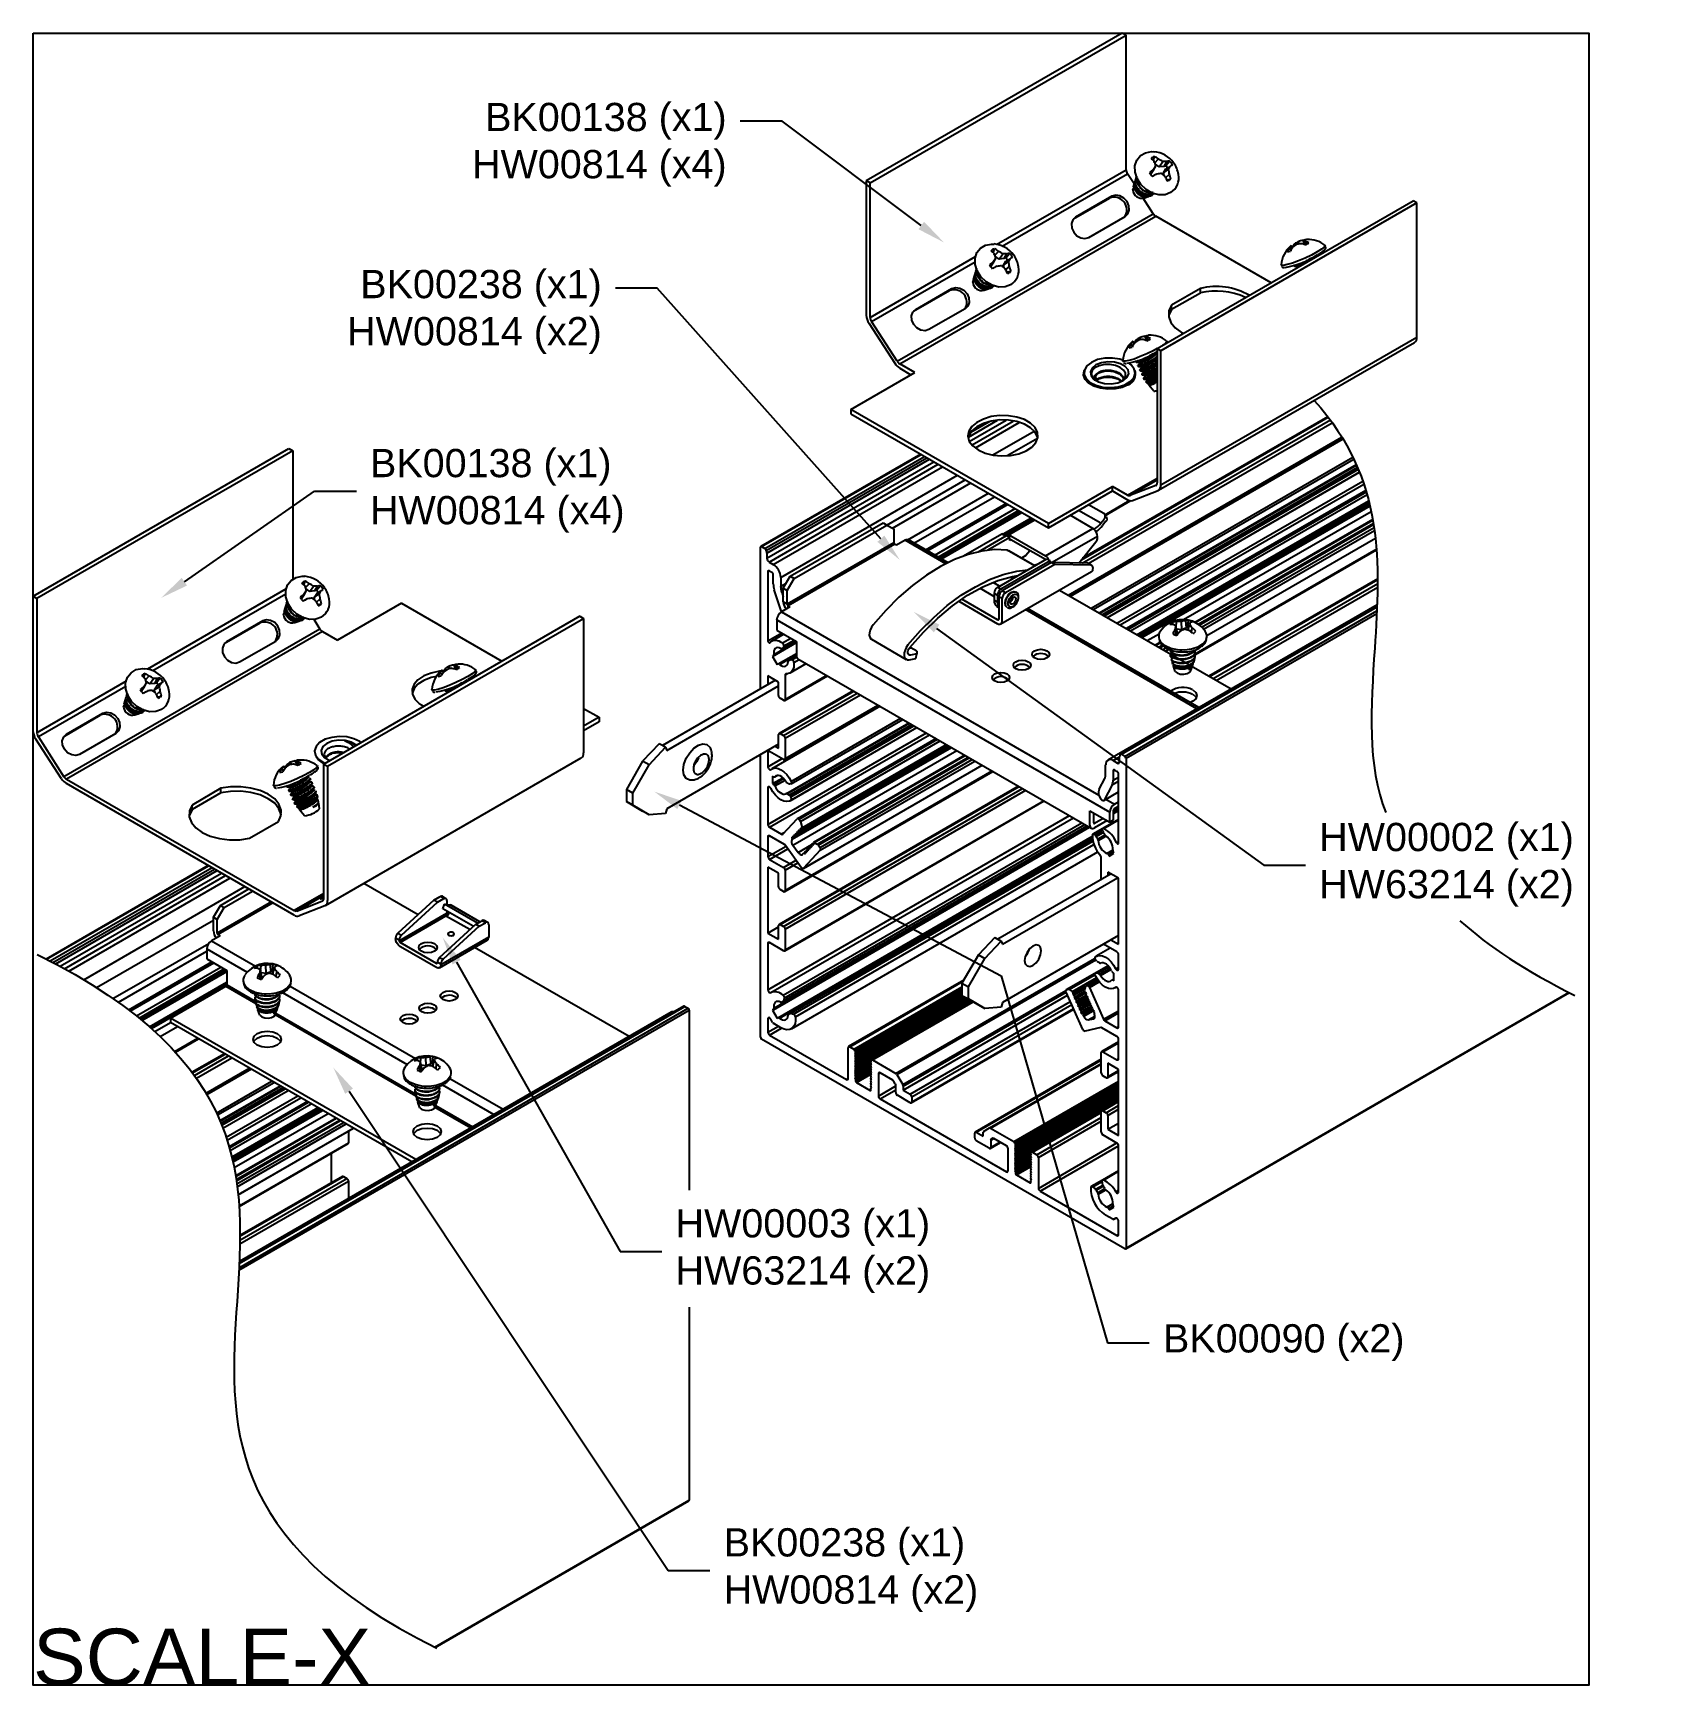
# Model space of a CAD drawing. Extents: x 0 to 10.9, y -11 to 0.
import ezdxf
from ezdxf import colors
from ezdxf.entities.mleader import LeaderData, LeaderLine
from ezdxf.math import Vec2, Vec3

# ---------------------------------------------------------------- set-up
doc = ezdxf.new("R2010")
doc.units = 0
doc.header["$LTSCALE"] = 0.5
doc.header["$MEASUREMENT"] = 0
for name, color, linetype in [('Brackets', 181, 'CONTINUOUS'), ('FAB DWG', 221, 'CONTINUOUS'), ('Hardware', 242, 'CONTINUOUS'), ('Housing', 150, 'CONTINUOUS'), ('Mounting', 4, 'CONTINUOUS')]:
    doc.layers.add(name, color=color, linetype=linetype)
doc.layers.add('Text-Unprinted', color=131, linetype='CONTINUOUS', plot=False)
doc.styles.add('LSAD_Standard', font='arial.ttf')

msp = doc.modelspace()

# ---------------------------------------------------------------- texts
at = {"layer": 'Text-Unprinted', "ltscale": 0.5, "transparency": 16777216, "style": 'LSAD_Standard'}
msp.add_attdef('SCALE-X', (0, -10.957), 'XEffectiveScaleFactor', height=0.375, dxfattribs=at)

# ---------------------------------------------------------------- linework, layer by layer
at = {"layer": 'Brackets', "transparency": 16777216}
for p, q in [((5.02, -3.603), (5.636, -3.248)), ((5.046, -3.618), (5.661, -3.263)), ((5.636, -3.248), (5.661, -3.263)), ((5.661, -3.263), (5.707, -3.289)), ((5.707, -3.38), (5, -3.788)), ((5.713, -3.39), (5.005, -3.798)), ((5.707, -3.289), (5.707, -3.38)), ((5.726, -3.397), (5.713, -3.39)), ((5.783, -3.364), (5.726, -3.397)), ((6.053, -3.52), (5.783, -3.364)), ((6.067, -3.513), (5.805, -3.362)), ((4.974, -3.682), (5.02, -3.603)), ((5.02, -3.603), (5.046, -3.618)), ((4.974, -3.682), (5, -3.697)), ((4.974, -3.773), (4.974, -3.682)), ((5, -3.697), (5.046, -3.618)), ((5, -3.788), (5, -3.697)), ((6.807, -3.694), (7.944, -4.35)), ((5.019, -3.806), (4.962, -3.839)), ((5, -3.788), (4.974, -3.773)), ((5.005, -3.798), (5.019, -3.806)), ((5.005, -3.798), (5.005, -3.813)), ((7.717, -4.481), (6.581, -3.824)), ((7.73, -4.473), (6.593, -3.817)), ((4.931, -3.892), (7.14, -5.168)), ((4.931, -3.892), (4.931, -3.959)), ((4.962, -3.839), (7.067, -5.054)), ((4.931, -3.959), (5.063, -4.035)), ((5.063, -4.035), (5.063, -4.13)), ((5.072, -4.151), (7.016, -5.273)), ((4.923, -4.292), (4.173, -4.725)), ((4.203, -4.757), (4.943, -4.33)), ((4.151, -4.713), (4.042, -4.829)), ((4.193, -4.737), (4.151, -4.713)), ((4.085, -4.853), (4.193, -4.737)), ((4.193, -4.737), (4.203, -4.757)), ((4.943, -4.717), (4.203, -5.144)), ((4.042, -4.829), (3.934, -5.017)), ((3.976, -5.041), (4.085, -4.853)), ((4.085, -4.853), (4.042, -4.829)), ((3.976, -5.041), (3.934, -5.017)), ((3.934, -5.017), (3.934, -5.097)), ((3.976, -5.121), (3.976, -5.041)), ((3.976, -5.121), (3.934, -5.097)), ((3.934, -5.097), (4.042, -5.16)), ((4.085, -5.184), (3.976, -5.121)), ((4.203, -5.144), (4.193, -5.175)), ((7.114, -5.081), (7.171, -5.114)), ((7.171, -5.114), (7.197, -5.098)), ((7.171, -5.143), (7.197, -5.128)), ((4.085, -5.184), (4.042, -5.16)), ((4.193, -5.175), (4.085, -5.184)), ((7.007, -5.158), (7.14, -5.234)), ((7.007, -5.253), (7.007, -5.158)), ((7.033, -5.238), (7.033, -5.172)), ((7.096, -5.209), (7.038, -5.242)), ((7.121, -5.223), (7.038, -5.271)), ((7.14, -5.234), (7.14, -5.168)), ((7.14, -5.234), (7.165, -5.219)), ((7.165, -5.219), (7.165, -5.153)), ((7.149, -5.577), (6.398, -6.01)), ((1.242, -5.785), (1.43, -5.676)), ((1.267, -5.799), (1.456, -5.691)), ((2.553, -5.848), (2.193, -5.64)), ((6.428, -6.042), (7.191, -5.602)), ((1.196, -5.864), (1.242, -5.785)), ((1.58, -5.762), (1.221, -5.97)), ((1.221, -5.879), (1.267, -5.799)), ((1.591, -5.769), (1.227, -5.979)), ((1.242, -5.785), (1.267, -5.799)), ((1.196, -5.864), (1.221, -5.879)), ((1.196, -5.955), (1.196, -5.864)), ((1.221, -5.97), (1.221, -5.879)), ((1.24, -5.987), (1.183, -6.02)), ((1.183, -6.02), (1.474, -6.189)), ((1.227, -5.979), (1.24, -5.987)), ((6.377, -5.998), (6.268, -6.113)), ((6.31, -6.138), (6.419, -6.022)), ((6.377, -5.998), (6.419, -6.022)), ((6.419, -6.022), (6.428, -6.042)), ((7.197, -5.985), (6.428, -6.429)), ((1.152, -6.074), (1.152, -6.14)), ((1.152, -6.074), (1.42, -6.229)), ((3.952, -6.655), (2.928, -6.064)), ((6.268, -6.113), (6.159, -6.302)), ((6.202, -6.326), (6.31, -6.138)), ((6.268, -6.113), (6.31, -6.138)), ((6.581, -6.119), (6.584, -6.118)), ((1.152, -6.14), (1.284, -6.217)), ((1.284, -6.217), (1.284, -6.312)), ((0.912, -6.533), (1.278, -6.322)), ((1.278, -6.322), (1.478, -6.437)), ((1.284, -6.312), (1.48, -6.425)), ((1.704, -6.321), (2.535, -6.801)), ((6.159, -6.302), (6.202, -6.326)), ((6.159, -6.302), (6.159, -6.382)), ((6.202, -6.406), (6.202, -6.326)), ((1.654, -6.364), (2.481, -6.841)), ((2.799, -6.392), (2.811, -6.401)), ((6.159, -6.382), (6.202, -6.406)), ((6.159, -6.382), (6.268, -6.445)), ((6.31, -6.469), (6.202, -6.406)), ((6.268, -6.445), (6.31, -6.469)), ((6.419, -6.46), (6.31, -6.469)), ((6.428, -6.429), (6.419, -6.46)), ((2.537, -7.471), (0.912, -6.533)), ((2.512, -7.486), (0.912, -6.563)), ((1.605, -6.51), (2.538, -7.049)), ((1.609, -6.5), (2.541, -7.038)), ((2.534, -6.545), (2.545, -6.554)), ((2.659, -6.473), (2.67, -6.482)), ((2.715, -6.976), (3.055, -7.173)), ((2.764, -6.933), (3.117, -7.137)), ((2.665, -7.123), (2.903, -7.26)), ((2.67, -7.112), (2.915, -7.254))]:
    msp.add_line(p, q, dxfattribs=at)
at = {"layer": 'Brackets', "ltscale": 0.5, "transparency": 16777216}
msp.add_line((0.912, -6.533), (0.912, -6.563), dxfattribs=at)
at = {"layer": 'Brackets', "transparency": 16777216, "flags": 128}
for points in [[(6.517, -4.216), (6.504, -4.205), (6.5, -4.193), (6.504, -4.18), (6.517, -4.169), (6.535, -4.162), (6.558, -4.159), (6.58, -4.162), (6.599, -4.169), (6.611, -4.18), (6.616, -4.193), (6.611, -4.205), (6.599, -4.216), (6.58, -4.223), (6.558, -4.226), (6.535, -4.223), (6.517, -4.216)], [(6.641, -4.144), (6.628, -4.133), (6.624, -4.121), (6.628, -4.108), (6.641, -4.097), (6.66, -4.09), (6.682, -4.087), (6.704, -4.09), (6.723, -4.097), (6.736, -4.108), (6.74, -4.121), (6.736, -4.133), (6.723, -4.144), (6.704, -4.152), (6.682, -4.154), (6.66, -4.152), (6.641, -4.144)], [(6.376, -4.297), (6.363, -4.287), (6.359, -4.274), (6.363, -4.261), (6.376, -4.25), (6.395, -4.243), (6.417, -4.24), (6.439, -4.243), (6.458, -4.25), (6.47, -4.261), (6.475, -4.274), (6.47, -4.287), (6.458, -4.297), (6.439, -4.305), (6.417, -4.307), (6.395, -4.305), (6.376, -4.297)], [(7.689, -4.356), (7.709, -4.374), (7.716, -4.394), (7.709, -4.415), (7.689, -4.432), (7.672, -4.44)], [(7.689, -4.385), (7.709, -4.403), (7.712, -4.409)], [(4.311, -4.888), (4.316, -4.85), (4.331, -4.81), (4.354, -4.773), (4.382, -4.743), (4.412, -4.722), (4.442, -4.714), (4.468, -4.718), (4.487, -4.735), (4.489, -4.739)], [(4.412, -4.807), (4.401, -4.832), (4.385, -4.854)], [(4.365, -4.954), (4.354, -4.954), (4.331, -4.943), (4.316, -4.92), (4.311, -4.888)], [(6.575, -6.151), (6.579, -6.173), (6.591, -6.187), (6.609, -6.19), (6.63, -6.183), (6.651, -6.166), (6.669, -6.142), (6.681, -6.114), (6.685, -6.087), (6.681, -6.065), (6.669, -6.052), (6.651, -6.048), (6.63, -6.055), (6.609, -6.072), (6.591, -6.097), (6.579, -6.124), (6.575, -6.151)], [(2.799, -6.362), (2.812, -6.373), (2.816, -6.386), (2.812, -6.399), (2.799, -6.41), (2.781, -6.417), (2.758, -6.42), (2.736, -6.417), (2.717, -6.41), (2.705, -6.399), (2.7, -6.386), (2.705, -6.373), (2.717, -6.362), (2.736, -6.355), (2.758, -6.353), (2.781, -6.355), (2.799, -6.362)], [(2.659, -6.444), (2.671, -6.454), (2.676, -6.467), (2.671, -6.48), (2.659, -6.491), (2.64, -6.498), (2.618, -6.501), (2.596, -6.498), (2.577, -6.491), (2.564, -6.48), (2.56, -6.467), (2.564, -6.454), (2.577, -6.444), (2.596, -6.436), (2.618, -6.434), (2.64, -6.436), (2.659, -6.444)], [(2.534, -6.515), (2.547, -6.526), (2.551, -6.539), (2.547, -6.552), (2.534, -6.563), (2.515, -6.57), (2.493, -6.573), (2.471, -6.57), (2.452, -6.563), (2.44, -6.552), (2.435, -6.539), (2.44, -6.526), (2.452, -6.515), (2.471, -6.508), (2.493, -6.506), (2.515, -6.508), (2.534, -6.515)], [(1.487, -6.712), (1.466, -6.695), (1.459, -6.674), (1.466, -6.653), (1.487, -6.636), (1.517, -6.624), (1.553, -6.62), (1.589, -6.624), (1.619, -6.636), (1.639, -6.653), (1.646, -6.674), (1.639, -6.695), (1.619, -6.712), (1.589, -6.724), (1.553, -6.728), (1.517, -6.724), (1.487, -6.712)], [(1.463, -6.689), (1.466, -6.683), (1.487, -6.665), (1.517, -6.653), (1.553, -6.649), (1.589, -6.653), (1.619, -6.665), (1.639, -6.683), (1.643, -6.689)], [(2.547, -7.324), (2.527, -7.307), (2.52, -7.286), (2.527, -7.266), (2.547, -7.248), (2.578, -7.236), (2.613, -7.232), (2.649, -7.236), (2.68, -7.248), (2.7, -7.266), (2.707, -7.286), (2.7, -7.307), (2.68, -7.324), (2.649, -7.336), (2.613, -7.34), (2.578, -7.336), (2.547, -7.324)], [(2.524, -7.301), (2.527, -7.295), (2.547, -7.277), (2.578, -7.266), (2.613, -7.262), (2.649, -7.266), (2.68, -7.277), (2.7, -7.295), (2.703, -7.301)]]:
    msp.add_lwpolyline(points, dxfattribs=at)
at = {"layer": 'Brackets', "transparency": 16777216}
for centre, radius, start, end in [((5.719, -3.379), 0.0123, 182.6055, 237.3945), ((5.796, -3.382), 0.0221, 65.6929, 125.6176), ((5.044, -3.77), 0.0693, 183.0678, 225.7241), ((5.012, -3.787), 0.0123, 182.6055, 237.3945), ((4.998, -3.896), 0.0676, 122.6055, 177.3945), ((5.084, -4.133), 0.0217, 173.7012, 234.9867), ((6.682, -4.192), 0.0768, 47.2389, 132.7611), ((6.417, -4.345), 0.0768, 47.2389, 132.7611), ((6.558, -4.264), 0.0768, 47.2389, 132.7611), ((7.623, -4.474), 0.135, 60.9913, 126.4263), ((7.622, -4.516), 0.146, 62.9006, 111.6652), ((7.207, -5.171), 0.0676, 122.6055, 177.3945), ((7.177, -5.154), 0.0123, 122.6055, 177.3945), ((7.026, -5.256), 0.0192, 170.786, 309.2033), ((7.036, -5.239), 0.00349, 170.786, 309.2033), ((1.219, -6.077), 0.0676, 122.6055, 177.3945), ((1.265, -5.951), 0.0693, 183.0678, 225.7241), ((1.233, -5.969), 0.0123, 182.6055, 237.3945), ((6.496, -6.042), 0.116, 316.2194, 343.7163), ((1.272, -6.312), 0.0123, 302.6055, 357.3945), ((2.619, -6.544), 0.0814, 60.4539, 130.5597), ((2.759, -6.463), 0.0814, 60.4539, 130.5597), ((2.494, -6.616), 0.0814, 60.4539, 130.5597)]:
    msp.add_arc(centre, radius, start, end, dxfattribs=at)
for points in [[(4.431, -4.789), (4.424, -4.793), (4.41, -4.803), (4.393, -4.827), (4.381, -4.854), (4.377, -4.88), (4.381, -4.901), (4.393, -4.915), (4.41, -4.919), (4.424, -4.912), (4.431, -4.909)], [(4.431, -4.909), (4.438, -4.905), (4.451, -4.895), (4.469, -4.871), (4.48, -4.844), (4.484, -4.818), (4.48, -4.797), (4.469, -4.783), (4.451, -4.779), (4.438, -4.786), (4.431, -4.789)]]:
    msp.add_open_spline(points, degree=3, dxfattribs=at)
for points, knots in [([(4.478, -4.876), (4.484, -4.863), (4.493, -4.846), (4.5, -4.818), (4.503, -4.795), (4.5, -4.768), (4.496, -4.749), (4.49, -4.74), (4.489, -4.74)], [0, 0, 0, 0, 0.285814, 0.398765, 0.585982, 0.778877, 0.984067, 1, 1, 1, 1]), ([(4.365, -4.953), (4.373, -4.953), (4.391, -4.952), (4.415, -4.941), (4.437, -4.926), (4.458, -4.906), (4.47, -4.888), (4.478, -4.876)], [0, 0, 0, 0, 0.1705774, 0.3948236, 0.5637829, 0.7252687, 1, 1, 1, 1])]:
    msp.add_open_spline(points, degree=3, knots=knots, dxfattribs=at)
at = {"layer": 'Hardware', "transparency": 16777216}
for p, q in [((7.438, -0.86), (7.462, -0.835)), ((7.466, -0.887), (7.442, -0.869)), ((7.466, -0.887), (7.491, -0.851)), ((7.5, -0.884), (7.518, -0.853)), ((7.511, -0.878), (7.535, -0.849)), ((7.307, -0.978), (7.305, -0.986)), ((7.311, -0.964), (7.32, -0.95)), ((7.313, -0.963), (7.318, -0.954)), ((7.414, -0.934), (7.41, -0.936)), ((7.414, -0.934), (7.429, -0.904)), ((7.431, -0.907), (7.414, -0.934)), ((7.431, -0.907), (7.445, -0.878)), ((7.5, -0.884), (7.466, -0.887)), ((7.495, -0.927), (7.512, -0.9)), ((7.495, -0.927), (7.529, -0.904)), ((7.501, -0.946), (7.495, -0.927)), ((7.511, -0.878), (7.5, -0.884)), ((7.51, -0.958), (7.535, -0.936)), ((7.512, -0.9), (7.54, -0.884)), ((7.514, -0.974), (7.545, -0.968)), ((7.292, -1.043), (7.3, -1.021)), ((7.302, -0.994), (7.294, -1.022)), ((7.294, -1.022), (7.298, -1.027)), ((7.3, -1.021), (7.303, -1.019)), ((7.305, -0.996), (7.302, -0.994)), ((7.302, -1.015), (7.304, -1.01)), ((7.305, -0.996), (7.309, -0.989)), ((7.367, -1.094), (7.387, -1.087)), ((7.387, -1.086), (7.377, -1.089)), ((7.377, -1.089), (7.387, -1.087)), ((7.388, -1.086), (7.398, -1.083)), ((7.408, -1.079), (7.413, -1.077)), ((8.352, -1.424), (8.343, -1.41)), ((8.348, -1.418), (8.351, -1.417)), ((8.354, -1.421), (8.351, -1.417)), ((8.368, -1.41), (8.365, -1.398)), ((8.396, -1.398), (8.389, -1.383)), ((8.433, -1.396), (8.421, -1.375)), ((8.435, -1.405), (8.427, -1.374)), ((8.443, -1.401), (8.438, -1.381)), ((8.566, -1.406), (8.567, -1.409)), ((6.353, -1.546), (6.368, -1.516)), ((6.37, -1.519), (6.353, -1.546)), ((6.37, -1.519), (6.384, -1.49)), ((6.378, -1.472), (6.401, -1.448)), ((6.405, -1.499), (6.381, -1.481)), ((6.405, -1.499), (6.431, -1.464)), ((6.44, -1.496), (6.405, -1.499)), ((6.434, -1.539), (6.451, -1.512)), ((6.434, -1.539), (6.469, -1.516)), ((6.44, -1.496), (6.457, -1.465)), ((6.45, -1.49), (6.44, -1.496)), ((6.45, -1.49), (6.474, -1.461)), ((6.451, -1.512), (6.48, -1.496)), ((8.341, -1.44), (8.332, -1.426)), ((8.378, -1.54), (8.382, -1.533)), ((6.232, -1.655), (6.239, -1.634)), ((6.242, -1.606), (6.234, -1.634)), ((6.234, -1.634), (6.237, -1.639)), ((6.239, -1.634), (6.243, -1.631)), ((6.241, -1.628), (6.243, -1.622)), ((6.245, -1.608), (6.242, -1.606)), ((6.246, -1.59), (6.244, -1.598)), ((6.245, -1.608), (6.248, -1.601)), ((6.251, -1.576), (6.26, -1.562)), ((6.252, -1.575), (6.257, -1.566)), ((6.353, -1.546), (6.349, -1.549)), ((6.44, -1.558), (6.434, -1.539)), ((6.449, -1.57), (6.474, -1.549)), ((6.453, -1.586), (6.484, -1.58)), ((8.276, -1.539), (8.276, -1.537)), ((8.365, -1.538), (8.363, -1.541)), ((8.363, -1.543), (8.364, -1.546)), ((8.364, -1.546), (8.367, -1.547)), ((8.396, -1.545), (8.38, -1.543)), ((8.384, -1.548), (8.386, -1.554)), ((6.306, -1.706), (6.326, -1.699)), ((6.327, -1.698), (6.316, -1.701)), ((6.316, -1.701), (6.326, -1.699)), ((6.327, -1.699), (6.337, -1.695)), ((6.347, -1.691), (6.352, -1.69)), ((7.291, -2.076), (7.282, -2.062)), ((7.302, -2.059), (7.293, -2.046)), ((7.298, -2.054), (7.301, -2.052)), ((7.304, -2.057), (7.301, -2.052)), ((7.318, -2.045), (7.315, -2.034)), ((7.345, -2.034), (7.339, -2.019)), ((7.382, -2.032), (7.371, -2.01)), ((7.384, -2.04), (7.377, -2.01)), ((7.393, -2.037), (7.387, -2.017)), ((7.516, -2.042), (7.517, -2.044)), ((7.226, -2.175), (7.225, -2.172)), ((7.315, -2.174), (7.313, -2.177)), ((7.313, -2.178), (7.314, -2.182)), ((7.328, -2.175), (7.332, -2.168)), ((7.346, -2.181), (7.33, -2.179)), ((7.334, -2.184), (7.337, -2.191)), ((7.325, -2.207), (7.327, -2.21)), ((7.338, -2.235), (7.34, -2.238)), ((7.346, -2.212), (7.349, -2.219)), ((7.351, -2.263), (7.352, -2.267)), ((7.359, -2.24), (7.362, -2.247)), ((7.372, -2.269), (7.375, -2.276)), ((7.384, -2.297), (7.387, -2.304)), ((7.389, -2.324), (7.38, -2.315)), ((7.398, -2.336), (7.4, -2.332)), ((7.431, -2.375), (7.398, -2.336)), ((7.08, -3.25), (6.933, -3.166)), ((7.1, -3.186), (6.999, -3.128)), ((6.642, -3.23), (6.463, -3.333)), ((6.713, -3.467), (7.027, -3.285)), ((7.027, -3.285), (6.877, -3.198)), ((7.027, -3.285), (7.036, -3.29)), ((7.08, -3.25), (7.103, -3.223)), ((7.114, -3.238), (7.091, -3.266)), ((7.117, -3.207), (7.106, -3.192)), ((6.17, -3.468), (6.423, -3.322)), ((6.269, -3.44), (6.454, -3.333)), ((6.476, -3.346), (6.331, -3.43)), ((6.445, -3.335), (6.423, -3.322)), ((6.423, -3.322), (6.479, -3.323)), ((6.445, -3.335), (6.451, -3.335)), ((6.459, -3.336), (6.454, -3.333)), ((6.457, -3.335), (6.46, -3.335)), ((6.476, -3.346), (6.459, -3.336)), ((6.476, -3.366), (6.476, -3.346)), ((6.476, -3.366), (6.484, -3.361)), ((6.484, -3.335), (6.713, -3.467)), ((6.713, -3.492), (6.484, -3.361)), ((7.058, -3.338), (6.757, -3.512)), ((6.934, -3.515), (7.047, -3.375)), ((7.036, -3.291), (7.036, -3.29)), ((7.058, -3.346), (7.058, -3.338)), ((6.395, -3.676), (6.721, -3.488)), ((6.743, -3.501), (6.418, -3.689)), ((6.459, -3.43), (6.469, -3.433)), ((6.64, -3.534), (6.459, -3.43)), ((6.642, -3.533), (6.469, -3.433)), ((6.583, -3.464), (6.553, -3.482)), ((6.609, -3.433), (6.583, -3.464)), ((6.607, -3.434), (6.61, -3.433)), ((6.721, -3.488), (6.738, -3.498)), ((6.743, -3.501), (6.738, -3.498)), ((6.743, -3.517), (6.743, -3.501)), ((6.417, -3.919), (7.018, -3.572)), ((6.752, -3.512), (6.426, -3.7)), ((6.774, -3.525), (6.448, -3.713)), ((6.482, -3.606), (6.499, -3.616)), ((6.774, -3.525), (6.752, -3.512)), ((6.993, -3.516), (6.752, -3.512)), ((7.015, -3.529), (6.774, -3.525)), ((6.938, -3.51), (6.947, -3.516)), ((7.021, -3.531), (6.998, -3.518)), ((7.027, -3.545), (7.027, -3.552)), ((1.783, -3.75), (1.798, -3.72)), ((1.8, -3.724), (1.783, -3.75)), ((1.8, -3.724), (1.814, -3.694)), ((1.807, -3.677), (1.831, -3.652)), ((1.835, -3.703), (1.81, -3.685)), ((1.835, -3.703), (1.86, -3.668)), ((1.869, -3.7), (1.835, -3.703)), ((1.864, -3.743), (1.881, -3.716)), ((1.864, -3.743), (1.898, -3.72)), ((1.869, -3.7), (1.887, -3.669)), ((1.88, -3.694), (1.869, -3.7)), ((1.88, -3.694), (1.904, -3.665)), ((1.881, -3.716), (1.909, -3.7)), ((6.279, -3.682), (6.373, -3.736)), ((6.409, -3.668), (6.366, -3.643)), ((6.373, -3.714), (6.395, -3.727)), ((6.373, -3.714), (6.373, -3.762)), ((6.418, -3.689), (6.395, -3.676)), ((6.448, -3.713), (6.426, -3.7)), ((6.519, -3.708), (6.517, -3.707)), ((1.671, -3.81), (1.663, -3.838)), ((1.669, -3.838), (1.672, -3.835)), ((1.674, -3.812), (1.671, -3.81)), ((1.671, -3.832), (1.673, -3.826)), ((1.676, -3.794), (1.674, -3.802)), ((1.674, -3.812), (1.678, -3.805)), ((1.68, -3.78), (1.689, -3.766)), ((1.682, -3.779), (1.687, -3.77)), ((1.783, -3.75), (1.779, -3.753)), ((1.869, -3.762), (1.864, -3.743)), ((1.879, -3.774), (1.903, -3.753)), ((1.883, -3.79), (1.913, -3.785)), ((6.138, -3.768), (6.395, -3.917)), ((6.395, -3.891), (6.158, -3.754)), ((6.395, -3.775), (6.373, -3.762)), ((6.391, -3.802), (6.404, -3.809)), ((6.395, -3.727), (6.395, -3.775)), ((6.426, -3.751), (6.404, -3.738)), ((6.404, -3.738), (6.404, -3.886)), ((6.426, -3.899), (6.426, -3.751)), ((6.458, -3.809), (6.46, -3.81)), ((1.661, -3.859), (1.669, -3.838)), ((1.663, -3.838), (1.667, -3.843)), ((1.736, -3.91), (1.756, -3.903)), ((1.756, -3.902), (1.746, -3.905)), ((1.746, -3.905), (1.756, -3.903)), ((1.756, -3.903), (1.767, -3.899)), ((1.776, -3.896), (1.781, -3.894)), ((6.404, -3.886), (6.395, -3.891)), ((7.559, -3.922), (7.555, -3.907)), ((7.589, -3.98), (7.578, -3.933)), ((7.579, -3.94), (7.582, -3.904)), ((7.617, -3.957), (7.615, -3.902)), ((7.649, -3.944), (7.617, -3.957)), ((7.649, -3.944), (7.643, -3.897)), ((7.658, -3.937), (7.649, -3.944)), ((7.658, -3.937), (7.662, -3.895)), ((7.66, -3.961), (7.669, -3.923)), ((7.682, -3.975), (7.686, -3.944)), ((5.559, -4.02), (5.79, -4.154)), ((7.579, -3.993), (7.572, -3.957)), ((7.617, -3.957), (7.582, -3.953)), ((7.589, -3.98), (7.584, -3.995)), ((5.809, -4.156), (5.853, -4.148)), ((5.86, -4.118), (5.817, -4.126)), ((5.859, -4.099), (5.821, -4.077)), ((5.853, -4.148), (5.86, -4.118)), ((5.859, -4.099), (5.86, -4.118)), ((7.541, -4.112), (7.541, -4.115)), ((7.548, -4.157), (7.552, -4.168)), ((7.549, -4.157), (7.548, -4.157)), ((7.595, -4.151), (7.597, -4.151)), ((7.699, -4.166), (7.701, -4.159)), ((7.705, -4.102), (7.705, -4.099)), ((7.705, -4.128), (7.705, -4.125)), ((7.749, -4.067), (7.754, -4.064)), ((7.754, -4.064), (7.758, -4.06)), ((0.746, -4.289), (0.77, -4.264)), ((2.71, -4.257), (2.701, -4.242)), ((2.721, -4.24), (2.711, -4.226)), ((2.717, -4.234), (2.72, -4.233)), ((2.723, -4.237), (2.72, -4.233)), ((2.737, -4.226), (2.734, -4.215)), ((2.764, -4.215), (2.758, -4.199)), ((2.801, -4.213), (2.79, -4.191)), ((2.803, -4.221), (2.796, -4.191)), ((2.812, -4.218), (2.806, -4.198)), ((2.935, -4.223), (2.936, -4.225)), ((7.558, -4.187), (7.555, -4.177)), ((7.559, -4.191), (7.561, -4.197)), ((7.561, -4.197), (7.563, -4.193)), ((7.573, -4.234), (7.561, -4.197)), ((7.677, -4.227), (7.687, -4.198)), ((7.688, -4.195), (7.693, -4.18)), ((0.619, -4.393), (0.629, -4.378)), ((0.621, -4.391), (0.626, -4.383)), ((0.722, -4.363), (0.718, -4.365)), ((0.722, -4.363), (0.737, -4.333)), ((0.739, -4.336), (0.722, -4.363)), ((0.739, -4.336), (0.753, -4.307)), ((0.774, -4.316), (0.75, -4.298)), ((0.774, -4.316), (0.799, -4.28)), ((0.808, -4.313), (0.774, -4.316)), ((0.803, -4.355), (0.82, -4.329)), ((0.803, -4.355), (0.838, -4.333)), ((0.809, -4.374), (0.803, -4.355)), ((0.808, -4.313), (0.826, -4.281)), ((0.819, -4.307), (0.808, -4.313)), ((0.818, -4.386), (0.843, -4.365)), ((0.819, -4.307), (0.843, -4.277)), ((0.82, -4.329), (0.848, -4.312)), ((2.645, -4.356), (2.644, -4.353)), ((2.734, -4.355), (2.732, -4.358)), ((2.732, -4.359), (2.733, -4.363)), ((2.733, -4.363), (2.736, -4.363)), ((2.747, -4.356), (2.751, -4.349)), ((2.765, -4.362), (2.749, -4.36)), ((2.753, -4.365), (2.755, -4.37)), ((0.6, -4.471), (0.608, -4.45)), ((0.611, -4.422), (0.602, -4.45)), ((0.602, -4.45), (0.606, -4.455)), ((0.608, -4.45), (0.611, -4.447)), ((0.61, -4.444), (0.612, -4.438)), ((0.613, -4.424), (0.611, -4.422)), ((0.615, -4.406), (0.613, -4.414)), ((0.613, -4.424), (0.617, -4.417)), ((0.822, -4.403), (0.853, -4.397)), ((0.675, -4.522), (0.695, -4.515)), ((0.696, -4.515), (0.685, -4.518)), ((0.685, -4.518), (0.695, -4.515)), ((0.696, -4.515), (0.706, -4.511)), ((0.716, -4.508), (0.721, -4.506)), ((1.659, -4.892), (1.651, -4.878)), ((1.671, -4.876), (1.661, -4.862)), ((1.667, -4.87), (1.67, -4.869)), ((1.672, -4.873), (1.67, -4.869)), ((1.687, -4.862), (1.683, -4.85)), ((1.714, -4.85), (1.708, -4.835)), ((1.751, -4.848), (1.739, -4.827)), ((1.753, -4.857), (1.746, -4.826)), ((1.761, -4.853), (1.756, -4.834)), ((1.884, -4.858), (1.886, -4.861)), ((1.595, -4.991), (1.594, -4.989)), ((1.681, -4.995), (1.683, -4.998)), ((1.684, -4.991), (1.682, -4.993)), ((1.694, -5.023), (1.696, -5.026)), ((1.697, -4.992), (1.701, -4.985)), ((1.714, -4.997), (1.699, -4.995)), ((1.702, -5), (1.706, -5.007)), ((1.715, -5.028), (1.718, -5.035)), ((1.829, -4.939), (1.834, -4.939)), ((1.839, -4.945), (1.837, -4.942)), ((1.852, -4.973), (1.85, -4.97)), ((1.864, -5.002), (1.863, -4.998)), ((1.877, -5.03), (1.875, -5.026)), ((1.707, -5.051), (1.708, -5.055)), ((1.719, -5.079), (1.721, -5.083)), ((1.728, -5.057), (1.731, -5.064)), ((1.74, -5.085), (1.744, -5.092)), ((1.757, -5.141), (1.749, -5.131)), ((1.753, -5.113), (1.756, -5.12)), ((1.767, -5.152), (1.769, -5.148)), ((1.8, -5.191), (1.767, -5.152)), ((1.886, -5.054), (1.88, -5.052)), ((1.889, -5.081), (1.884, -5.079)), ((1.887, -5.063), (1.886, -5.055)), ((1.892, -5.101), (1.89, -5.082)), ((1.893, -5.108), (1.891, -5.103)), ((1.899, -5.146), (1.894, -5.108)), ((2.658, -5.751), (2.419, -5.97)), ((2.443, -5.983), (2.682, -5.764)), ((2.658, -5.751), (2.7, -5.727)), ((2.682, -5.764), (2.658, -5.751)), ((2.682, -5.764), (2.723, -5.74)), ((2.723, -5.74), (2.7, -5.727)), ((2.738, -5.739), (2.715, -5.725)), ((2.717, -5.808), (2.729, -5.778)), ((2.919, -5.924), (2.717, -5.808)), ((2.947, -5.903), (2.729, -5.778)), ((2.729, -5.778), (2.763, -5.781)), ((2.744, -5.753), (2.744, -5.779)), ((2.961, -5.895), (2.763, -5.781)), ((2.963, -5.894), (2.772, -5.784)), ((2.428, -6.02), (2.744, -5.837)), ((2.751, -5.849), (2.435, -6.032)), ((2.696, -6.13), (2.935, -5.91)), ((2.896, -5.946), (2.742, -5.858)), ((2.744, -5.823), (2.744, -5.837)), ((2.751, -5.849), (2.752, -5.849)), ((2.935, -5.91), (2.976, -5.887)), ((2.935, -5.91), (2.958, -5.924)), ((2.958, -5.924), (3, -5.9)), ((3, -5.9), (2.976, -5.887)), ((3.015, -5.898), (2.991, -5.885)), ((3.021, -5.912), (3.021, -5.996)), ((2.404, -6.002), (2.404, -6.006)), ((2.428, -6.016), (2.404, -6.002)), ((2.419, -5.97), (2.443, -5.983)), ((2.428, -6.016), (2.428, -6.02)), ((2.695, -6.199), (3.012, -6.016)), ((3.021, -5.996), (2.704, -6.179)), ((2.958, -5.924), (2.719, -6.143)), ((2.674, -6.17), (2.435, -6.032)), ((2.671, -6.195), (2.437, -6.06)), ((2.696, -6.13), (2.719, -6.143)), ((1.489, -6.203), (1.485, -6.187)), ((1.509, -6.274), (1.502, -6.238)), ((1.518, -6.261), (1.507, -6.214)), ((1.509, -6.221), (1.512, -6.184)), ((1.546, -6.237), (1.512, -6.233)), ((1.546, -6.237), (1.544, -6.182)), ((1.579, -6.225), (1.546, -6.237)), ((1.579, -6.225), (1.572, -6.178)), ((1.587, -6.218), (1.579, -6.225)), ((1.587, -6.218), (1.591, -6.176)), ((1.59, -6.242), (1.599, -6.204)), ((1.611, -6.256), (1.616, -6.225)), ((2.674, -6.17), (2.681, -6.166)), ((2.704, -6.175), (2.681, -6.162)), ((2.681, -6.166), (2.681, -6.162)), ((2.704, -6.175), (2.704, -6.179)), ((1.518, -6.261), (1.513, -6.275)), ((1.679, -6.348), (1.684, -6.345)), ((1.684, -6.345), (1.688, -6.341)), ((1.471, -6.392), (1.471, -6.396)), ((1.477, -6.438), (1.481, -6.449)), ((1.479, -6.438), (1.477, -6.438)), ((1.487, -6.467), (1.484, -6.458)), ((1.525, -6.432), (1.526, -6.431)), ((1.618, -6.476), (1.623, -6.461)), ((1.628, -6.446), (1.63, -6.44)), ((1.635, -6.383), (1.635, -6.38)), ((1.635, -6.408), (1.635, -6.405)), ((1.489, -6.472), (1.491, -6.478)), ((1.491, -6.478), (1.493, -6.474)), ((1.503, -6.514), (1.491, -6.478)), ((1.606, -6.508), (1.617, -6.479)), ((2.607, -6.85), (2.605, -6.795)), ((2.64, -6.837), (2.633, -6.79)), ((2.648, -6.83), (2.652, -6.788)), ((2.55, -6.815), (2.546, -6.8)), ((2.569, -6.886), (2.562, -6.85)), ((2.579, -6.874), (2.568, -6.826)), ((2.569, -6.833), (2.572, -6.797)), ((2.607, -6.85), (2.572, -6.846)), ((2.579, -6.874), (2.574, -6.888)), ((2.64, -6.837), (2.607, -6.85)), ((2.648, -6.83), (2.64, -6.837)), ((2.651, -6.854), (2.659, -6.816)), ((2.672, -6.868), (2.676, -6.837)), ((2.531, -7.005), (2.531, -7.008)), ((2.695, -6.995), (2.695, -6.992)), ((2.74, -6.96), (2.744, -6.957)), ((2.744, -6.957), (2.748, -6.953)), ((2.538, -7.05), (2.542, -7.061)), ((2.539, -7.05), (2.538, -7.05)), ((2.548, -7.08), (2.545, -7.07)), ((2.549, -7.084), (2.551, -7.09)), ((2.551, -7.09), (2.554, -7.086)), ((2.564, -7.127), (2.551, -7.09)), ((2.585, -7.044), (2.587, -7.044)), ((2.667, -7.12), (2.677, -7.091)), ((2.678, -7.088), (2.684, -7.073)), ((2.689, -7.059), (2.691, -7.052)), ((2.695, -7.021), (2.695, -7.018))]:
    msp.add_line(p, q, dxfattribs=at)
at = {"layer": 'Hardware', "transparency": 16777216, "flags": 128}
for points in [[(7.543, -1.058), (7.506, -1.072), (7.464, -1.073), (7.42, -1.061), (7.38, -1.037), (7.345, -1.005), (7.32, -0.965), (7.307, -0.922), (7.306, -0.881), (7.319, -0.843), (7.343, -0.813), (7.376, -0.794), (7.416, -0.786), (7.433, -0.787)], [(7.554, -0.875), (7.553, -0.876), (7.551, -0.877), (7.55, -0.878), (7.548, -0.879), (7.546, -0.88), (7.544, -0.881), (7.542, -0.882), (7.54, -0.884)], [(7.451, -0.935), (7.448, -0.937), (7.444, -0.939), (7.441, -0.941), (7.437, -0.943), (7.433, -0.945), (7.43, -0.947), (7.426, -0.95), (7.422, -0.952)], [(6.482, -1.67), (6.445, -1.684), (6.403, -1.685), (6.36, -1.673), (6.319, -1.65), (6.285, -1.617), (6.26, -1.577), (6.246, -1.535), (6.246, -1.493), (6.258, -1.455), (6.282, -1.426), (6.316, -1.406), (6.356, -1.399), (6.372, -1.399)], [(8.421, -1.375), (8.424, -1.374), (8.427, -1.374)], [(8.567, -1.409), (8.567, -1.409), (8.561, -1.419), (8.543, -1.434), (8.514, -1.452)], [(6.494, -1.488), (6.492, -1.489), (6.491, -1.49), (6.489, -1.49), (6.487, -1.491), (6.485, -1.493), (6.484, -1.494), (6.482, -1.495), (6.48, -1.496)], [(8.514, -1.452), (8.476, -1.472), (8.434, -1.492), (8.391, -1.511), (8.35, -1.526), (8.316, -1.536), (8.291, -1.541), (8.278, -1.54), (8.276, -1.539)], [(8.55, -1.459), (8.542, -1.454)], [(6.391, -1.547), (6.387, -1.549), (6.384, -1.551), (6.38, -1.553), (6.376, -1.556), (6.373, -1.558), (6.369, -1.56), (6.365, -1.562), (6.362, -1.564)], [(7.371, -2.01), (7.374, -2.01), (7.377, -2.01)], [(7.517, -2.044), (7.517, -2.045), (7.511, -2.054), (7.493, -2.069), (7.489, -2.072)], [(7.453, -2.093), (7.426, -2.108), (7.384, -2.128), (7.341, -2.146), (7.3, -2.162), (7.266, -2.172), (7.241, -2.177), (7.227, -2.176), (7.226, -2.175)], [(7.453, -2.254), (7.428, -2.267), (7.4, -2.28), (7.379, -2.288), (7.369, -2.291), (7.364, -2.292), (7.364, -2.292)], [(7.453, -2.258), (7.43, -2.271), (7.402, -2.283), (7.38, -2.292), (7.371, -2.295), (7.365, -2.295), (7.365, -2.295)], [(7.453, -2.31), (7.451, -2.311), (7.429, -2.322), (7.412, -2.329), (7.404, -2.332), (7.4, -2.332), (7.4, -2.332)], [(6.459, -3.43), (6.377, -3.426), (6.291, -3.436), (6.201, -3.458), (6.109, -3.492), (6.017, -3.538), (5.924, -3.596), (5.831, -3.664), (5.741, -3.742), (5.654, -3.83), (5.57, -3.925)], [(1.912, -3.874), (1.875, -3.888), (1.832, -3.889), (1.789, -3.877), (1.748, -3.854), (1.714, -3.821), (1.689, -3.781), (1.676, -3.739), (1.675, -3.697), (1.687, -3.659), (1.711, -3.63), (1.745, -3.61), (1.785, -3.603), (1.801, -3.603)], [(5.801, -4.058), (5.885, -3.963), (5.972, -3.876), (6.062, -3.797), (6.155, -3.729), (6.248, -3.672), (6.341, -3.625), (6.432, -3.591), (6.522, -3.569), (6.595, -3.56)], [(5.813, -4.075), (5.904, -3.973), (5.999, -3.88), (6.097, -3.798), (6.197, -3.729), (6.298, -3.673), (6.397, -3.631), (6.495, -3.604), (6.532, -3.597)], [(6.659, -3.523), (6.657, -3.524), (6.638, -3.531)], [(1.923, -3.692), (1.922, -3.693), (1.92, -3.694), (1.918, -3.695), (1.917, -3.696), (1.915, -3.697), (1.913, -3.698), (1.911, -3.699), (1.909, -3.7)], [(6.458, -3.809), (6.458, -3.809), (6.449, -3.798), (6.445, -3.782), (6.449, -3.761), (6.458, -3.741), (6.471, -3.722), (6.487, -3.709)], [(6.46, -3.81), (6.46, -3.81), (6.451, -3.8), (6.448, -3.783), (6.451, -3.763), (6.46, -3.742), (6.473, -3.724), (6.489, -3.711), (6.505, -3.705), (6.519, -3.708)], [(6.498, -3.725), (6.51, -3.721), (6.521, -3.723), (6.529, -3.731), (6.531, -3.744), (6.529, -3.761), (6.521, -3.777), (6.51, -3.792), (6.498, -3.802), (6.485, -3.807), (6.474, -3.805), (6.467, -3.796), (6.464, -3.783), (6.467, -3.767), (6.474, -3.75), (6.485, -3.736), (6.498, -3.725)], [(6.487, -3.709), (6.503, -3.704), (6.517, -3.707)], [(1.82, -3.751), (1.817, -3.753), (1.813, -3.755), (1.809, -3.757), (1.806, -3.76), (1.802, -3.762), (1.798, -3.764), (1.795, -3.766), (1.791, -3.768)], [(6.361, -3.729), (6.372, -3.738), (6.373, -3.738)], [(6.498, -3.786), (6.49, -3.788), (6.484, -3.787), (6.48, -3.782), (6.479, -3.775), (6.48, -3.765), (6.484, -3.756), (6.49, -3.748), (6.498, -3.742), (6.505, -3.739), (6.511, -3.741), (6.515, -3.745), (6.517, -3.753), (6.515, -3.762), (6.511, -3.771), (6.505, -3.78), (6.498, -3.786)], [(5.57, -3.925), (5.559, -3.941), (5.551, -3.959), (5.546, -3.977), (5.545, -3.994), (5.548, -4.007), (5.555, -4.017), (5.559, -4.02)], [(7.755, -4.053), (7.723, -4.073), (7.682, -4.087), (7.636, -4.093), (7.588, -4.091), (7.544, -4.081), (7.507, -4.064), (7.48, -4.041), (7.468, -4.022)], [(7.779, -4.021), (7.776, -4.028), (7.755, -4.053)], [(5.801, -4.058), (5.79, -4.075), (5.782, -4.092), (5.777, -4.11), (5.776, -4.127), (5.779, -4.141), (5.786, -4.151), (5.796, -4.156), (5.809, -4.156)], [(5.817, -4.126), (5.811, -4.125), (5.806, -4.123), (5.802, -4.118), (5.8, -4.11), (5.801, -4.102), (5.803, -4.093), (5.808, -4.084), (5.813, -4.075)], [(0.851, -4.487), (0.814, -4.5), (0.772, -4.501), (0.728, -4.489), (0.688, -4.466), (0.653, -4.433), (0.628, -4.394), (0.615, -4.351), (0.614, -4.309), (0.627, -4.272), (0.651, -4.242), (0.684, -4.222), (0.725, -4.215), (0.741, -4.216)], [(2.883, -4.268), (2.845, -4.288), (2.803, -4.308), (2.76, -4.327), (2.719, -4.342), (2.685, -4.353), (2.66, -4.358), (2.646, -4.357), (2.645, -4.356)], [(2.79, -4.191), (2.793, -4.191), (2.796, -4.191)], [(2.936, -4.225), (2.936, -4.225), (2.93, -4.235), (2.912, -4.25), (2.883, -4.268)], [(2.918, -4.276), (2.91, -4.271)], [(7.573, -4.234), (7.587, -4.244), (7.607, -4.251), (7.63, -4.252), (7.652, -4.248), (7.668, -4.239), (7.677, -4.227)], [(0.759, -4.364), (0.756, -4.366), (0.752, -4.368), (0.749, -4.37), (0.745, -4.372), (0.741, -4.374), (0.738, -4.376), (0.734, -4.378), (0.731, -4.38)], [(0.862, -4.304), (0.861, -4.305), (0.859, -4.306), (0.858, -4.307), (0.856, -4.308), (0.854, -4.309), (0.852, -4.31), (0.85, -4.311), (0.848, -4.312)], [(1.832, -4.904), (1.795, -4.924), (1.753, -4.944), (1.709, -4.963), (1.669, -4.978), (1.634, -4.988), (1.61, -4.993), (1.596, -4.992), (1.595, -4.991)], [(1.739, -4.827), (1.743, -4.826), (1.746, -4.826)], [(1.886, -4.861), (1.886, -4.861), (1.88, -4.871), (1.862, -4.886), (1.832, -4.904)], [(1.874, -5.027), (1.875, -5.029), (1.868, -5.039), (1.85, -5.053), (1.825, -5.069), (1.797, -5.083), (1.769, -5.096), (1.748, -5.105), (1.738, -5.108), (1.733, -5.108), (1.733, -5.108)], [(1.875, -5.03), (1.877, -5.033), (1.869, -5.043), (1.852, -5.057), (1.826, -5.072), (1.799, -5.087), (1.771, -5.1), (1.749, -5.108), (1.739, -5.111), (1.734, -5.112), (1.734, -5.112)], [(1.88, -5.081), (1.881, -5.083), (1.876, -5.092), (1.862, -5.103), (1.842, -5.116), (1.82, -5.128), (1.798, -5.138), (1.781, -5.145), (1.773, -5.148), (1.769, -5.148), (1.769, -5.148)], [(2.763, -5.781), (2.769, -5.782), (2.772, -5.784)], [(2.661, -6.089), (2.641, -6.097), (2.618, -6.099), (2.594, -6.097), (2.575, -6.089), (2.561, -6.078), (2.557, -6.064), (2.561, -6.051), (2.575, -6.039), (2.594, -6.032), (2.618, -6.029), (2.641, -6.032), (2.661, -6.039), (2.674, -6.051), (2.679, -6.064), (2.674, -6.078), (2.661, -6.089)], [(2.757, -5.967), (2.752, -5.97), (2.751, -5.975), (2.752, -5.98), (2.757, -5.984), (2.764, -5.986), (2.772, -5.987), (2.78, -5.986), (2.787, -5.984), (2.791, -5.98), (2.793, -5.975), (2.791, -5.97), (2.787, -5.967), (2.78, -5.964), (2.772, -5.963), (2.764, -5.964), (2.757, -5.967)], [(1.685, -6.334), (1.653, -6.354), (1.611, -6.368), (1.565, -6.374), (1.518, -6.372), (1.473, -6.362), (1.436, -6.345), (1.409, -6.322), (1.397, -6.303)], [(1.709, -6.302), (1.705, -6.309), (1.685, -6.334)], [(1.503, -6.514), (1.517, -6.525), (1.537, -6.532), (1.56, -6.533), (1.581, -6.529), (1.598, -6.519), (1.606, -6.508)], [(2.745, -6.946), (2.713, -6.966), (2.672, -6.98), (2.626, -6.986), (2.578, -6.984), (2.534, -6.974), (2.497, -6.957), (2.47, -6.934), (2.458, -6.915)], [(2.769, -6.914), (2.766, -6.921), (2.745, -6.946)], [(2.564, -7.127), (2.577, -7.138), (2.597, -7.144), (2.62, -7.145), (2.642, -7.141), (2.659, -7.132), (2.667, -7.12)]]:
    msp.add_lwpolyline(points, dxfattribs=at)
at = {"layer": 'Hardware', "transparency": 16777216}
for centre, radius, start, end in [((7.456, -0.88), 0.0644, 107.7599, 132.2347), ((7.249, -1.039), 0.264, 45.3788, 51.6725), ((7.416, -0.967), 0.181, 35.8132, 84.8516), ((7.12, -0.987), 0.342, 18.5359, 23.3538), ((7.344, -0.982), 0.188, 51.2963, 60.6309), ((7.359, -1.063), 0.25, 58.0801, 65.7679), ((7.495, -1.035), 0.184, 82.7618, 91.0363), ((7.547, -0.939), 0.0909, 97.8403, 108.9508), ((7.453, -0.928), 0.114, 27.4628, 44.1636), ((7.416, -0.967), 0.181, 9.1226, 35.8132), ((7.798, -1.391), 0.611, 127.1517, 130.2668), ((7.504, -0.872), 0.114, 207.4628, 224.1636), ((9.67, -2.258), 2.618, 148.189, 148.854), ((7.562, -1.675), 0.748, 96.0614, 98.5052), ((7.253, -1.22), 0.369, 46.4835, 51.5134), ((7.171, -1.124), 0.378, 22.0763, 27.0303), ((7.442, -0.94), 0.0924, 29.7354, 41.891), ((7.501, -0.92), 0.0644, 287.7599, 312.2347), ((7.308, -0.774), 0.257, 329.6694, 334.8194), ((7.261, -0.964), 0.275, 5.6689, 12.5033), ((7.308, -1.025), 0.243, 13.4627, 21.3192), ((7.483, -0.961), 0.114, 301.8941, 11.5261), ((7.352, -1.036), 0.0599, 186.7262, 284.7087), ((6.356, -1.579), 0.181, 35.8132, 84.8516), ((8.456, -1.55), 0.181, 130.0783, 175.8822), ((8.391, -1.453), 0.0647, 137.6684, 154.8808), ((8.496, -1.534), 0.181, 141.56, 151.3716), ((8.344, -1.417), 0.00743, 102.235, 129.7739), ((8.431, -1.462), 0.0921, 136.2287, 150.3777), ((8.479, -1.56), 0.187, 121.6018, 131.7424), ((8.448, -1.504), 0.134, 115.8367, 128.1574), ((8.416, -1.555), 0.158, 92.0577, 102.9134), ((8.449, -1.545), 0.172, 99.3612, 110.2664), ((8.375, -1.553), 0.16, 67.794, 77.2996), ((8.448, -1.414), 0.0447, 95.8842, 117.2483), ((8.411, -1.409), 0.0385, 45.4843, 64.2784), ((8.268, -1.087), 0.36, 297.8218, 302.1729), ((8.404, -1.484), 0.108, 58.788, 71.542), ((8.456, -1.55), 0.181, 52.4917, 92.8399), ((6.737, -2.003), 0.611, 127.1517, 130.2668), ((6.395, -1.492), 0.0644, 107.7599, 132.2347), ((6.189, -1.651), 0.264, 45.3788, 51.6725), ((8.609, -2.87), 2.618, 148.189, 148.854), ((6.059, -1.599), 0.342, 18.5359, 23.3538), ((6.284, -1.594), 0.188, 51.2963, 60.6309), ((6.299, -1.676), 0.25, 58.0801, 65.7679), ((6.434, -1.648), 0.184, 82.7618, 91.0363), ((6.382, -1.552), 0.0924, 29.7354, 41.891), ((6.487, -1.551), 0.0909, 97.8403, 108.9508), ((6.247, -1.387), 0.257, 329.6694, 334.8194), ((6.2, -1.576), 0.275, 5.6689, 12.5033), ((6.393, -1.54), 0.114, 27.4628, 44.1636), ((6.356, -1.579), 0.181, 9.1226, 35.8132), ((8.214, -1.017), 0.544, 279.2699, 303.5183), ((8.444, -1.506), 0.138, 144.5966, 156.6277), ((8.296, -1.315), 0.138, 278.8876, 287.1579), ((6.444, -1.484), 0.114, 207.4628, 224.1636), ((6.501, -2.287), 0.748, 96.0614, 98.5052), ((6.193, -1.832), 0.369, 46.4835, 51.5134), ((6.11, -1.736), 0.378, 22.0763, 27.0303), ((6.441, -1.533), 0.0644, 287.7599, 312.2347), ((6.248, -1.637), 0.243, 13.4627, 21.3192), ((6.422, -1.573), 0.114, 301.8941, 11.5261), ((6.291, -1.648), 0.0599, 186.7262, 284.7087), ((7.406, -2.185), 0.181, 130.0783, 175.8822), ((7.394, -2.141), 0.138, 144.5966, 156.6277), ((7.246, -1.951), 0.138, 278.8876, 287.1579), ((7.34, -2.089), 0.0647, 137.6684, 154.8808), ((7.446, -2.169), 0.181, 141.56, 151.3716), ((7.294, -2.053), 0.00743, 102.235, 129.7739), ((7.381, -2.098), 0.0921, 136.2287, 150.3777), ((7.429, -2.196), 0.187, 121.6018, 131.7424), ((7.398, -2.14), 0.134, 115.8367, 128.1574), ((7.366, -2.19), 0.158, 92.0577, 102.9134), ((7.399, -2.18), 0.172, 99.3612, 110.2664), ((7.325, -2.189), 0.16, 67.794, 77.2996), ((7.398, -2.05), 0.0447, 95.8842, 117.2483), ((7.36, -2.045), 0.0385, 45.4843, 64.2784), ((7.218, -1.723), 0.36, 297.8218, 302.1729), ((7.353, -2.119), 0.108, 58.788, 71.542), ((7.406, -2.185), 0.181, 52.4917, 92.8399), ((7.164, -1.653), 0.544, 279.2699, 302.0221), ((7.418, -2.213), 0.162, 274.6537, 282.4454), ((7.002, -3.328), 0.0493, 47.5385, 59.6219), ((6.951, -3.15), 0.164, 301.1059, 322.0213), ((6.923, -3.134), 0.214, 305.8673, 321.7891), ((7.086, -3.205), 0.0239, 314.0004, 55.258), ((7.096, -3.221), 0.0252, 315.3831, 31.7306), ((6.472, -3.35), 0.0194, 51.4179, 134.1892), ((6.481, -3.365), 0.00516, 50.7967, 189.214), ((6.99, -3.342), 0.0679, 2.9323, 47.8909), ((7.01, -3.344), 0.0483, 320.2279, 357.3607), ((6.677, -3.522), 0.0659, 21.9679, 57.477), ((1.785, -3.783), 0.181, 35.8132, 84.8516), ((6.993, -3.528), 0.0112, 60.3361, 89.8195), ((7.014, -3.543), 0.0136, 350.2283, 84.1145), ((7.007, -3.555), 0.0208, 304.0564, 7.2558), ((2.167, -4.207), 0.611, 127.1517, 130.2668), ((1.825, -3.696), 0.0644, 107.7599, 132.2347), ((1.618, -3.855), 0.264, 45.3788, 51.6725), ((4.038, -5.074), 2.618, 148.189, 148.854), ((1.489, -3.803), 0.342, 18.5359, 23.3538), ((1.713, -3.798), 0.188, 51.2963, 60.6309), ((1.728, -3.88), 0.25, 58.0801, 65.7679), ((1.863, -3.852), 0.184, 82.7618, 91.0363), ((1.811, -3.756), 0.0924, 29.7354, 41.891), ((1.916, -3.755), 0.0909, 97.8403, 108.9508), ((1.676, -3.591), 0.257, 329.6694, 334.8194), ((1.63, -3.78), 0.275, 5.6689, 12.5033), ((1.822, -3.744), 0.114, 27.4628, 44.1636), ((1.785, -3.783), 0.181, 9.1226, 35.8132), ((6.421, -3.716), 0.0484, 122.6055, 177.3945), ((6.444, -3.729), 0.0484, 122.6055, 177.3945), ((6.452, -3.741), 0.0484, 122.6055, 177.3945), ((6.474, -3.753), 0.0484, 122.6055, 177.3945), ((1.873, -3.689), 0.114, 207.4628, 224.1636), ((1.931, -4.491), 0.748, 96.0614, 98.5052), ((1.622, -4.036), 0.369, 46.4835, 51.5134), ((1.54, -3.94), 0.378, 22.0763, 27.0303), ((1.87, -3.737), 0.0644, 287.7599, 312.2347), ((1.677, -3.841), 0.243, 13.4627, 21.3192), ((1.852, -3.777), 0.114, 301.8941, 11.5261), ((6.415, -3.767), 0.0422, 173.2633, 235.4245), ((6.448, -3.778), 0.0527, 177.5252, 212.7878), ((6.456, -3.74), 0.0415, 303.7178, 356.2876), ((1.72, -3.852), 0.0599, 186.7262, 284.7087), ((6.399, -3.887), 0.00516, 230.7967, 9.214), ((6.407, -3.902), 0.0189, 230.7967, 9.214), ((7.623, -4.07), 0.181, 68.6245, 144.912), ((7.588, -3.964), 0.0657, 119.5955, 141.2302), ((7.552, -4.033), 0.111, 85.6452, 97.9438), ((7.583, -4.021), 0.118, 90.2796, 103.3617), ((7.505, -4.027), 0.119, 52.2561, 62.1096), ((7.835, -4.006), 0.268, 164.2953, 169.5442), ((7.609, -4.087), 0.185, 88.3891, 98.4672), ((7.652, -4.04), 0.143, 93.9209, 105.3244), ((7.658, -3.956), 0.061, 86.5339, 104.7203), ((7.63, -4.034), 0.101, 69.364, 73.8342), ((7.634, -4.006), 0.115, 61.1772, 76.0718), ((7.895, -4.007), 0.242, 156.0457, 159.5258), ((7.537, -4.047), 0.181, 34.4469, 43.1172), ((7.693, -3.954), 0.0485, 94.2041, 112.4509), ((7.547, -4.113), 0.219, 41.7264, 50.3706), ((7.623, -4.07), 0.181, 35.088, 68.6245), ((7.52, -4.001), 0.0566, 142.6333, 201.7152), ((7.786, -4.092), 0.253, 147.6541, 154.6934), ((7.612, -3.884), 0.115, 241.1772, 256.0718), ((7.94, -4.242), 0.433, 140.9597, 145.1904), ((7.746, -4.2), 0.271, 114.8148, 121.5663), ((7.583, -4.211), 0.262, 71.8964, 79.2436), ((7.488, -4.22), 0.312, 49.3705, 55.5354), ((7.659, -3.926), 0.0657, 299.5955, 321.2302), ((7.725, -4.001), 0.0577, 339.8793, 36.7519), ((0.764, -4.308), 0.0644, 107.7599, 132.2347), ((0.557, -4.468), 0.264, 45.3788, 51.6725), ((0.724, -4.396), 0.181, 35.8132, 84.8516), ((0.653, -4.411), 0.188, 51.2963, 60.6309), ((0.667, -4.492), 0.25, 58.0801, 65.7679), ((2.825, -4.366), 0.181, 130.0783, 175.8822), ((2.813, -4.322), 0.138, 144.5966, 156.6277), ((2.665, -4.131), 0.138, 278.8876, 287.1579), ((2.759, -4.27), 0.0647, 137.6684, 154.8808), ((2.865, -4.35), 0.181, 141.56, 151.3716), ((2.713, -4.234), 0.00743, 102.235, 129.7739), ((2.8, -4.278), 0.0921, 136.2287, 150.3777), ((2.848, -4.377), 0.187, 121.6018, 131.7424), ((2.816, -4.32), 0.134, 115.8367, 128.1574), ((2.785, -4.371), 0.158, 92.0577, 102.9134), ((2.818, -4.361), 0.172, 99.3612, 110.2664), ((2.744, -4.37), 0.16, 67.794, 77.2996), ((2.817, -4.23), 0.0447, 95.8842, 117.2483), ((2.779, -4.225), 0.0385, 45.4843, 64.2784), ((2.637, -3.903), 0.36, 297.8218, 302.1729), ((2.772, -4.3), 0.108, 58.788, 71.542), ((2.825, -4.366), 0.181, 52.4917, 92.8399), ((7.648, -4.18), 0.0425, 288.7472, 335.5735), ((1.106, -4.82), 0.611, 127.1517, 130.2668), ((0.812, -4.301), 0.114, 207.4628, 224.1636), ((2.978, -5.687), 2.618, 148.189, 148.854), ((0.428, -4.416), 0.342, 18.5359, 23.3538), ((0.87, -5.103), 0.748, 96.0614, 98.5052), ((0.561, -4.648), 0.369, 46.4835, 51.5134), ((0.803, -4.464), 0.184, 82.7618, 91.0363), ((0.479, -4.552), 0.378, 22.0763, 27.0303), ((0.75, -4.368), 0.0924, 29.7354, 41.891), ((0.856, -4.367), 0.0909, 97.8403, 108.9508), ((0.616, -4.203), 0.257, 329.6694, 334.8194), ((0.569, -4.392), 0.275, 5.6689, 12.5033), ((0.761, -4.357), 0.114, 27.4628, 44.1636), ((0.616, -4.453), 0.243, 13.4627, 21.3192), ((0.791, -4.39), 0.114, 301.8941, 11.5261), ((0.724, -4.396), 0.181, 9.1226, 35.8132), ((2.583, -3.833), 0.544, 279.2699, 303.5183), ((0.66, -4.464), 0.0599, 186.7262, 284.7087), ((0.809, -4.349), 0.0644, 287.7599, 312.2347), ((1.766, -4.866), 0.0447, 95.8842, 117.2483), ((1.774, -5.002), 0.181, 52.4917, 92.8399), ((1.774, -5.002), 0.181, 130.0783, 175.8822), ((1.533, -4.469), 0.544, 279.2699, 303.5183), ((1.763, -4.958), 0.138, 144.5966, 156.6277), ((1.615, -4.767), 0.138, 278.8876, 287.1579), ((1.709, -4.906), 0.0647, 137.6684, 154.8808), ((1.815, -4.986), 0.181, 141.56, 151.3716), ((1.663, -4.869), 0.00743, 102.235, 129.7739), ((1.75, -4.914), 0.0921, 136.2287, 150.3777), ((1.797, -5.013), 0.187, 121.6018, 131.7424), ((1.766, -4.956), 0.134, 115.8367, 128.1574), ((1.735, -5.007), 0.158, 92.0577, 102.9134), ((1.767, -4.997), 0.172, 99.3612, 110.2664), ((1.694, -5.005), 0.16, 67.794, 77.2996), ((1.729, -4.861), 0.0385, 45.4843, 64.2784), ((1.586, -4.539), 0.36, 297.8218, 302.1729), ((1.722, -4.936), 0.108, 58.788, 71.542), ((1.787, -5.029), 0.162, 274.6537, 313.9082), ((1.836, -5.066), 0.0711, 284.9717, 323.9696), ((2.709, -5.739), 0.0151, 65.6929, 125.6176), ((2.731, -5.751), 0.0131, 350.786, 129.2033), ((2.719, -5.822), 0.0423, 302.9614, 345.6367), ((2.76, -5.836), 0.0154, 182.6055, 237.3945), ((2.985, -5.899), 0.0151, 65.6929, 125.6176), ((3.008, -5.91), 0.0131, 350.786, 129.2033), ((2.451, -6.005), 0.047, 132.4457, 177.0705), ((2.474, -6.018), 0.047, 132.4457, 177.0705), ((2.443, -6.019), 0.0154, 182.6055, 237.3945), ((2.618, -6.133), 0.079, 44.4556, 135.5444), ((2.728, -6.164), 0.047, 132.4457, 177.0705), ((1.45, -6.282), 0.0566, 142.6333, 201.7152), ((1.553, -6.351), 0.181, 68.6245, 144.912), ((1.517, -6.245), 0.0657, 119.5955, 141.2302), ((1.482, -6.313), 0.111, 85.6452, 97.9438), ((1.512, -6.302), 0.118, 90.2796, 103.3617), ((1.715, -6.373), 0.253, 147.6541, 154.6934), ((1.434, -6.308), 0.119, 52.2561, 62.1096), ((1.765, -6.286), 0.268, 164.2953, 169.5442), ((1.539, -6.367), 0.185, 88.3891, 98.4672), ((1.675, -6.481), 0.271, 114.8148, 121.5663), ((1.582, -6.321), 0.143, 93.9209, 105.3244), ((1.513, -6.492), 0.262, 71.8964, 79.2436), ((1.588, -6.237), 0.061, 86.5339, 104.7203), ((1.559, -6.315), 0.101, 69.364, 73.8342), ((1.564, -6.287), 0.115, 61.1772, 76.0718), ((1.417, -6.501), 0.312, 49.3705, 55.5354), ((1.825, -6.288), 0.242, 156.0457, 159.5258), ((1.466, -6.328), 0.181, 34.4469, 43.1172), ((1.623, -6.235), 0.0485, 94.2041, 112.4509), ((1.476, -6.394), 0.219, 41.7264, 50.3706), ((1.553, -6.351), 0.181, 35.088, 68.6245), ((1.588, -6.207), 0.0657, 299.5955, 321.2302), ((1.654, -6.282), 0.0577, 339.8793, 36.7519), ((2.676, -6.166), 0.00437, 230.7967, 9.214), ((2.751, -6.178), 0.047, 132.4457, 177.0705), ((1.542, -6.164), 0.115, 241.1772, 256.0718), ((1.87, -6.523), 0.433, 140.9597, 145.1904), ((1.578, -6.461), 0.0425, 288.7472, 335.5735), ((2.613, -6.964), 0.181, 68.6245, 144.912), ((2.6, -6.98), 0.185, 88.3891, 98.4672), ((2.643, -6.933), 0.143, 93.9209, 105.3244), ((2.648, -6.849), 0.061, 86.5339, 104.7203), ((2.624, -6.899), 0.115, 61.1772, 76.0718), ((2.613, -6.964), 0.181, 35.088, 68.6245), ((2.511, -6.894), 0.0566, 142.6333, 201.7152), ((2.578, -6.857), 0.0657, 119.5955, 141.2302), ((2.542, -6.926), 0.111, 85.6452, 97.9438), ((2.573, -6.914), 0.118, 90.2796, 103.3617), ((2.776, -6.985), 0.253, 147.6541, 154.6934), ((2.603, -6.777), 0.115, 241.1772, 256.0718), ((2.495, -6.92), 0.119, 52.2561, 62.1096), ((2.826, -6.899), 0.268, 164.2953, 169.5442), ((2.93, -7.135), 0.433, 140.9597, 145.1904), ((2.736, -7.093), 0.271, 114.8148, 121.5663), ((2.573, -7.104), 0.262, 71.8964, 79.2436), ((2.62, -6.927), 0.101, 69.364, 73.8342), ((2.478, -7.113), 0.312, 49.3705, 55.5354), ((2.886, -6.9), 0.242, 156.0457, 159.5258), ((2.527, -6.94), 0.181, 34.4469, 43.1172), ((2.683, -6.847), 0.0485, 94.2041, 112.4509), ((2.537, -7.006), 0.219, 41.7264, 50.3706), ((2.649, -6.819), 0.0657, 299.5955, 321.2302), ((2.715, -6.894), 0.0577, 339.8793, 36.7519), ((2.639, -7.074), 0.0425, 288.7472, 335.5735)]:
    msp.add_arc(centre, radius, start, end, dxfattribs=at)
for centre, major_axis, ratio, start_param, end_param in [((7.246, -1.149), (0.209, 0.261), 0.234599, 0.976203, 0.983023), ((7.246, -1.149), (0.166, 0.207), 0.234599, 0.847273, 0.865994), ((7.246, -1.149), (0.166, 0.207), 0.234599, 0.920651, 0.938419), ((7.246, -1.149), (0.229, 0.357), 0.073086, 1.176946, 1.183668), ((6.185, -1.762), (0.166, 0.207), 0.234599, 0.920651, 0.938419), ((6.185, -1.762), (0.229, 0.357), 0.073086, 1.176946, 1.183668), ((6.185, -1.762), (0.209, 0.261), 0.234599, 0.976203, 0.983023), ((6.185, -1.762), (0.166, 0.207), 0.234599, 0.847273, 0.865994), ((7.576, -2.564), (-0.318, 0.592), 0.099548, 1.039414, 1.046136), ((7.576, -2.564), (-0.253, 0.47), 0.099548, 0.983764, 1.001195), ((1.615, -3.966), (0.166, 0.207), 0.234599, 0.920651, 0.938419), ((1.615, -3.966), (0.229, 0.357), 0.073086, 1.176946, 1.183668), ((1.615, -3.966), (0.209, 0.261), 0.234599, 0.976203, 0.983023), ((1.615, -3.966), (0.166, 0.207), 0.234599, 0.847273, 0.865994), ((5.808, -4.04), (0.0916, -0.0233), 0.357899, 4.858501, 4.941075), ((7.623, -4.413), (-0.05, 0.507), 0.12773, 0.975629, 0.982449), ((7.623, -4.413), (-0.065, 0.573), 0.087069, 1.094899, 1.101621), ((0.554, -4.578), (0.166, 0.207), 0.234599, 0.920651, 0.938419), ((0.554, -4.578), (0.229, 0.357), 0.073086, 1.176946, 1.183668), ((0.554, -4.578), (0.209, 0.261), 0.234599, 0.976203, 0.983023), ((0.554, -4.578), (0.166, 0.207), 0.234599, 0.847273, 0.865994), ((1.945, -5.381), (-0.318, 0.592), 0.099548, 1.039414, 1.046136), ((1.945, -5.381), (-0.253, 0.47), 0.099548, 0.983764, 1.001195), ((1.553, -6.694), (-0.05, 0.507), 0.12773, 0.975629, 0.982449), ((1.553, -6.694), (-0.065, 0.573), 0.087069, 1.094899, 1.101621), ((2.613, -7.306), (-0.05, 0.507), 0.12773, 0.975629, 0.982449), ((2.613, -7.306), (-0.065, 0.573), 0.087069, 1.094899, 1.101621)]:
    msp.add_ellipse(centre, major_axis=major_axis, ratio=ratio, start_param=start_param, end_param=end_param, dxfattribs=at)
for points, knots in [([(7.428, -0.845), (7.429, -0.842), (7.432, -0.833), (7.435, -0.824), (7.436, -0.818)], [0, 0, 0, 0, 0.3972051, 1, 1, 1, 1]), ([(7.305, -0.986), (7.305, -0.986), (7.306, -0.989), (7.307, -0.991), (7.308, -0.993)], [0, 0, 0, 0, 0.302927, 1, 1, 1, 1]), ([(7.313, -0.968), (7.312, -0.97), (7.309, -0.972), (7.308, -0.976), (7.307, -0.978)], [0, 0, 0, 0, 0.4009519, 1, 1, 1, 1]), ([(7.317, -0.986), (7.314, -0.984), (7.311, -0.981), (7.308, -0.978), (7.307, -0.978)], [0, 0, 0, 0, 0.7334355, 1, 1, 1, 1]), ([(7.31, -0.997), (7.311, -0.996), (7.315, -0.993), (7.321, -0.989), (7.325, -0.986), (7.328, -0.983)], [0, 0, 0, 0, 0.24984, 0.499683, 1, 1, 1, 1]), ([(7.311, -0.964), (7.312, -0.966), (7.313, -0.969), (7.316, -0.975), (7.318, -0.98), (7.32, -0.983)], [0, 0, 0, 0, 0.252417, 0.504835, 1, 1, 1, 1]), ([(7.426, -1.058), (7.424, -1.058), (7.413, -1.062), (7.39, -1.058), (7.361, -1.045), (7.337, -1.023), (7.322, -0.995), (7.318, -0.972), (7.322, -0.961), (7.323, -0.959)], [0, 0, 0, 0, 0.038824, 0.214634, 0.397702, 0.576075, 0.754449, 0.937516, 1, 1, 1, 1]), ([(7.418, -1.058), (7.41, -1.058), (7.391, -1.057), (7.362, -1.043), (7.338, -1.021), (7.324, -0.994), (7.319, -0.973), (7.322, -0.964), (7.322, -0.963)], [0, 0, 0, 0, 0.174387, 0.379027, 0.578419, 0.777812, 0.982451, 1, 1, 1, 1]), ([(7.3, -1.021), (7.3, -1.023), (7.302, -1.031), (7.308, -1.047), (7.323, -1.065), (7.343, -1.078), (7.365, -1.086), (7.384, -1.087), (7.394, -1.083), (7.398, -1.082)], [0, 0, 0, 0, 0.042605, 0.212702, 0.382703, 0.554689, 0.727895, 0.901046, 1, 1, 1, 1]), ([(7.307, -0.987), (7.306, -0.988), (7.304, -0.99), (7.303, -0.992), (7.302, -0.994)], [0, 0, 0, 0, 0.414318, 1, 1, 1, 1]), ([(7.407, -1.078), (7.402, -1.08), (7.389, -1.084), (7.366, -1.082), (7.343, -1.072), (7.323, -1.056), (7.308, -1.036), (7.304, -1.022), (7.302, -1.015)], [0, 0, 0, 0, 0.134342, 0.312385, 0.487593, 0.661545, 0.835522, 1, 1, 1, 1]), ([(7.304, -1.01), (7.305, -1.009), (7.309, -1.006), (7.313, -1.003), (7.316, -1.001)], [0, 0, 0, 0, 0.304529, 1, 1, 1, 1]), ([(7.304, -1.01), (7.304, -1.011), (7.306, -1.019), (7.312, -1.035), (7.328, -1.056), (7.349, -1.071), (7.373, -1.081), (7.398, -1.082), (7.418, -1.077), (7.427, -1.069), (7.431, -1.066)], [0, 0, 0, 0, 0.017417, 0.163638, 0.309815, 0.45725, 0.60588, 0.754493, 0.904052, 1, 1, 1, 1]), ([(7.431, -1.066), (7.423, -1.069), (7.407, -1.076), (7.377, -1.072), (7.348, -1.059), (7.327, -1.039), (7.314, -1.018), (7.31, -1.005), (7.308, -0.999)], [0, 0, 0, 0, 0.168212, 0.355803, 0.551136, 0.741462, 0.868473, 1, 1, 1, 1]), ([(7.431, -1.064), (7.424, -1.067), (7.408, -1.074), (7.379, -1.07), (7.35, -1.057), (7.328, -1.037), (7.315, -1.016), (7.312, -1.003), (7.31, -0.997)], [0, 0, 0, 0, 0.160367, 0.348985, 0.545387, 0.736754, 0.866079, 1, 1, 1, 1]), ([(8.516, -1.47), (8.521, -1.467), (8.537, -1.458), (8.557, -1.444), (8.567, -1.434), (8.574, -1.422), (8.572, -1.417), (8.572, -1.417)], [0, 0, 0, 0, 0.160659, 0.473279, 0.797685, 0.991688, 1, 1, 1, 1]), ([(6.367, -1.458), (6.368, -1.454), (6.371, -1.445), (6.374, -1.436), (6.376, -1.431)], [0, 0, 0, 0, 0.3972051, 1, 1, 1, 1]), ([(8.476, -1.491), (8.469, -1.495), (8.455, -1.505), (8.427, -1.519), (8.399, -1.532), (8.385, -1.537), (8.378, -1.54)], [0, 0, 0, 0, 0.2153243, 0.4721021, 0.7394787, 1, 1, 1, 1]), ([(8.493, -1.488), (8.492, -1.489), (8.491, -1.492), (8.487, -1.495), (8.484, -1.497)], [0, 0, 0, 0, 0.0733987, 0.1693702, 0.1693702, 0.1693702, 0.1693702]), ([(8.494, -1.488), (8.496, -1.485), (8.498, -1.482), (8.501, -1.479), (8.501, -1.478)], [0, 0, 0, 0, 0.749985, 1, 1, 1, 1]), ([(8.504, -1.486), (8.503, -1.486), (8.501, -1.485), (8.5, -1.485), (8.498, -1.485)], [0.5810095, 0.5810095, 0.5810095, 0.5810095, 0.6908362, 1, 1, 1, 1]), ([(6.239, -1.634), (6.239, -1.635), (6.241, -1.644), (6.248, -1.659), (6.263, -1.677), (6.282, -1.691), (6.304, -1.698), (6.324, -1.699), (6.334, -1.695), (6.337, -1.694)], [0, 0, 0, 0, 0.042605, 0.212702, 0.382703, 0.554689, 0.727895, 0.901046, 1, 1, 1, 1]), ([(6.347, -1.691), (6.341, -1.693), (6.328, -1.697), (6.306, -1.694), (6.282, -1.684), (6.262, -1.669), (6.247, -1.649), (6.243, -1.634), (6.241, -1.628)], [0, 0, 0, 0, 0.134342, 0.312385, 0.487593, 0.661545, 0.835522, 1, 1, 1, 1]), ([(6.246, -1.599), (6.245, -1.6), (6.243, -1.602), (6.242, -1.604), (6.242, -1.606)], [0, 0, 0, 0, 0.414318, 1, 1, 1, 1]), ([(6.243, -1.622), (6.244, -1.621), (6.248, -1.618), (6.252, -1.615), (6.255, -1.613)], [0, 0, 0, 0, 0.304529, 1, 1, 1, 1]), ([(6.243, -1.622), (6.243, -1.623), (6.245, -1.631), (6.251, -1.647), (6.267, -1.668), (6.288, -1.684), (6.313, -1.693), (6.337, -1.694), (6.357, -1.689), (6.367, -1.681), (6.37, -1.678)], [0, 0, 0, 0, 0.017417, 0.163638, 0.309815, 0.45725, 0.60588, 0.754493, 0.904052, 1, 1, 1, 1]), ([(6.244, -1.598), (6.244, -1.599), (6.246, -1.601), (6.247, -1.604), (6.247, -1.606)], [0, 0, 0, 0, 0.302927, 1, 1, 1, 1]), ([(6.253, -1.581), (6.251, -1.582), (6.249, -1.584), (6.247, -1.588), (6.246, -1.59)], [0, 0, 0, 0, 0.4009519, 1, 1, 1, 1]), ([(6.256, -1.598), (6.254, -1.596), (6.251, -1.593), (6.247, -1.591), (6.246, -1.59)], [0, 0, 0, 0, 0.7334355, 1, 1, 1, 1]), ([(6.37, -1.678), (6.362, -1.681), (6.347, -1.688), (6.317, -1.684), (6.287, -1.671), (6.266, -1.651), (6.253, -1.63), (6.25, -1.618), (6.248, -1.611)], [0, 0, 0, 0, 0.168212, 0.355803, 0.551136, 0.741462, 0.868473, 1, 1, 1, 1]), ([(6.249, -1.609), (6.251, -1.608), (6.254, -1.606), (6.26, -1.601), (6.264, -1.598), (6.268, -1.596)], [0, 0, 0, 0, 0.24984, 0.499683, 1, 1, 1, 1]), ([(6.37, -1.677), (6.363, -1.68), (6.348, -1.686), (6.318, -1.683), (6.289, -1.67), (6.268, -1.649), (6.255, -1.628), (6.251, -1.616), (6.249, -1.609)], [0, 0, 0, 0, 0.160367, 0.348985, 0.545387, 0.736754, 0.866079, 1, 1, 1, 1]), ([(6.251, -1.576), (6.251, -1.578), (6.253, -1.581), (6.256, -1.588), (6.258, -1.592), (6.259, -1.596)], [0, 0, 0, 0, 0.252417, 0.504835, 1, 1, 1, 1]), ([(6.365, -1.67), (6.363, -1.671), (6.353, -1.675), (6.329, -1.67), (6.3, -1.658), (6.276, -1.635), (6.262, -1.608), (6.257, -1.585), (6.261, -1.574), (6.262, -1.571)], [0, 0, 0, 0, 0.038824, 0.214634, 0.397702, 0.576075, 0.754449, 0.937516, 1, 1, 1, 1]), ([(6.358, -1.67), (6.349, -1.67), (6.33, -1.67), (6.302, -1.656), (6.278, -1.633), (6.263, -1.606), (6.258, -1.585), (6.261, -1.576), (6.262, -1.576)], [0, 0, 0, 0, 0.174387, 0.379027, 0.578419, 0.777812, 0.982451, 1, 1, 1, 1]), ([(8.28, -1.548), (8.281, -1.549), (8.283, -1.553), (8.29, -1.555), (8.294, -1.555), (8.297, -1.555)], [0, 0, 0, 0, 0.134158, 0.5322, 1, 1, 1, 1]), ([(8.378, -1.54), (8.373, -1.541), (8.363, -1.544), (8.363, -1.542), (8.363, -1.541)], [0, 0, 0, 0, 0.504409, 1, 1, 1, 1]), ([(8.38, -1.543), (8.374, -1.545), (8.366, -1.548), (8.366, -1.546), (8.366, -1.546)], [0, 0, 0, 0, 0.625793, 1, 1, 1, 1]), ([(8.367, -1.547), (8.369, -1.547), (8.375, -1.547), (8.381, -1.548), (8.384, -1.548)], [0, 0, 0, 0, 0.41933, 1, 1, 1, 1]), ([(8.396, -1.545), (8.392, -1.547), (8.385, -1.549), (8.385, -1.548), (8.385, -1.548)], [0, 0, 0, 0, 0.644695, 1, 1, 1, 1]), ([(8.413, -1.538), (8.413, -1.538), (8.407, -1.541), (8.401, -1.543), (8.396, -1.545)], [0.8115106, 0.8115106, 0.8115106, 0.8115106, 0.8164035, 1, 1, 1, 1]), ([(7.23, -2.184), (7.23, -2.185), (7.233, -2.188), (7.239, -2.19), (7.244, -2.191), (7.247, -2.191)], [0, 0, 0, 0, 0.134158, 0.5322, 1, 1, 1, 1]), ([(7.328, -2.175), (7.323, -2.177), (7.313, -2.18), (7.313, -2.178), (7.313, -2.177)], [0, 0, 0, 0, 0.504409, 1, 1, 1, 1]), ([(7.314, -2.182), (7.318, -2.182), (7.324, -2.183), (7.33, -2.184), (7.334, -2.184)], [0, 0, 0, 0, 0.500084, 1, 1, 1, 1]), ([(7.33, -2.179), (7.324, -2.181), (7.316, -2.183), (7.316, -2.182), (7.316, -2.181)], [0, 0, 0, 0, 0.625793, 1, 1, 1, 1]), ([(7.453, -2.145), (7.45, -2.147), (7.44, -2.155), (7.419, -2.168), (7.39, -2.183), (7.362, -2.196), (7.339, -2.204), (7.326, -2.208), (7.326, -2.206), (7.326, -2.205)], [0.2299316, 0.2299316, 0.2299316, 0.2299316, 0.2879666, 0.4084647, 0.5252011, 0.6467559, 0.7651941, 0.8836324, 1, 1, 1, 1]), ([(7.337, -2.19), (7.335, -2.193), (7.331, -2.198), (7.328, -2.203), (7.326, -2.205)], [0, 0, 0, 0, 0.499863, 1, 1, 1, 1]), ([(7.426, -2.127), (7.419, -2.131), (7.405, -2.14), (7.377, -2.155), (7.349, -2.168), (7.335, -2.173), (7.328, -2.175)], [0, 0, 0, 0, 0.215324, 0.472102, 0.739479, 1, 1, 1, 1]), ([(7.453, -2.15), (7.45, -2.152), (7.441, -2.159), (7.42, -2.171), (7.391, -2.186), (7.363, -2.199), (7.341, -2.208), (7.328, -2.211), (7.328, -2.21), (7.328, -2.209)], [0.2517942, 0.2517942, 0.2517942, 0.2517942, 0.3017078, 0.4279559, 0.5502627, 0.6776179, 0.8017078, 0.9257977, 1, 1, 1, 1]), ([(7.346, -2.181), (7.341, -2.182), (7.335, -2.185), (7.335, -2.184), (7.335, -2.183)], [0, 0, 0, 0, 0.644695, 1, 1, 1, 1]), ([(7.448, -2.124), (7.449, -2.125), (7.451, -2.127), (7.444, -2.134), (7.43, -2.145), (7.41, -2.158), (7.387, -2.171), (7.365, -2.181), (7.348, -2.189), (7.338, -2.192), (7.338, -2.191), (7.338, -2.19)], [0, 0, 0, 0, 0.053157, 0.175452, 0.301706, 0.427959, 0.550254, 0.67762, 0.801706, 0.925792, 1, 1, 1, 1]), ([(7.453, -2.182), (7.446, -2.187), (7.43, -2.197), (7.402, -2.211), (7.374, -2.224), (7.352, -2.233), (7.339, -2.236), (7.339, -2.235), (7.339, -2.234)], [0.3446136, 0.3446136, 0.3446136, 0.3446136, 0.4496481, 0.5673169, 0.6898428, 0.8092271, 0.9286115, 1, 1, 1, 1]), ([(7.453, -2.187), (7.447, -2.191), (7.431, -2.201), (7.404, -2.215), (7.376, -2.228), (7.354, -2.236), (7.341, -2.24), (7.341, -2.238), (7.341, -2.238)], [0.3274205, 0.3274205, 0.3274205, 0.3274205, 0.4279559, 0.5502627, 0.6776179, 0.8017078, 0.9257977, 1, 1, 1, 1]), ([(7.443, -2.124), (7.442, -2.125), (7.44, -2.129), (7.427, -2.138), (7.407, -2.151), (7.384, -2.164), (7.362, -2.175), (7.351, -2.179), (7.346, -2.181)], [0, 0, 0, 0, 0.0733987, 0.2602027, 0.4470067, 0.6279537, 0.8164035, 1, 1, 1, 1]), ([(7.453, -2.156), (7.45, -2.159), (7.439, -2.167), (7.42, -2.179), (7.397, -2.192), (7.375, -2.203), (7.357, -2.21), (7.347, -2.213), (7.347, -2.212), (7.347, -2.212)], [0.059982, 0.059982, 0.059982, 0.059982, 0.202527, 0.3479246, 0.4887635, 0.635442, 0.7783431, 0.9212442, 1, 1, 1, 1]), ([(7.453, -2.165), (7.45, -2.168), (7.441, -2.175), (7.423, -2.187), (7.4, -2.199), (7.378, -2.21), (7.361, -2.217), (7.351, -2.22), (7.351, -2.219), (7.351, -2.219)], [0.2111862, 0.2111862, 0.2111862, 0.2111862, 0.3017058, 0.4279593, 0.5502543, 0.6776201, 0.8017058, 0.9257915, 1, 1, 1, 1]), ([(7.444, -2.124), (7.445, -2.121), (7.448, -2.118), (7.45, -2.114), (7.451, -2.113)], [0, 0, 0, 0, 0.749985, 1, 1, 1, 1]), ([(7.453, -2.121), (7.453, -2.121), (7.451, -2.121), (7.449, -2.121), (7.448, -2.121)], [0.6483717, 0.6483717, 0.6483717, 0.6483717, 0.6908362, 1, 1, 1, 1]), ([(7.327, -2.21), (7.33, -2.211), (7.337, -2.211), (7.343, -2.212), (7.346, -2.212)], [0, 0, 0, 0, 0.500084, 1, 1, 1, 1]), ([(7.35, -2.218), (7.348, -2.221), (7.344, -2.226), (7.34, -2.231), (7.338, -2.234)], [0, 0, 0, 0, 0.499653, 1, 1, 1, 1]), ([(7.341, -2.239), (7.344, -2.239), (7.35, -2.24), (7.357, -2.24), (7.36, -2.24)], [0, 0, 0, 0, 0.500312, 1, 1, 1, 1]), ([(7.362, -2.247), (7.36, -2.249), (7.357, -2.254), (7.353, -2.259), (7.351, -2.262)], [0, 0, 0, 0, 0.499653, 1, 1, 1, 1]), ([(7.453, -2.219), (7.45, -2.22), (7.438, -2.227), (7.415, -2.239), (7.387, -2.252), (7.365, -2.261), (7.352, -2.264), (7.352, -2.263), (7.352, -2.262)], [0.4067689, 0.4067689, 0.4067689, 0.4067689, 0.4496481, 0.5673169, 0.6898428, 0.8092271, 0.9286115, 1, 1, 1, 1]), ([(7.453, -2.223), (7.45, -2.225), (7.439, -2.231), (7.417, -2.243), (7.389, -2.256), (7.367, -2.264), (7.354, -2.268), (7.354, -2.266), (7.354, -2.266)], [0.3910064, 0.3910064, 0.3910064, 0.3910064, 0.4279559, 0.5502627, 0.6776179, 0.8017078, 0.9257977, 1, 1, 1, 1]), ([(7.354, -2.267), (7.357, -2.267), (7.363, -2.268), (7.369, -2.268), (7.372, -2.269)], [0, 0, 0, 0, 0.500312, 1, 1, 1, 1]), ([(7.453, -2.194), (7.452, -2.194), (7.446, -2.199), (7.432, -2.208), (7.409, -2.22), (7.387, -2.231), (7.37, -2.238), (7.361, -2.241), (7.361, -2.24), (7.361, -2.24)], [0.2180549, 0.2180549, 0.2180549, 0.2180549, 0.2282375, 0.3787408, 0.5245252, 0.6763544, 0.8242735, 0.9721926, 1, 1, 1, 1]), ([(7.453, -2.203), (7.447, -2.207), (7.435, -2.215), (7.413, -2.227), (7.391, -2.238), (7.373, -2.245), (7.363, -2.248), (7.363, -2.247), (7.363, -2.247)], [0.3158184, 0.3158184, 0.3158184, 0.3158184, 0.4279593, 0.5502543, 0.6776201, 0.8017058, 0.9257915, 1, 1, 1, 1]), ([(7.364, -2.292), (7.365, -2.29), (7.366, -2.287), (7.37, -2.282), (7.373, -2.278), (7.375, -2.275)], [0, 0, 0, 0, 0.254298, 0.508598, 1, 1, 1, 1]), ([(7.366, -2.295), (7.369, -2.296), (7.376, -2.296), (7.382, -2.297), (7.385, -2.297)], [0, 0, 0, 0, 0.500027, 1, 1, 1, 1]), ([(7.453, -2.231), (7.45, -2.233), (7.44, -2.238), (7.422, -2.248), (7.4, -2.259), (7.383, -2.266), (7.374, -2.269), (7.374, -2.268), (7.373, -2.268)], [0.3182037, 0.3182037, 0.3182037, 0.3182037, 0.3784057, 0.5240611, 0.675756, 0.8235442, 0.9615224, 1, 1, 1, 1]), ([(7.453, -2.24), (7.451, -2.241), (7.442, -2.246), (7.425, -2.255), (7.403, -2.266), (7.386, -2.273), (7.376, -2.276), (7.375, -2.275), (7.375, -2.275)], [0.3853331, 0.3853331, 0.3853331, 0.3853331, 0.4152126, 0.5338651, 0.6574373, 0.7778271, 0.8872322, 1, 1, 1, 1]), ([(7.38, -2.315), (7.381, -2.315), (7.382, -2.315), (7.387, -2.314), (7.402, -2.309), (7.422, -2.301), (7.44, -2.293), (7.45, -2.287), (7.453, -2.286)], [0, 0, 0, 0, 0.0130813, 0.122903, 0.2326919, 0.3434256, 0.4550566, 0.4924431, 0.4924431, 0.4924431, 0.4924431]), ([(7.453, -2.267), (7.447, -2.27), (7.433, -2.277), (7.413, -2.287), (7.396, -2.294), (7.387, -2.297), (7.386, -2.297), (7.386, -2.297)], [0.4047372, 0.4047372, 0.4047372, 0.4047372, 0.5210915, 0.672566, 0.8201395, 0.9436266, 1, 1, 1, 1]), ([(7.453, -2.275), (7.448, -2.278), (7.435, -2.285), (7.416, -2.294), (7.4, -2.301), (7.389, -2.304), (7.388, -2.304), (7.387, -2.304)], [0.4668303, 0.4668303, 0.4668303, 0.4668303, 0.5464162, 0.6728937, 0.7961139, 0.8963615, 1, 1, 1, 1]), ([(7.453, -2.297), (7.451, -2.298), (7.441, -2.303), (7.425, -2.311), (7.406, -2.319), (7.393, -2.324), (7.39, -2.324), (7.389, -2.324)], [0.5287211, 0.5287211, 0.5287211, 0.5287211, 0.5598994, 0.6720396, 0.7833755, 0.8947274, 1, 1, 1, 1]), ([(7.453, -2.302), (7.451, -2.303), (7.442, -2.307), (7.425, -2.315), (7.409, -2.322), (7.4, -2.325), (7.398, -2.325), (7.397, -2.325)], [0.4612063, 0.4612063, 0.4612063, 0.4612063, 0.4926818, 0.6395984, 0.7827314, 0.8894904, 1, 1, 1, 1]), ([(7.38, -2.315), (7.381, -2.313), (7.383, -2.31), (7.386, -2.306), (7.387, -2.304)], [0, 0, 0, 0, 0.3045295, 1, 1, 1, 1]), ([(7.389, -2.324), (7.389, -2.324), (7.392, -2.325), (7.395, -2.325), (7.398, -2.325)], [0, 0, 0, 0, 0.064469, 1, 1, 1, 1]), ([(7.398, -2.336), (7.398, -2.336), (7.399, -2.336), (7.405, -2.335), (7.419, -2.33), (7.436, -2.323), (7.448, -2.317), (7.453, -2.315)], [0, 0, 0, 0, 0.0273683, 0.1366325, 0.2458353, 0.3563137, 0.4388359, 0.4388359, 0.4388359, 0.4388359]), ([(1.797, -3.662), (1.798, -3.658), (1.801, -3.649), (1.804, -3.64), (1.805, -3.635)], [0, 0, 0, 0, 0.3972051, 1, 1, 1, 1]), ([(6.524, -3.777), (6.527, -3.771), (6.533, -3.758), (6.536, -3.739), (6.532, -3.722), (6.526, -3.712), (6.52, -3.709), (6.519, -3.708)], [0, 0, 0, 0, 0.220318, 0.48214, 0.722149, 0.92529, 1, 1, 1, 1]), ([(1.675, -3.803), (1.675, -3.804), (1.673, -3.806), (1.672, -3.808), (1.671, -3.81)], [0, 0, 0, 0, 0.414318, 1, 1, 1, 1]), ([(1.776, -3.895), (1.771, -3.897), (1.758, -3.901), (1.735, -3.898), (1.711, -3.888), (1.691, -3.873), (1.677, -3.853), (1.673, -3.838), (1.671, -3.832)], [0, 0, 0, 0, 0.134342, 0.312385, 0.487593, 0.661545, 0.835522, 1, 1, 1, 1]), ([(1.673, -3.826), (1.674, -3.825), (1.678, -3.822), (1.682, -3.819), (1.684, -3.817)], [0, 0, 0, 0, 0.304529, 1, 1, 1, 1]), ([(1.673, -3.826), (1.673, -3.827), (1.674, -3.835), (1.681, -3.851), (1.697, -3.872), (1.718, -3.888), (1.742, -3.897), (1.767, -3.898), (1.787, -3.893), (1.796, -3.885), (1.799, -3.882)], [0, 0, 0, 0, 0.017417, 0.163638, 0.309815, 0.45725, 0.60588, 0.754493, 0.904052, 1, 1, 1, 1]), ([(1.674, -3.802), (1.674, -3.803), (1.675, -3.805), (1.676, -3.808), (1.677, -3.81)], [0, 0, 0, 0, 0.302927, 1, 1, 1, 1]), ([(1.682, -3.785), (1.681, -3.786), (1.678, -3.788), (1.677, -3.792), (1.676, -3.794)], [0, 0, 0, 0, 0.4009519, 1, 1, 1, 1]), ([(1.686, -3.802), (1.683, -3.8), (1.68, -3.797), (1.677, -3.795), (1.676, -3.794)], [0, 0, 0, 0, 0.7334355, 1, 1, 1, 1]), ([(1.799, -3.882), (1.792, -3.885), (1.776, -3.892), (1.746, -3.889), (1.717, -3.875), (1.696, -3.855), (1.682, -3.834), (1.679, -3.822), (1.677, -3.815)], [0, 0, 0, 0, 0.168212, 0.355803, 0.551136, 0.741462, 0.868473, 1, 1, 1, 1]), ([(1.679, -3.813), (1.68, -3.812), (1.683, -3.81), (1.689, -3.805), (1.694, -3.802), (1.697, -3.8)], [0, 0, 0, 0, 0.24984, 0.499683, 1, 1, 1, 1]), ([(1.8, -3.881), (1.793, -3.884), (1.777, -3.89), (1.748, -3.887), (1.718, -3.874), (1.697, -3.853), (1.684, -3.832), (1.68, -3.82), (1.679, -3.813)], [0, 0, 0, 0, 0.160367, 0.348985, 0.545387, 0.736754, 0.866079, 1, 1, 1, 1]), ([(1.68, -3.78), (1.681, -3.782), (1.682, -3.785), (1.685, -3.792), (1.687, -3.796), (1.689, -3.8)], [0, 0, 0, 0, 0.252417, 0.504835, 1, 1, 1, 1]), ([(1.795, -3.874), (1.793, -3.875), (1.782, -3.879), (1.759, -3.875), (1.73, -3.862), (1.705, -3.839), (1.691, -3.812), (1.686, -3.789), (1.69, -3.778), (1.692, -3.775)], [0, 0, 0, 0, 0.038824, 0.214634, 0.397702, 0.576075, 0.754449, 0.937516, 1, 1, 1, 1]), ([(1.787, -3.874), (1.778, -3.874), (1.76, -3.874), (1.731, -3.86), (1.707, -3.837), (1.693, -3.81), (1.688, -3.789), (1.691, -3.78), (1.691, -3.78)], [0, 0, 0, 0, 0.174387, 0.379027, 0.578419, 0.777812, 0.982451, 1, 1, 1, 1]), ([(6.461, -3.81), (6.462, -3.811), (6.468, -3.814), (6.48, -3.814), (6.494, -3.809), (6.509, -3.798), (6.52, -3.785), (6.523, -3.778), (6.524, -3.777)], [0, 0, 0, 0, 0.083061, 0.272076, 0.474892, 0.712717, 0.963812, 1, 1, 1, 1]), ([(1.669, -3.838), (1.669, -3.839), (1.671, -3.848), (1.677, -3.863), (1.692, -3.881), (1.712, -3.895), (1.734, -3.902), (1.753, -3.903), (1.763, -3.899), (1.767, -3.898)], [0, 0, 0, 0, 0.042605, 0.212702, 0.382703, 0.554689, 0.727895, 0.901046, 1, 1, 1, 1]), ([(7.468, -4.03), (7.469, -4.033), (7.472, -4.045), (7.49, -4.064), (7.519, -4.084), (7.558, -4.097), (7.591, -4.104), (7.61, -4.104), (7.614, -4.104)], [0, 0, 0, 0, 0.070324, 0.27829, 0.495151, 0.717581, 0.940207, 1, 1, 1, 1]), ([(7.758, -4.06), (7.761, -4.057), (7.771, -4.048), (7.776, -4.037), (7.779, -4.029)], [0, 0, 0, 0, 0.307936, 1, 1, 1, 1]), ([(7.541, -4.134), (7.542, -4.131), (7.543, -4.125), (7.548, -4.12), (7.55, -4.119)], [0, 0, 0, 0, 0.694199, 1, 1, 1, 1]), ([(7.551, -4.134), (7.551, -4.134), (7.549, -4.134), (7.546, -4.134), (7.543, -4.134), (7.541, -4.134)], [0, 0, 0, 0, 0.110428, 0.555201, 1, 1, 1, 1]), ([(7.541, -4.137), (7.543, -4.138), (7.546, -4.141), (7.55, -4.144), (7.553, -4.146), (7.554, -4.147)], [0, 0, 0, 0, 0.332692, 0.665386, 1, 1, 1, 1]), ([(7.697, -4.093), (7.696, -4.096), (7.69, -4.106), (7.669, -4.118), (7.639, -4.127), (7.606, -4.128), (7.576, -4.122), (7.553, -4.111), (7.542, -4.097), (7.542, -4.089), (7.543, -4.086)], [0, 0, 0, 0, 0.071374, 0.216052, 0.356213, 0.50216, 0.644364, 0.786569, 0.932515, 1, 1, 1, 1]), ([(7.7, -4.092), (7.698, -4.097), (7.692, -4.108), (7.669, -4.121), (7.639, -4.13), (7.606, -4.132), (7.576, -4.126), (7.553, -4.114), (7.542, -4.101), (7.542, -4.092), (7.543, -4.089)], [0, 0, 0, 0, 0.100805, 0.240898, 0.376617, 0.517938, 0.655635, 0.793333, 0.934654, 1, 1, 1, 1]), ([(7.704, -4.099), (7.704, -4.102), (7.705, -4.113), (7.693, -4.129), (7.67, -4.144), (7.639, -4.152), (7.606, -4.154), (7.576, -4.148), (7.553, -4.136), (7.542, -4.123), (7.542, -4.114), (7.543, -4.112)], [0, 0, 0, 0, 0.0634187, 0.1896667, 0.3159148, 0.4382216, 0.5655768, 0.6896667, 0.8137566, 0.9411118, 1, 1, 1, 1]), ([(7.704, -4.102), (7.704, -4.106), (7.705, -4.116), (7.693, -4.132), (7.67, -4.147), (7.639, -4.155), (7.606, -4.157), (7.576, -4.151), (7.553, -4.139), (7.542, -4.126), (7.542, -4.118), (7.543, -4.115)], [0, 0, 0, 0, 0.0634187, 0.1896667, 0.3159148, 0.4382216, 0.5655768, 0.6896667, 0.8137566, 0.9411118, 1, 1, 1, 1]), ([(7.555, -4.145), (7.552, -4.147), (7.549, -4.151), (7.548, -4.156), (7.548, -4.157)], [0, 0, 0, 0, 0.653204, 1, 1, 1, 1]), ([(7.704, -4.125), (7.704, -4.128), (7.705, -4.138), (7.693, -4.154), (7.67, -4.169), (7.639, -4.178), (7.606, -4.179), (7.579, -4.174), (7.56, -4.166), (7.553, -4.159), (7.549, -4.156)], [0, 0, 0, 0, 0.0737113, 0.2204489, 0.3671866, 0.5093433, 0.6573678, 0.801597, 0.8990668, 1, 1, 1, 1]), ([(7.704, -4.128), (7.704, -4.131), (7.705, -4.141), (7.693, -4.157), (7.67, -4.172), (7.639, -4.181), (7.606, -4.183), (7.579, -4.177), (7.56, -4.169), (7.553, -4.162), (7.549, -4.159)], [0, 0, 0, 0, 0.073895, 0.220997, 0.3681, 0.51061, 0.659003, 0.803591, 0.900081, 1, 1, 1, 1]), ([(7.549, -4.156), (7.55, -4.154), (7.552, -4.151), (7.556, -4.145), (7.558, -4.141), (7.56, -4.138)], [0, 0, 0, 0, 0.24984, 0.499683, 1, 1, 1, 1]), ([(7.555, -4.177), (7.555, -4.178), (7.559, -4.182), (7.57, -4.19), (7.592, -4.197), (7.617, -4.2), (7.644, -4.198), (7.668, -4.19), (7.688, -4.179), (7.7, -4.164), (7.704, -4.151), (7.702, -4.143), (7.701, -4.142)], [0, 0, 0, 0, 0.013848, 0.130111, 0.246339, 0.363567, 0.481744, 0.599909, 0.718826, 0.838918, 0.959016, 1, 1, 1, 1]), ([(7.698, -4.165), (7.697, -4.167), (7.696, -4.175), (7.684, -4.186), (7.665, -4.198), (7.64, -4.205), (7.614, -4.207), (7.59, -4.204), (7.57, -4.197), (7.562, -4.19), (7.558, -4.187)], [0, 0, 0, 0, 0.050847, 0.189784, 0.327992, 0.466206, 0.60222, 0.737258, 0.872316, 1, 1, 1, 1]), ([(7.617, -4.104), (7.613, -4.105), (7.609, -4.105), (7.604, -4.104), (7.603, -4.104)], [0, 0, 0, 0, 0.741045, 1, 1, 1, 1]), ([(7.614, -4.104), (7.624, -4.104), (7.65, -4.105), (7.69, -4.097), (7.726, -4.085), (7.742, -4.072), (7.749, -4.067)], [0, 0, 0, 0, 0.211116, 0.500391, 0.790984, 1, 1, 1, 1]), ([(0.736, -4.274), (0.737, -4.27), (0.74, -4.261), (0.743, -4.252), (0.745, -4.247)], [0, 0, 0, 0, 0.3972051, 1, 1, 1, 1]), ([(2.885, -4.286), (2.89, -4.283), (2.905, -4.274), (2.925, -4.26), (2.936, -4.25), (2.943, -4.238), (2.941, -4.233), (2.94, -4.233)], [0, 0, 0, 0, 0.160659, 0.473279, 0.797685, 0.991688, 1, 1, 1, 1]), ([(7.552, -4.168), (7.552, -4.169), (7.554, -4.17), (7.556, -4.172), (7.557, -4.173)], [0, 0, 0, 0, 0.3526414, 1, 1, 1, 1]), ([(7.555, -4.177), (7.555, -4.176), (7.558, -4.172), (7.56, -4.168), (7.562, -4.166)], [0, 0, 0, 0, 0.304529, 1, 1, 1, 1]), ([(7.561, -4.197), (7.562, -4.198), (7.566, -4.202), (7.577, -4.21), (7.597, -4.216), (7.62, -4.218), (7.644, -4.215), (7.666, -4.208), (7.683, -4.197), (7.692, -4.187), (7.693, -4.181), (7.693, -4.18)], [0, 0, 0, 0, 0.033138, 0.165436, 0.29766, 0.431428, 0.566145, 0.700819, 0.836713, 0.973847, 1, 1, 1, 1]), ([(7.679, -4.188), (7.678, -4.189), (7.675, -4.195), (7.659, -4.204), (7.636, -4.211), (7.61, -4.213), (7.588, -4.209), (7.572, -4.202), (7.566, -4.196), (7.563, -4.193)], [0, 0, 0, 0, 0.032403, 0.21131, 0.384607, 0.56509, 0.740924, 0.86821, 1, 1, 1, 1]), ([(7.687, -4.194), (7.687, -4.197), (7.685, -4.204), (7.675, -4.213), (7.666, -4.219), (7.662, -4.221)], [0, 0, 0, 0, 0.236128, 0.699546, 1, 1, 1, 1]), ([(2.649, -4.364), (2.649, -4.365), (2.652, -4.369), (2.658, -4.371), (2.663, -4.371), (2.665, -4.371)], [0, 0, 0, 0, 0.134158, 0.5322, 1, 1, 1, 1]), ([(2.747, -4.356), (2.742, -4.358), (2.731, -4.361), (2.732, -4.359), (2.732, -4.358)], [0, 0, 0, 0, 0.504409, 1, 1, 1, 1]), ([(2.749, -4.36), (2.743, -4.361), (2.735, -4.364), (2.735, -4.362), (2.735, -4.362)], [0, 0, 0, 0, 0.625793, 1, 1, 1, 1]), ([(2.736, -4.363), (2.738, -4.363), (2.744, -4.364), (2.749, -4.364), (2.753, -4.365)], [0, 0, 0, 0, 0.41933, 1, 1, 1, 1]), ([(2.845, -4.308), (2.838, -4.312), (2.824, -4.321), (2.796, -4.335), (2.768, -4.349), (2.754, -4.354), (2.747, -4.356)], [0, 0, 0, 0, 0.2153243, 0.4721021, 0.7394787, 1, 1, 1, 1]), ([(2.765, -4.362), (2.76, -4.363), (2.754, -4.365), (2.754, -4.364), (2.754, -4.364)], [0, 0, 0, 0, 0.644695, 1, 1, 1, 1]), ([(2.782, -4.354), (2.782, -4.354), (2.775, -4.357), (2.77, -4.359), (2.765, -4.362)], [0.8115106, 0.8115106, 0.8115106, 0.8115106, 0.8164035, 1, 1, 1, 1]), ([(2.862, -4.304), (2.861, -4.306), (2.859, -4.308), (2.856, -4.311), (2.853, -4.313)], [0, 0, 0, 0, 0.0733987, 0.1693702, 0.1693702, 0.1693702, 0.1693702]), ([(2.862, -4.304), (2.864, -4.302), (2.867, -4.298), (2.869, -4.295), (2.87, -4.294)], [0, 0, 0, 0, 0.749985, 1, 1, 1, 1]), ([(2.873, -4.302), (2.872, -4.302), (2.87, -4.302), (2.868, -4.302), (2.867, -4.302)], [0.5810095, 0.5810095, 0.5810095, 0.5810095, 0.6908362, 1, 1, 1, 1]), ([(0.608, -4.45), (0.608, -4.452), (0.61, -4.46), (0.617, -4.475), (0.631, -4.493), (0.651, -4.507), (0.673, -4.514), (0.692, -4.516), (0.702, -4.512), (0.706, -4.51)], [0, 0, 0, 0, 0.042605, 0.212702, 0.382703, 0.554689, 0.727895, 0.901046, 1, 1, 1, 1]), ([(0.715, -4.507), (0.71, -4.509), (0.697, -4.513), (0.674, -4.51), (0.651, -4.501), (0.631, -4.485), (0.616, -4.465), (0.612, -4.451), (0.61, -4.444)], [0, 0, 0, 0, 0.134342, 0.312385, 0.487593, 0.661545, 0.835522, 1, 1, 1, 1]), ([(0.615, -4.416), (0.614, -4.416), (0.612, -4.418), (0.611, -4.421), (0.611, -4.422)], [0, 0, 0, 0, 0.414318, 1, 1, 1, 1]), ([(0.612, -4.438), (0.613, -4.438), (0.617, -4.435), (0.621, -4.432), (0.624, -4.43)], [0, 0, 0, 0, 0.304529, 1, 1, 1, 1]), ([(0.612, -4.438), (0.612, -4.439), (0.614, -4.448), (0.62, -4.464), (0.636, -4.484), (0.657, -4.5), (0.681, -4.509), (0.706, -4.511), (0.726, -4.506), (0.735, -4.497), (0.739, -4.494)], [0, 0, 0, 0, 0.017417, 0.163638, 0.309815, 0.45725, 0.60588, 0.754493, 0.904052, 1, 1, 1, 1]), ([(0.613, -4.414), (0.613, -4.415), (0.614, -4.418), (0.615, -4.42), (0.616, -4.422)], [0, 0, 0, 0, 0.302927, 1, 1, 1, 1]), ([(0.621, -4.397), (0.62, -4.398), (0.618, -4.401), (0.616, -4.404), (0.615, -4.406)], [0, 0, 0, 0, 0.4009519, 1, 1, 1, 1]), ([(0.625, -4.414), (0.623, -4.412), (0.619, -4.41), (0.616, -4.407), (0.615, -4.406)], [0, 0, 0, 0, 0.7334355, 1, 1, 1, 1]), ([(0.739, -4.494), (0.731, -4.497), (0.715, -4.504), (0.686, -4.501), (0.656, -4.488), (0.635, -4.468), (0.622, -4.447), (0.618, -4.434), (0.617, -4.428)], [0, 0, 0, 0, 0.168212, 0.355803, 0.551136, 0.741462, 0.868473, 1, 1, 1, 1]), ([(0.618, -4.425), (0.62, -4.424), (0.623, -4.422), (0.629, -4.418), (0.633, -4.414), (0.636, -4.412)], [0, 0, 0, 0, 0.24984, 0.499683, 1, 1, 1, 1]), ([(0.739, -4.493), (0.732, -4.496), (0.716, -4.503), (0.687, -4.499), (0.658, -4.486), (0.636, -4.466), (0.623, -4.445), (0.62, -4.432), (0.618, -4.425)], [0, 0, 0, 0, 0.160367, 0.348985, 0.545387, 0.736754, 0.866079, 1, 1, 1, 1]), ([(0.619, -4.393), (0.62, -4.394), (0.622, -4.398), (0.624, -4.404), (0.626, -4.409), (0.628, -4.412)], [0, 0, 0, 0, 0.252417, 0.504835, 1, 1, 1, 1]), ([(0.734, -4.486), (0.732, -4.487), (0.721, -4.491), (0.698, -4.487), (0.669, -4.474), (0.645, -4.451), (0.63, -4.424), (0.626, -4.401), (0.63, -4.39), (0.631, -4.387)], [0, 0, 0, 0, 0.038824, 0.214634, 0.397702, 0.576075, 0.754449, 0.937516, 1, 1, 1, 1]), ([(0.726, -4.486), (0.718, -4.486), (0.699, -4.486), (0.67, -4.472), (0.646, -4.45), (0.632, -4.422), (0.627, -4.401), (0.63, -4.393), (0.63, -4.392)], [0, 0, 0, 0, 0.174387, 0.379027, 0.578419, 0.777812, 0.982451, 1, 1, 1, 1]), ([(1.812, -4.94), (1.814, -4.937), (1.817, -4.934), (1.819, -4.931), (1.82, -4.93)], [0, 0, 0, 0, 0.749985, 1, 1, 1, 1]), ([(1.835, -4.922), (1.84, -4.919), (1.855, -4.91), (1.875, -4.896), (1.885, -4.886), (1.893, -4.874), (1.89, -4.869), (1.89, -4.869)], [0, 0, 0, 0, 0.160659, 0.473279, 0.797685, 0.991688, 1, 1, 1, 1]), ([(1.599, -5), (1.599, -5.001), (1.601, -5.005), (1.608, -5.007), (1.613, -5.007), (1.615, -5.007)], [0, 0, 0, 0, 0.134158, 0.5322, 1, 1, 1, 1]), ([(1.697, -4.992), (1.692, -4.993), (1.681, -4.996), (1.682, -4.994), (1.682, -4.993)], [0, 0, 0, 0, 0.504409, 1, 1, 1, 1]), ([(1.683, -4.998), (1.686, -4.999), (1.693, -4.999), (1.699, -5), (1.702, -5)], [0, 0, 0, 0, 0.500084, 1, 1, 1, 1]), ([(1.699, -4.995), (1.693, -4.997), (1.684, -5), (1.684, -4.998), (1.684, -4.998)], [0, 0, 0, 0, 0.625793, 1, 1, 1, 1]), ([(1.836, -4.942), (1.837, -4.943), (1.839, -4.945), (1.831, -4.954), (1.813, -4.968), (1.787, -4.984), (1.758, -4.999), (1.73, -5.012), (1.708, -5.021), (1.694, -5.025), (1.695, -5.023), (1.695, -5.022)], [0, 0, 0, 0, 0.0507321, 0.1674684, 0.2879666, 0.4084647, 0.5252011, 0.6467559, 0.7651941, 0.8836324, 1, 1, 1, 1]), ([(1.706, -5.006), (1.704, -5.009), (1.7, -5.014), (1.696, -5.019), (1.694, -5.022)], [0, 0, 0, 0, 0.499863, 1, 1, 1, 1]), ([(1.696, -5.027), (1.699, -5.027), (1.705, -5.028), (1.712, -5.028), (1.715, -5.028)], [0, 0, 0, 0, 0.500084, 1, 1, 1, 1]), ([(1.794, -4.943), (1.788, -4.947), (1.773, -4.957), (1.746, -4.971), (1.717, -4.984), (1.704, -4.989), (1.697, -4.992)], [0, 0, 0, 0, 0.215324, 0.472102, 0.739479, 1, 1, 1, 1]), ([(1.837, -4.946), (1.838, -4.947), (1.841, -4.949), (1.832, -4.958), (1.815, -4.972), (1.789, -4.988), (1.76, -5.003), (1.732, -5.016), (1.71, -5.024), (1.697, -5.028), (1.697, -5.026), (1.697, -5.026)], [0, 0, 0, 0, 0.053153, 0.17546, 0.301708, 0.427956, 0.550263, 0.677618, 0.801708, 0.925798, 1, 1, 1, 1]), ([(1.714, -4.997), (1.71, -4.999), (1.703, -5.001), (1.704, -5), (1.704, -5)], [0, 0, 0, 0, 0.644695, 1, 1, 1, 1]), ([(1.817, -4.94), (1.817, -4.941), (1.819, -4.943), (1.813, -4.95), (1.799, -4.962), (1.779, -4.975), (1.756, -4.987), (1.734, -4.998), (1.717, -5.005), (1.707, -5.008), (1.707, -5.007), (1.707, -5.007)], [0, 0, 0, 0, 0.053157, 0.175452, 0.301706, 0.427959, 0.550254, 0.67762, 0.801706, 0.925792, 1, 1, 1, 1]), ([(1.718, -5.035), (1.716, -5.037), (1.713, -5.042), (1.709, -5.047), (1.707, -5.05)], [0, 0, 0, 0, 0.499653, 1, 1, 1, 1]), ([(1.847, -4.969), (1.849, -4.97), (1.852, -4.973), (1.844, -4.982), (1.826, -4.996), (1.8, -5.012), (1.771, -5.027), (1.743, -5.041), (1.721, -5.049), (1.708, -5.052), (1.708, -5.051), (1.708, -5.051)], [0, 0, 0, 0, 0.089058, 0.206727, 0.328187, 0.449648, 0.567317, 0.689843, 0.809227, 0.928611, 1, 1, 1, 1]), ([(1.85, -4.974), (1.851, -4.975), (1.853, -4.977), (1.845, -4.986), (1.828, -5), (1.802, -5.016), (1.773, -5.031), (1.745, -5.044), (1.723, -5.052), (1.71, -5.056), (1.71, -5.055), (1.71, -5.054)], [0, 0, 0, 0, 0.053153, 0.17546, 0.301708, 0.427956, 0.550263, 0.677618, 0.801708, 0.925798, 1, 1, 1, 1]), ([(1.811, -4.94), (1.811, -4.941), (1.808, -4.945), (1.796, -4.955), (1.776, -4.968), (1.753, -4.98), (1.731, -4.991), (1.72, -4.995), (1.714, -4.997)], [0, 0, 0, 0, 0.0733987, 0.2602027, 0.4470067, 0.6279537, 0.8164035, 1, 1, 1, 1]), ([(1.824, -4.968), (1.823, -4.969), (1.821, -4.973), (1.808, -4.983), (1.789, -4.996), (1.765, -5.008), (1.743, -5.019), (1.726, -5.026), (1.716, -5.029), (1.716, -5.028), (1.716, -5.028)], [0, 0, 0, 0, 0.057129, 0.202527, 0.347925, 0.488763, 0.635442, 0.778343, 0.921244, 1, 1, 1, 1]), ([(1.829, -4.968), (1.83, -4.969), (1.832, -4.971), (1.826, -4.979), (1.812, -4.99), (1.792, -5.003), (1.769, -5.015), (1.747, -5.026), (1.729, -5.033), (1.719, -5.036), (1.719, -5.035), (1.719, -5.035)], [0, 0, 0, 0, 0.053157, 0.175452, 0.301706, 0.427959, 0.550254, 0.67762, 0.801706, 0.925792, 1, 1, 1, 1]), ([(1.86, -4.997), (1.861, -4.998), (1.865, -5.001), (1.856, -5.011), (1.839, -5.025), (1.813, -5.041), (1.784, -5.056), (1.756, -5.069), (1.734, -5.077), (1.721, -5.081), (1.721, -5.079), (1.721, -5.079)], [0, 0, 0, 0, 0.089058, 0.206727, 0.328187, 0.449648, 0.567317, 0.689843, 0.809227, 0.928611, 1, 1, 1, 1]), ([(1.863, -5.002), (1.864, -5.003), (1.866, -5.005), (1.858, -5.014), (1.84, -5.028), (1.814, -5.044), (1.785, -5.059), (1.757, -5.072), (1.735, -5.081), (1.723, -5.084), (1.722, -5.083), (1.722, -5.082)], [0, 0, 0, 0, 0.053153, 0.17546, 0.301708, 0.427956, 0.550263, 0.677618, 0.801708, 0.925798, 1, 1, 1, 1]), ([(1.838, -4.996), (1.837, -4.997), (1.834, -5.001), (1.821, -5.011), (1.801, -5.024), (1.778, -5.036), (1.756, -5.047), (1.739, -5.054), (1.73, -5.057), (1.729, -5.057), (1.729, -5.057)], [0, 0, 0, 0, 0.077734, 0.228238, 0.378741, 0.524525, 0.676354, 0.824274, 0.972193, 1, 1, 1, 1]), ([(1.842, -4.997), (1.843, -4.997), (1.845, -4.999), (1.838, -5.007), (1.825, -5.018), (1.804, -5.031), (1.781, -5.043), (1.759, -5.054), (1.742, -5.061), (1.732, -5.064), (1.732, -5.063), (1.732, -5.063)], [0, 0, 0, 0, 0.053157, 0.175452, 0.301706, 0.427959, 0.550254, 0.67762, 0.801706, 0.925792, 1, 1, 1, 1]), ([(1.85, -5.024), (1.849, -5.025), (1.847, -5.029), (1.834, -5.039), (1.814, -5.052), (1.791, -5.065), (1.769, -5.075), (1.752, -5.082), (1.743, -5.085), (1.742, -5.085), (1.742, -5.085)], [0, 0, 0, 0, 0.077666, 0.228036, 0.378406, 0.524061, 0.675756, 0.823544, 0.961522, 1, 1, 1, 1]), ([(1.855, -5.025), (1.855, -5.026), (1.857, -5.028), (1.851, -5.035), (1.837, -5.046), (1.817, -5.059), (1.794, -5.072), (1.772, -5.082), (1.755, -5.089), (1.744, -5.093), (1.744, -5.092), (1.744, -5.091)], [0, 0, 0, 0, 0.0515741, 0.1702265, 0.2927196, 0.4152126, 0.5338651, 0.6574373, 0.7778271, 0.8872322, 1, 1, 1, 1]), ([(1.83, -4.938), (1.827, -4.938), (1.823, -4.938), (1.818, -4.937), (1.817, -4.937)], [0, 0, 0, 0, 0.690836, 1, 1, 1, 1]), ([(1.825, -4.968), (1.827, -4.966), (1.831, -4.961), (1.834, -4.956), (1.836, -4.953)], [0, 0, 0, 0, 0.499674, 1, 1, 1, 1]), ([(1.849, -4.968), (1.845, -4.968), (1.839, -4.967), (1.833, -4.967), (1.83, -4.967)], [0, 0, 0, 0, 0.517865, 1, 1, 1, 1]), ([(1.838, -4.995), (1.84, -4.993), (1.844, -4.988), (1.848, -4.983), (1.85, -4.98)], [0, 0, 0, 0, 0.499683, 1, 1, 1, 1]), ([(1.861, -4.996), (1.858, -4.996), (1.852, -4.996), (1.846, -4.995), (1.843, -4.995)], [0, 0, 0, 0, 0.517865, 1, 1, 1, 1]), ([(1.851, -5.024), (1.853, -5.021), (1.857, -5.016), (1.861, -5.011), (1.862, -5.008)], [0, 0, 0, 0, 0.499683, 1, 1, 1, 1]), ([(1.87, -5.023), (1.867, -5.023), (1.863, -5.023), (1.858, -5.023), (1.855, -5.023)], [0, 0, 0, 0, 0.529466, 1, 1, 1, 1]), ([(1.864, -5.052), (1.866, -5.049), (1.869, -5.045), (1.873, -5.04), (1.875, -5.037)], [0, 0, 0, 0, 0.499982, 1, 1, 1, 1]), ([(1.71, -5.055), (1.713, -5.055), (1.719, -5.056), (1.725, -5.057), (1.729, -5.057)], [0, 0, 0, 0, 0.500312, 1, 1, 1, 1]), ([(1.731, -5.063), (1.729, -5.066), (1.725, -5.071), (1.722, -5.076), (1.72, -5.078)], [0, 0, 0, 0, 0.499653, 1, 1, 1, 1]), ([(1.723, -5.083), (1.726, -5.084), (1.732, -5.084), (1.738, -5.085), (1.741, -5.085)], [0, 0, 0, 0, 0.500312, 1, 1, 1, 1]), ([(1.733, -5.108), (1.733, -5.107), (1.735, -5.104), (1.739, -5.098), (1.742, -5.094), (1.743, -5.092)], [0, 0, 0, 0, 0.254298, 0.508598, 1, 1, 1, 1]), ([(1.735, -5.112), (1.738, -5.112), (1.744, -5.112), (1.751, -5.113), (1.754, -5.113)], [0, 0, 0, 0, 0.500027, 1, 1, 1, 1]), ([(1.749, -5.131), (1.749, -5.131), (1.75, -5.131), (1.756, -5.13), (1.771, -5.126), (1.791, -5.117), (1.814, -5.107), (1.837, -5.094), (1.859, -5.081), (1.875, -5.07), (1.885, -5.06), (1.885, -5.057), (1.885, -5.055)], [0, 0, 0, 0, 0.013081, 0.122903, 0.232692, 0.343426, 0.455057, 0.566675, 0.679004, 0.792443, 0.905888, 1, 1, 1, 1]), ([(1.749, -5.131), (1.75, -5.13), (1.752, -5.126), (1.755, -5.122), (1.756, -5.12)], [0, 0, 0, 0, 0.3045295, 1, 1, 1, 1]), ([(1.863, -5.052), (1.862, -5.053), (1.86, -5.057), (1.846, -5.068), (1.827, -5.08), (1.803, -5.093), (1.782, -5.104), (1.765, -5.11), (1.756, -5.113), (1.755, -5.113), (1.755, -5.113)], [0, 0, 0, 0, 0.075344, 0.225496, 0.375648, 0.521092, 0.672566, 0.82014, 0.943627, 1, 1, 1, 1]), ([(1.867, -5.053), (1.868, -5.054), (1.87, -5.056), (1.864, -5.063), (1.85, -5.075), (1.83, -5.088), (1.807, -5.1), (1.785, -5.111), (1.768, -5.117), (1.758, -5.121), (1.757, -5.12), (1.756, -5.12)], [0, 0, 0, 0, 0.0527866, 0.1742286, 0.2996014, 0.4249743, 0.5464162, 0.6728937, 0.7961139, 0.8963615, 1, 1, 1, 1]), ([(1.886, -5.063), (1.886, -5.065), (1.886, -5.069), (1.876, -5.079), (1.859, -5.091), (1.838, -5.104), (1.815, -5.117), (1.793, -5.128), (1.775, -5.136), (1.762, -5.14), (1.759, -5.141), (1.757, -5.141)], [0, 0, 0, 0, 0.100888, 0.217446, 0.331996, 0.445945, 0.559899, 0.67204, 0.783375, 0.894727, 1, 1, 1, 1]), ([(1.758, -5.141), (1.758, -5.141), (1.761, -5.141), (1.764, -5.141), (1.766, -5.141)], [0, 0, 0, 0, 0.064469, 1, 1, 1, 1]), ([(1.875, -5.081), (1.874, -5.082), (1.872, -5.086), (1.859, -5.096), (1.839, -5.109), (1.816, -5.121), (1.794, -5.132), (1.778, -5.138), (1.768, -5.141), (1.767, -5.141), (1.766, -5.141)], [0, 0, 0, 0, 0.060347, 0.205981, 0.351614, 0.492682, 0.639598, 0.782731, 0.88949, 1, 1, 1, 1]), ([(1.767, -5.152), (1.767, -5.152), (1.768, -5.152), (1.774, -5.151), (1.788, -5.146), (1.806, -5.139), (1.827, -5.128), (1.848, -5.117), (1.867, -5.105), (1.881, -5.095), (1.889, -5.087), (1.889, -5.084), (1.889, -5.083)], [0, 0, 0, 0, 0.027368, 0.136632, 0.245835, 0.356314, 0.467575, 0.578802, 0.691036, 0.804294, 0.91754, 1, 1, 1, 1]), ([(1.892, -5.101), (1.892, -5.103), (1.891, -5.107), (1.881, -5.116), (1.868, -5.126), (1.858, -5.133), (1.854, -5.135)], [0, 0, 0, 0, 0.276983, 0.554065, 0.824601, 1, 1, 1, 1]), ([(1.888, -5.109), (1.887, -5.11), (1.885, -5.114), (1.873, -5.124), (1.86, -5.131), (1.854, -5.135)], [0, 0, 0, 0, 0.186204, 0.625492, 1, 1, 1, 1]), ([(1.881, -5.051), (1.879, -5.051), (1.875, -5.051), (1.87, -5.051), (1.868, -5.051)], [0, 0, 0, 0, 0.531592, 1, 1, 1, 1]), ([(1.876, -5.081), (1.877, -5.079), (1.88, -5.075), (1.884, -5.07), (1.885, -5.068)], [0, 0, 0, 0, 0.499546, 1, 1, 1, 1]), ([(1.885, -5.079), (1.884, -5.079), (1.882, -5.079), (1.88, -5.078), (1.88, -5.078)], [0, 0, 0, 0, 0.874573, 1, 1, 1, 1]), ([(2.437, -6.06), (2.434, -6.058), (2.427, -6.054), (2.418, -6.044), (2.41, -6.031), (2.405, -6.018), (2.404, -6.01), (2.404, -6.006)], [0, 0, 0, 0, 0.202788, 0.405576, 0.608364, 0.811152, 1, 1, 1, 1]), ([(3.012, -6.016), (3.013, -6.015), (3.016, -6.013), (3.02, -6.007), (3.02, -6.001), (3.021, -5.996)], [0, 0, 0, 0, 0.221607, 0.495628, 1, 1, 1, 1]), ([(2.704, -6.179), (2.704, -6.183), (2.703, -6.19), (2.698, -6.198), (2.69, -6.201), (2.681, -6.201), (2.674, -6.197), (2.671, -6.195)], [0, 0, 0, 0, 0.202788, 0.405576, 0.608364, 0.811152, 1, 1, 1, 1]), ([(1.398, -6.311), (1.399, -6.314), (1.402, -6.326), (1.42, -6.344), (1.449, -6.364), (1.487, -6.378), (1.52, -6.385), (1.539, -6.385), (1.543, -6.385)], [0, 0, 0, 0, 0.070324, 0.27829, 0.495151, 0.717581, 0.940207, 1, 1, 1, 1]), ([(1.543, -6.385), (1.554, -6.385), (1.58, -6.386), (1.62, -6.378), (1.655, -6.365), (1.672, -6.353), (1.679, -6.348)], [0, 0, 0, 0, 0.211116, 0.500391, 0.790984, 1, 1, 1, 1]), ([(1.688, -6.341), (1.691, -6.338), (1.701, -6.329), (1.705, -6.317), (1.709, -6.31)], [0, 0, 0, 0, 0.307936, 1, 1, 1, 1]), ([(1.471, -6.415), (1.472, -6.411), (1.473, -6.406), (1.478, -6.401), (1.479, -6.4)], [0, 0, 0, 0, 0.694199, 1, 1, 1, 1]), ([(1.481, -6.414), (1.48, -6.415), (1.478, -6.415), (1.475, -6.415), (1.472, -6.415), (1.471, -6.415)], [0, 0, 0, 0, 0.110428, 0.555201, 1, 1, 1, 1]), ([(1.471, -6.418), (1.472, -6.419), (1.475, -6.421), (1.479, -6.425), (1.482, -6.427), (1.484, -6.428)], [0, 0, 0, 0, 0.332692, 0.665386, 1, 1, 1, 1]), ([(1.627, -6.374), (1.625, -6.377), (1.62, -6.387), (1.599, -6.399), (1.569, -6.407), (1.536, -6.409), (1.506, -6.403), (1.483, -6.391), (1.471, -6.378), (1.472, -6.37), (1.472, -6.367)], [0, 0, 0, 0, 0.071374, 0.216052, 0.356213, 0.50216, 0.644364, 0.786569, 0.932515, 1, 1, 1, 1]), ([(1.63, -6.373), (1.627, -6.378), (1.621, -6.389), (1.599, -6.402), (1.569, -6.411), (1.536, -6.412), (1.506, -6.406), (1.483, -6.394), (1.471, -6.381), (1.472, -6.373), (1.472, -6.37)], [0, 0, 0, 0, 0.100805, 0.240898, 0.376617, 0.517938, 0.655635, 0.793333, 0.934654, 1, 1, 1, 1]), ([(1.633, -6.38), (1.634, -6.383), (1.634, -6.393), (1.622, -6.409), (1.599, -6.424), (1.569, -6.433), (1.536, -6.435), (1.506, -6.429), (1.483, -6.417), (1.471, -6.404), (1.472, -6.395), (1.472, -6.392)], [0, 0, 0, 0, 0.0634187, 0.1896667, 0.3159148, 0.4382216, 0.5655768, 0.6896667, 0.8137566, 0.9411118, 1, 1, 1, 1]), ([(1.633, -6.383), (1.634, -6.386), (1.634, -6.396), (1.622, -6.413), (1.599, -6.428), (1.569, -6.436), (1.536, -6.438), (1.506, -6.432), (1.483, -6.42), (1.471, -6.407), (1.472, -6.398), (1.472, -6.396)], [0, 0, 0, 0, 0.0634187, 0.1896667, 0.3159148, 0.4382216, 0.5655768, 0.6896667, 0.8137566, 0.9411118, 1, 1, 1, 1]), ([(1.484, -6.425), (1.482, -6.428), (1.478, -6.432), (1.478, -6.436), (1.477, -6.438)], [0, 0, 0, 0, 0.653204, 1, 1, 1, 1]), ([(1.633, -6.405), (1.634, -6.409), (1.634, -6.419), (1.622, -6.435), (1.599, -6.45), (1.569, -6.458), (1.536, -6.46), (1.509, -6.455), (1.49, -6.446), (1.482, -6.44), (1.479, -6.436)], [0, 0, 0, 0, 0.0737113, 0.2204489, 0.3671866, 0.5093433, 0.6573678, 0.801597, 0.8990668, 1, 1, 1, 1]), ([(1.633, -6.408), (1.634, -6.412), (1.634, -6.422), (1.622, -6.438), (1.599, -6.453), (1.569, -6.462), (1.536, -6.463), (1.509, -6.458), (1.49, -6.45), (1.483, -6.443), (1.479, -6.44)], [0, 0, 0, 0, 0.073895, 0.220997, 0.3681, 0.51061, 0.659003, 0.803591, 0.900081, 1, 1, 1, 1]), ([(1.479, -6.436), (1.48, -6.435), (1.481, -6.432), (1.485, -6.426), (1.488, -6.421), (1.49, -6.419)], [0, 0, 0, 0, 0.24984, 0.499683, 1, 1, 1, 1]), ([(1.481, -6.449), (1.482, -6.45), (1.484, -6.451), (1.486, -6.453), (1.487, -6.454)], [0, 0, 0, 0, 0.3526414, 1, 1, 1, 1]), ([(1.484, -6.458), (1.485, -6.459), (1.489, -6.463), (1.5, -6.471), (1.521, -6.478), (1.547, -6.481), (1.573, -6.478), (1.598, -6.471), (1.617, -6.459), (1.63, -6.444), (1.634, -6.431), (1.631, -6.424), (1.631, -6.422)], [0, 0, 0, 0, 0.013848, 0.130111, 0.246339, 0.363567, 0.481744, 0.599909, 0.718826, 0.838918, 0.959016, 1, 1, 1, 1]), ([(1.484, -6.458), (1.485, -6.457), (1.487, -6.453), (1.49, -6.449), (1.491, -6.446)], [0, 0, 0, 0, 0.304529, 1, 1, 1, 1]), ([(1.627, -6.446), (1.627, -6.448), (1.625, -6.455), (1.614, -6.467), (1.594, -6.479), (1.57, -6.486), (1.544, -6.488), (1.52, -6.485), (1.499, -6.478), (1.491, -6.471), (1.487, -6.467)], [0, 0, 0, 0, 0.050847, 0.189784, 0.327992, 0.466206, 0.60222, 0.737258, 0.872316, 1, 1, 1, 1]), ([(1.491, -6.478), (1.492, -6.479), (1.496, -6.483), (1.507, -6.49), (1.527, -6.496), (1.55, -6.498), (1.574, -6.496), (1.596, -6.488), (1.612, -6.477), (1.621, -6.467), (1.622, -6.461), (1.622, -6.46)], [0, 0, 0, 0, 0.033138, 0.165436, 0.29766, 0.431428, 0.566145, 0.700819, 0.836713, 0.973847, 1, 1, 1, 1]), ([(1.546, -6.385), (1.543, -6.385), (1.538, -6.386), (1.534, -6.385), (1.533, -6.385)], [0, 0, 0, 0, 0.741045, 1, 1, 1, 1]), ([(1.608, -6.469), (1.608, -6.47), (1.604, -6.476), (1.589, -6.484), (1.566, -6.492), (1.539, -6.493), (1.518, -6.489), (1.502, -6.483), (1.496, -6.477), (1.493, -6.474)], [0, 0, 0, 0, 0.032403, 0.21131, 0.384607, 0.56509, 0.740924, 0.86821, 1, 1, 1, 1]), ([(1.617, -6.475), (1.616, -6.478), (1.614, -6.485), (1.605, -6.494), (1.595, -6.499), (1.592, -6.501)], [0, 0, 0, 0, 0.236128, 0.699546, 1, 1, 1, 1]), ([(2.459, -6.923), (2.459, -6.926), (2.463, -6.938), (2.48, -6.957), (2.509, -6.977), (2.548, -6.99), (2.581, -6.997), (2.6, -6.997), (2.604, -6.997)], [0, 0, 0, 0, 0.070324, 0.27829, 0.495151, 0.717581, 0.940207, 1, 1, 1, 1]), ([(2.688, -6.986), (2.686, -6.989), (2.68, -6.999), (2.659, -7.011), (2.629, -7.02), (2.597, -7.021), (2.566, -7.016), (2.544, -7.004), (2.532, -6.99), (2.533, -6.982), (2.533, -6.979)], [0, 0, 0, 0, 0.071374, 0.216052, 0.356213, 0.50216, 0.644364, 0.786569, 0.932515, 1, 1, 1, 1]), ([(2.69, -6.985), (2.688, -6.99), (2.682, -7.001), (2.659, -7.014), (2.629, -7.023), (2.597, -7.025), (2.566, -7.019), (2.544, -7.007), (2.532, -6.994), (2.533, -6.985), (2.533, -6.982)], [0, 0, 0, 0, 0.100805, 0.240898, 0.376617, 0.517938, 0.655635, 0.793333, 0.934654, 1, 1, 1, 1]), ([(2.694, -6.992), (2.694, -6.995), (2.695, -7.006), (2.683, -7.022), (2.66, -7.037), (2.629, -7.045), (2.597, -7.047), (2.566, -7.041), (2.544, -7.029), (2.532, -7.016), (2.533, -7.007), (2.533, -7.005)], [0, 0, 0, 0, 0.0634187, 0.1896667, 0.3159148, 0.4382216, 0.5655768, 0.6896667, 0.8137566, 0.9411118, 1, 1, 1, 1]), ([(2.694, -6.995), (2.694, -6.999), (2.695, -7.009), (2.683, -7.025), (2.66, -7.04), (2.629, -7.048), (2.597, -7.05), (2.566, -7.044), (2.544, -7.032), (2.532, -7.019), (2.533, -7.011), (2.533, -7.008)], [0, 0, 0, 0, 0.0634187, 0.1896667, 0.3159148, 0.4382216, 0.5655768, 0.6896667, 0.8137566, 0.9411118, 1, 1, 1, 1]), ([(2.532, -7.027), (2.532, -7.024), (2.534, -7.018), (2.538, -7.014), (2.54, -7.012)], [0, 0, 0, 0, 0.694199, 1, 1, 1, 1]), ([(2.607, -6.997), (2.604, -6.998), (2.599, -6.998), (2.594, -6.997), (2.593, -6.997)], [0, 0, 0, 0, 0.741045, 1, 1, 1, 1]), ([(2.604, -6.997), (2.615, -6.997), (2.641, -6.998), (2.68, -6.99), (2.716, -6.978), (2.733, -6.965), (2.74, -6.96)], [0, 0, 0, 0, 0.211116, 0.500391, 0.790984, 1, 1, 1, 1]), ([(2.748, -6.953), (2.752, -6.95), (2.761, -6.941), (2.766, -6.93), (2.769, -6.922)], [0, 0, 0, 0, 0.307936, 1, 1, 1, 1]), ([(2.541, -7.027), (2.541, -7.027), (2.539, -7.027), (2.536, -7.027), (2.533, -7.027), (2.532, -7.027)], [0, 0, 0, 0, 0.110428, 0.555201, 1, 1, 1, 1]), ([(2.532, -7.03), (2.533, -7.031), (2.536, -7.034), (2.54, -7.037), (2.543, -7.039), (2.544, -7.04)], [0, 0, 0, 0, 0.332692, 0.665386, 1, 1, 1, 1]), ([(2.545, -7.038), (2.543, -7.04), (2.539, -7.044), (2.538, -7.049), (2.538, -7.05)], [0, 0, 0, 0, 0.653204, 1, 1, 1, 1]), ([(2.694, -7.018), (2.694, -7.021), (2.695, -7.031), (2.683, -7.047), (2.66, -7.062), (2.629, -7.071), (2.597, -7.072), (2.57, -7.067), (2.55, -7.059), (2.543, -7.052), (2.539, -7.049)], [0, 0, 0, 0, 0.0737113, 0.2204489, 0.3671866, 0.5093433, 0.6573678, 0.801597, 0.8990668, 1, 1, 1, 1]), ([(2.539, -7.049), (2.54, -7.047), (2.542, -7.044), (2.546, -7.038), (2.549, -7.034), (2.551, -7.031)], [0, 0, 0, 0, 0.24984, 0.499683, 1, 1, 1, 1]), ([(2.694, -7.021), (2.694, -7.024), (2.695, -7.034), (2.683, -7.05), (2.66, -7.065), (2.629, -7.074), (2.597, -7.076), (2.57, -7.07), (2.55, -7.062), (2.543, -7.055), (2.54, -7.052)], [0, 0, 0, 0, 0.073895, 0.220997, 0.3681, 0.51061, 0.659003, 0.803591, 0.900081, 1, 1, 1, 1]), ([(2.542, -7.061), (2.542, -7.062), (2.544, -7.063), (2.546, -7.065), (2.547, -7.066)], [0, 0, 0, 0, 0.3526414, 1, 1, 1, 1]), ([(2.545, -7.07), (2.545, -7.071), (2.549, -7.075), (2.56, -7.083), (2.582, -7.09), (2.608, -7.093), (2.634, -7.091), (2.658, -7.083), (2.678, -7.072), (2.69, -7.057), (2.695, -7.044), (2.692, -7.037), (2.691, -7.035)], [0, 0, 0, 0, 0.013848, 0.130111, 0.246339, 0.363567, 0.481744, 0.599909, 0.718826, 0.838918, 0.959016, 1, 1, 1, 1]), ([(2.545, -7.07), (2.545, -7.069), (2.548, -7.065), (2.55, -7.061), (2.552, -7.059)], [0, 0, 0, 0, 0.304529, 1, 1, 1, 1]), ([(2.688, -7.058), (2.687, -7.06), (2.686, -7.068), (2.674, -7.079), (2.655, -7.091), (2.63, -7.098), (2.605, -7.1), (2.58, -7.097), (2.56, -7.09), (2.552, -7.083), (2.548, -7.08)], [0, 0, 0, 0, 0.050847, 0.189784, 0.327992, 0.466206, 0.60222, 0.737258, 0.872316, 1, 1, 1, 1]), ([(2.551, -7.09), (2.552, -7.091), (2.556, -7.096), (2.568, -7.103), (2.588, -7.109), (2.611, -7.111), (2.634, -7.108), (2.656, -7.101), (2.673, -7.09), (2.682, -7.08), (2.683, -7.074), (2.683, -7.073)], [0, 0, 0, 0, 0.033138, 0.165436, 0.29766, 0.431428, 0.566145, 0.700819, 0.836713, 0.973847, 1, 1, 1, 1]), ([(2.669, -7.081), (2.669, -7.082), (2.665, -7.088), (2.65, -7.097), (2.626, -7.104), (2.6, -7.106), (2.578, -7.102), (2.562, -7.095), (2.557, -7.089), (2.554, -7.086)], [0, 0, 0, 0, 0.032403, 0.21131, 0.384607, 0.56509, 0.740924, 0.86821, 1, 1, 1, 1]), ([(2.678, -7.088), (2.677, -7.09), (2.675, -7.097), (2.665, -7.106), (2.656, -7.112), (2.652, -7.114)], [0, 0, 0, 0, 0.236128, 0.699546, 1, 1, 1, 1])]:
    msp.add_open_spline(points, degree=3, knots=knots, dxfattribs=at)
for points in [[(8.498, -1.488), (8.498, -1.488), (8.498, -1.489), (8.499, -1.489)], [(2.867, -4.305), (2.867, -4.305), (2.867, -4.305), (2.867, -4.305)]]:
    msp.add_open_spline(points, degree=3, dxfattribs=at)
at = {"layer": 'Housing', "transparency": 16777216}
for p, q in [((6.202, -2.679), (6.394, -2.568)), ((6.208, -2.708), (6.452, -2.567)), ((6.219, -2.648), (6.342, -2.577)), ((6.226, -2.731), (6.499, -2.573)), ((6.248, -2.751), (6.539, -2.582)), ((6.256, -2.583), (6.261, -2.58)), ((6.952, -3.493), (8.588, -2.548)), ((6.957, -3.516), (8.602, -2.566)), ((8.585, -2.545), (6.959, -3.483)), ((6.997, -3.517), (8.614, -2.584)), ((6.363, -2.798), (6.637, -2.64)), ((6.459, -2.802), (6.661, -2.686)), ((6.865, -3.728), (8.679, -2.681)), ((6.87, -3.73), (8.681, -2.685)), ((8.686, -2.693), (6.88, -3.736)), ((5.886, -2.793), (4.825, -3.405)), ((4.83, -3.406), (5.888, -2.795)), ((4.853, -3.419), (5.911, -2.808)), ((4.862, -3.431), (5.926, -2.817)), ((4.866, -3.45), (5.945, -2.827)), ((4.866, -3.483), (5.973, -2.844)), ((7.016, -3.815), (8.752, -2.813)), ((7.03, -3.823), (8.757, -2.825)), ((4.88, -3.508), (6.002, -2.86)), ((4.908, -3.524), (6.03, -2.876)), ((4.958, -3.61), (6.129, -2.933)), ((7.07, -3.846), (8.774, -2.862)), ((7.074, -3.848), (8.776, -2.866)), ((7.088, -3.856), (8.781, -2.878)), ((7.094, -3.86), (8.784, -2.885)), ((7.104, -3.865), (8.788, -2.893)), ((7.123, -3.876), (8.795, -2.911)), ((7.124, -3.877), (8.795, -2.912)), ((5.662, -3.263), (6.18, -2.963)), ((5.698, -3.284), (6.217, -2.984)), ((5.801, -3.361), (6.335, -3.052)), ((7.187, -3.913), (8.818, -2.972)), ((7.208, -3.925), (8.825, -2.992)), ((8.838, -3.034), (7.251, -3.95)), ((7.255, -3.953), (8.839, -3.038)), ((7.259, -3.955), (8.841, -3.042)), ((7.277, -3.965), (8.846, -3.06)), ((5.841, -3.383), (6.374, -3.075)), ((5.918, -3.427), (6.451, -3.12)), ((6.465, -3.127), (5.932, -3.435)), ((5.979, -3.462), (6.512, -3.154)), ((6.001, -3.475), (6.534, -3.167)), ((6.006, -3.478), (6.539, -3.17)), ((6.008, -3.479), (6.541, -3.171)), ((6.008, -3.479), (6.541, -3.171)), ((6.016, -3.484), (6.549, -3.176)), ((7.108, -3.195), (7.271, -3.101)), ((7.109, -3.199), (7.279, -3.101)), ((7.319, -3.99), (8.857, -3.102)), ((7.324, -3.992), (8.858, -3.107)), ((7.324, -3.993), (8.858, -3.107)), ((7.328, -3.995), (8.859, -3.111)), ((7.329, -3.995), (8.859, -3.112)), ((7.333, -3.998), (8.861, -3.116)), ((7.334, -3.998), (8.861, -3.116)), ((7.338, -4), (8.862, -3.121)), ((7.338, -4.001), (8.862, -3.121)), ((7.343, -4.003), (8.863, -3.126)), ((7.343, -4.003), (8.863, -3.126)), ((7.347, -4.006), (8.864, -3.13)), ((7.348, -4.006), (8.864, -3.131)), ((7.352, -4.009), (8.865, -3.135)), ((7.629, -3.89), (8.873, -3.172)), ((6.023, -3.488), (6.556, -3.18)), ((6.023, -3.488), (6.556, -3.18)), ((6.433, -3.322), (6.618, -3.216)), ((6.446, -3.323), (6.625, -3.22)), ((6.462, -3.323), (6.633, -3.224)), ((6.466, -3.323), (6.635, -3.226)), ((6.476, -3.323), (6.64, -3.228)), ((8.884, -3.227), (7.704, -3.909)), ((7.706, -3.91), (8.884, -3.23)), ((7.725, -3.921), (8.888, -3.25)), ((7.733, -3.927), (8.889, -3.259)), ((7.748, -3.94), (8.892, -3.28)), ((7.761, -3.953), (8.895, -3.298)), ((7.782, -3.996), (8.901, -3.35)), ((7.782, -3.996), (8.901, -3.35)), ((4.823, -4.35), (4.823, -3.41)), ((4.83, -3.406), (4.853, -3.419)), ((4.866, -3.45), (4.866, -3.483)), ((4.88, -3.508), (4.908, -3.524)), ((7.692, -4.131), (8.909, -3.428)), ((7.7, -4.121), (8.908, -3.423)), ((4.873, -3.573), (4.883, -3.567)), ((4.873, -3.573), (4.873, -4.031)), ((4.897, -3.575), (4.883, -3.567)), ((4.908, -3.653), (4.908, -3.593)), ((4.958, -3.61), (4.958, -3.669)), ((4.963, -3.838), (4.915, -3.692)), ((4.958, -3.669), (4.994, -3.648)), ((4.964, -3.707), (4.974, -3.702)), ((4.964, -3.707), (4.974, -3.739)), ((8.916, -3.62), (7.797, -4.266)), ((7.801, -4.268), (8.916, -3.625)), ((7.824, -4.281), (8.916, -3.651)), ((7.845, -4.293), (8.916, -3.675)), ((8.913, -3.791), (7.127, -4.822)), ((8.912, -3.8), (7.21, -4.783)), ((7.217, -4.783), (8.912, -3.805)), ((7.24, -4.797), (8.911, -3.832)), ((7.247, -4.809), (8.91, -3.849)), ((4.873, -4.031), (4.964, -3.978)), ((4.978, -3.986), (4.898, -4.032)), ((4.904, -4.134), (5.063, -4.042)), ((4.909, -4.131), (5.063, -4.042)), ((4.912, -4.121), (5.062, -4.035)), ((4.964, -4.082), (5.054, -4.03)), ((4.969, -4.045), (5.025, -4.013)), ((4.974, -4.076), (5.054, -4.03)), ((4.977, -4.072), (5.052, -4.029)), ((4.978, -4.065), (5.047, -4.026)), ((7.388, -4.029), (7.467, -3.984)), ((7.473, -4.042), (7.441, -4.06)), ((7.443, -4.061), (7.474, -4.044)), ((4.909, -4.131), (4.904, -4.134)), ((4.904, -4.134), (4.935, -4.188)), ((4.94, -4.184), (5.063, -4.114)), ((4.95, -4.187), (5.063, -4.121)), ((4.974, -4.076), (4.964, -4.082)), ((4.978, -4.065), (4.977, -4.072)), ((5.01, -4.161), (5.02, -4.156)), ((5.02, -4.156), (5.063, -4.131)), ((5.025, -4.155), (5.063, -4.133)), ((5.025, -4.155), (5.031, -4.157)), ((5.031, -4.157), (5.063, -4.139)), ((5.045, -4.175), (5.079, -4.155)), ((7.463, -4.073), (7.486, -4.059)), ((7.471, -4.077), (7.493, -4.065)), ((7.491, -4.089), (7.511, -4.077)), ((7.508, -4.099), (7.53, -4.087)), ((4.943, -4.304), (4.873, -4.263)), ((4.873, -4.263), (4.873, -4.321)), ((4.935, -4.188), (4.94, -4.184)), ((4.984, -4.426), (5.267, -4.263)), ((4.987, -4.256), (5, -4.249)), ((4.987, -4.256), (4.987, -4.419)), ((4.987, -4.419), (5.262, -4.261)), ((5.02, -4.243), (5.126, -4.182)), ((4.943, -4.394), (4.943, -4.304)), ((5.438, -4.362), (4.947, -4.645)), ((4.954, -4.646), (5.442, -4.364)), ((4.977, -4.659), (5.465, -4.377)), ((5.617, -4.465), (4.898, -4.88)), ((4.977, -4.425), (4.954, -4.412)), ((4.984, -4.819), (5.607, -4.459)), ((4.987, -4.677), (5.486, -4.39)), ((4.987, -4.812), (5.602, -4.457)), ((4.992, -5.045), (5.807, -4.575)), ((4.999, -5.046), (5.811, -4.577)), ((5.012, -5.054), (5.825, -4.585)), ((5.018, -5.059), (5.831, -4.589)), ((5.024, -5.066), (5.841, -4.595)), ((5.026, -4.979), (5.767, -4.552)), ((5.027, -4.963), (5.753, -4.544)), ((4.873, -5.249), (5.924, -4.642)), ((4.883, -5.267), (5.945, -4.655)), ((4.943, -4.742), (4.943, -4.652)), ((4.954, -4.646), (4.977, -4.659)), ((4.987, -4.677), (4.987, -4.812)), ((5.02, -5.091), (5.861, -4.606)), ((5.027, -5.086), (5.86, -4.605)), ((5.988, -4.679), (5.068, -5.211)), ((5.075, -5.211), (5.992, -4.682)), ((5.079, -5.214), (5.996, -4.684)), ((5.089, -5.228), (6.014, -4.694)), ((4.823, -6.659), (4.823, -4.786)), ((4.873, -4.77), (4.883, -4.764)), ((4.873, -4.77), (4.873, -4.866)), ((4.873, -4.866), (4.966, -4.812)), ((4.977, -4.818), (4.883, -4.764)), ((4.921, -4.729), (4.943, -4.742)), ((5.033, -5.347), (6.089, -4.738)), ((5.034, -5.342), (6.085, -4.735)), ((5.038, -5.386), (6.125, -4.758)), ((5.043, -5.336), (6.084, -4.735)), ((5.045, -5.33), (6.08, -4.733)), ((5.054, -5.324), (6.079, -4.732)), ((5.056, -5.318), (6.075, -4.73)), ((5.065, -5.312), (6.075, -4.73)), ((5.067, -5.307), (6.071, -4.727)), ((5.076, -5.301), (6.07, -4.727)), ((5.078, -5.295), (6.066, -4.724)), ((5.087, -5.289), (6.065, -4.724)), ((5.088, -5.283), (6.061, -4.722)), ((5.098, -5.277), (6.061, -4.722)), ((5.099, -5.272), (6.056, -4.719)), ((6.178, -4.789), (5.175, -5.368)), ((5.179, -5.369), (6.18, -4.791)), ((5.199, -5.379), (6.2, -4.802)), ((5.206, -5.385), (6.208, -4.807)), ((5.218, -5.401), (6.228, -4.818)), ((7.162, -4.825), (7.204, -4.801)), ((7.204, -4.833), (7.204, -4.801)), ((7.217, -4.783), (7.24, -4.797)), ((7.247, -4.809), (7.247, -8.059)), ((4.91, -4.932), (4.903, -4.928)), ((4.903, -4.928), (4.903, -4.978)), ((4.918, -4.933), (4.933, -4.924)), ((4.919, -4.932), (4.932, -4.924)), ((4.984, -5.694), (6.364, -4.897)), ((4.987, -5.687), (6.36, -4.894)), ((5.108, -5.54), (6.293, -4.856)), ((5.109, -5.539), (6.293, -4.856)), ((5.22, -5.42), (6.245, -4.828)), ((7.112, -4.913), (7.112, -4.854)), ((7.162, -4.825), (7.19, -4.841)), ((7.162, -4.895), (7.173, -4.888)), ((7.162, -4.895), (7.162, -4.954)), ((7.187, -4.897), (7.173, -4.888)), ((7.19, -4.841), (7.204, -4.833)), ((7.197, -5.373), (7.197, -4.915)), ((4.873, -5.006), (4.883, -5)), ((4.873, -5.006), (4.873, -5.249)), ((4.903, -4.978), (4.971, -4.939)), ((4.903, -4.978), (4.91, -4.983)), ((4.91, -4.983), (4.977, -4.944)), ((4.919, -4.993), (4.986, -4.955)), ((6.534, -4.995), (4.947, -5.911)), ((4.954, -5.912), (6.538, -4.997)), ((4.977, -5.925), (6.561, -5.01)), ((4.987, -5.943), (6.582, -5.022)), ((5.012, -4.979), (4.999, -4.971)), ((5.024, -4.98), (5.018, -4.98)), ((7.068, -5.015), (7.106, -4.944)), ((7.099, -5.09), (7.197, -5.033)), ((7.155, -4.985), (7.102, -5.087)), ((7.155, -4.985), (7.197, -4.961)), ((7.162, -4.954), (7.197, -4.934)), ((4.984, -6.086), (6.705, -5.093)), ((4.987, -6.08), (6.7, -5.091)), ((4.999, -5.046), (5.012, -5.054)), ((5.018, -5.059), (5.024, -5.066)), ((7.165, -5.155), (7.197, -5.136)), ((7.165, -5.157), (7.197, -5.139)), ((7.165, -5.157), (7.197, -5.139)), ((7.165, -5.167), (7.197, -5.148)), ((4.873, -6.345), (6.873, -5.19)), ((4.891, -6.364), (6.898, -5.205)), ((4.964, -6.428), (6.99, -5.258)), ((4.972, -5.313), (5.066, -5.212)), ((4.973, -6.38), (6.953, -5.237)), ((4.974, -6.422), (6.99, -5.258)), ((4.977, -6.418), (6.988, -5.257)), ((4.981, -6.4), (6.975, -5.249)), ((5.075, -5.211), (5.079, -5.214)), ((5.089, -5.228), (5.099, -5.272)), ((7.197, -5.216), (7.094, -5.275)), ((7.101, -5.275), (7.197, -5.219)), ((7.165, -5.175), (7.197, -5.156)), ((7.165, -5.175), (7.197, -5.156)), ((4.873, -5.331), (4.883, -5.324)), ((4.873, -5.331), (4.873, -5.461)), ((4.883, -5.267), (4.963, -5.313)), ((4.983, -5.382), (4.883, -5.324)), ((4.904, -6.48), (7.005, -5.267)), ((4.909, -6.477), (7.005, -5.267)), ((4.912, -6.468), (6.999, -5.263)), ((4.94, -6.531), (7.025, -5.327)), ((4.95, -6.533), (7.025, -5.335)), ((4.963, -5.313), (4.981, -5.303)), ((5.02, -6.502), (7.026, -5.344)), ((5.025, -6.501), (7.026, -5.346)), ((5.04, -5.336), (5.031, -5.331)), ((5.031, -5.331), (5.034, -5.342)), ((5.05, -5.324), (5.042, -5.32)), ((5.042, -5.32), (5.045, -5.33)), ((5.042, -6.506), (7.028, -5.36)), ((5.061, -5.312), (5.053, -5.308)), ((5.053, -5.308), (5.056, -5.318)), ((5.072, -5.3), (5.064, -5.296)), ((5.064, -5.296), (5.067, -5.307)), ((5.083, -5.289), (5.075, -5.284)), ((5.075, -5.284), (5.078, -5.295)), ((5.094, -5.277), (5.086, -5.273)), ((5.086, -5.273), (5.088, -5.283)), ((5.179, -5.369), (5.199, -5.379)), ((7.094, -5.275), (7.028, -5.313)), ((7.039, -5.316), (7.092, -5.285)), ((7.039, -5.316), (7.045, -5.322)), ((7.045, -5.322), (7.093, -5.294)), ((7.05, -5.328), (7.096, -5.301)), ((7.05, -5.328), (7.06, -5.345)), ((7.06, -5.345), (7.106, -5.318)), ((7.063, -5.354), (7.113, -5.326)), ((7.093, -5.294), (7.092, -5.285)), ((7.106, -5.318), (7.096, -5.301)), ((7.184, -5.37), (7.197, -5.362)), ((4.873, -5.461), (4.993, -5.392)), ((4.883, -5.48), (5.005, -5.41)), ((4.883, -5.48), (4.977, -5.534)), ((5.094, -5.533), (4.989, -5.388)), ((5.028, -6.603), (7.06, -5.43)), ((5.038, -5.386), (5.073, -5.434)), ((5.056, -6.524), (7.034, -5.382)), ((5.073, -5.434), (5.163, -5.382)), ((5.103, -5.445), (5.109, -5.439)), ((5.22, -5.42), (5.109, -5.539)), ((5.119, -5.433), (5.11, -5.439)), ((5.113, -5.439), (5.12, -5.435)), ((5.113, -5.439), (5.122, -5.443)), ((5.122, -5.443), (5.119, -5.433)), ((5.13, -5.421), (5.121, -5.427)), ((5.124, -5.427), (5.131, -5.424)), ((5.124, -5.427), (5.133, -5.432)), ((5.133, -5.432), (5.13, -5.421)), ((5.141, -5.41), (5.132, -5.415)), ((5.135, -5.416), (5.142, -5.412)), ((5.135, -5.416), (5.144, -5.42)), ((5.144, -5.42), (5.141, -5.409)), ((5.152, -5.398), (5.143, -5.404)), ((5.146, -5.404), (5.153, -5.4)), ((5.146, -5.404), (5.155, -5.408)), ((5.155, -5.408), (5.152, -5.398)), ((5.163, -5.386), (5.154, -5.392)), ((5.157, -5.392), (5.164, -5.388)), ((5.157, -5.392), (5.166, -5.396)), ((5.166, -5.396), (5.163, -5.386)), ((5.174, -5.374), (5.164, -5.38)), ((5.168, -5.38), (5.175, -5.377)), ((5.168, -5.38), (5.177, -5.385)), ((5.177, -5.385), (5.174, -5.374)), ((5.206, -5.385), (5.218, -5.401)), ((7.083, -5.615), (7.083, -5.466)), ((7.12, -5.44), (7.158, -5.418)), ((7.13, -5.449), (7.161, -5.431)), ((7.13, -5.449), (7.135, -5.458)), ((7.135, -5.458), (7.166, -5.44)), ((7.166, -5.44), (7.161, -5.431)), ((1.161, -5.521), (0.087, -6.141)), ((0.09, -6.142), (1.164, -5.522)), ((0.114, -6.154), (1.187, -5.535)), ((0.13, -6.163), (1.202, -5.544)), ((0.15, -6.173), (1.221, -5.555)), ((0.179, -6.189), (1.249, -5.571)), ((0.208, -6.205), (1.277, -5.588)), ((4.943, -5.572), (4.873, -5.531)), ((4.873, -5.531), (4.873, -5.969)), ((4.943, -5.662), (4.943, -5.572)), ((4.977, -5.534), (5.06, -5.486)), ((4.987, -5.552), (5.072, -5.503)), ((4.987, -5.552), (4.987, -5.687)), ((7.197, -5.605), (7.127, -5.565)), ((7.127, -5.565), (7.127, -5.59)), ((0.237, -6.221), (1.305, -5.604)), ((0.336, -6.278), (1.404, -5.661)), ((4.977, -5.693), (4.954, -5.68)), ((7.197, -6.043), (7.197, -5.605)), ((0.421, -6.33), (1.196, -5.883)), ((4.943, -6.009), (4.943, -5.918)), ((4.954, -5.912), (4.977, -5.925)), ((4.873, -5.969), (4.943, -5.928)), ((4.873, -5.969), (4.943, -6.009)), ((4.987, -5.943), (4.987, -6.08)), ((7.147, -6.014), (7.197, -6.043)), ((0.53, -6.403), (1.165, -6.037)), ((0.566, -6.428), (1.152, -6.09)), ((4.873, -6.038), (4.883, -6.032)), ((4.873, -6.038), (4.873, -6.345)), ((4.977, -6.086), (4.883, -6.032)), ((5.721, -6.9), (7.041, -6.137)), ((7.143, -6.069), (7.05, -6.122)), ((7.187, -6.094), (7.098, -6.043)), ((7.197, -6.208), (7.197, -6.112)), ((0.634, -6.478), (1.185, -6.16)), ((1.199, -6.168), (0.646, -6.487)), ((0.685, -6.518), (1.246, -6.195)), ((0.704, -6.533), (1.268, -6.207)), ((0.708, -6.536), (1.273, -6.21)), ((0.71, -6.538), (1.275, -6.211)), ((0.71, -6.538), (1.275, -6.211)), ((0.717, -6.543), (1.283, -6.216)), ((0.722, -6.548), (1.284, -6.223)), ((0.722, -6.548), (1.284, -6.223)), ((5.728, -6.907), (7.046, -6.147)), ((7.128, -6.186), (6.851, -6.346)), ((6.852, -6.345), (7.128, -6.186)), ((6.864, -6.342), (7.041, -6.24)), ((6.871, -6.344), (7.041, -6.245)), ((7.128, -6.186), (7.044, -6.234)), ((7.052, -6.155), (7.046, -6.147)), ((7.046, -6.234), (7.128, -6.186)), ((7.046, -6.234), (7.052, -6.233)), ((7.052, -6.233), (7.13, -6.188)), ((7.071, -6.167), (7.058, -6.16)), ((7.058, -6.235), (7.133, -6.191)), ((7.058, -6.235), (7.071, -6.243)), ((7.071, -6.243), (7.141, -6.202)), ((7.078, -6.25), (7.146, -6.211)), ((7.167, -6.235), (7.16, -6.231)), ((7.167, -6.286), (7.167, -6.235)), ((7.178, -6.205), (7.197, -6.194)), ((0.772, -6.591), (1.284, -6.295)), ((0.777, -6.595), (1.284, -6.303)), ((0.784, -6.601), (1.284, -6.312)), ((0.786, -6.602), (1.284, -6.315)), ((6.171, -6.281), (5.407, -6.722)), ((5.415, -6.723), (6.167, -6.288)), ((5.443, -6.739), (6.159, -6.326)), ((5.449, -6.749), (6.159, -6.339)), ((5.449, -6.766), (6.159, -6.356)), ((5.452, -6.755), (6.159, -6.346)), ((5.452, -6.764), (6.159, -6.355)), ((5.767, -6.974), (6.848, -6.349)), ((6.852, -6.345), (6.864, -6.342)), ((6.871, -6.344), (6.891, -6.357)), ((6.891, -6.357), (7.051, -6.264)), ((6.894, -6.376), (6.979, -6.327)), ((6.896, -6.368), (6.981, -6.319)), ((6.902, -6.381), (6.975, -6.339)), ((6.907, -6.393), (6.971, -6.356)), ((6.971, -6.352), (6.981, -6.32)), ((7.057, -6.274), (6.983, -6.317)), ((6.991, -6.317), (7.059, -6.278)), ((6.991, -6.317), (6.995, -6.32)), ((6.995, -6.32), (7.062, -6.281)), ((7.004, -6.33), (7.07, -6.292)), ((7.004, -6.33), (7.098, -6.541)), ((7.167, -6.272), (7.152, -6.281)), ((7.16, -6.281), (7.167, -6.277)), ((7.16, -6.281), (7.167, -6.286)), ((7.172, -6.334), (7.182, -6.328)), ((7.178, -6.329), (7.18, -6.328)), ((7.197, -6.591), (7.197, -6.348)), ((4.314, -6.454), (1.367, -8.156)), ((1.367, -8.161), (4.322, -6.455)), ((4.322, -6.455), (4.344, -6.468)), ((4.974, -6.422), (4.964, -6.428)), ((4.981, -6.4), (4.977, -6.418)), ((5.449, -6.782), (6.159, -6.372)), ((5.449, -6.799), (6.165, -6.385)), ((5.449, -6.815), (6.179, -6.393)), ((5.449, -6.831), (6.194, -6.402)), ((5.449, -6.848), (6.208, -6.41)), ((5.449, -6.864), (6.222, -6.418)), ((5.452, -6.771), (6.159, -6.363)), ((5.452, -6.78), (6.159, -6.372)), ((5.452, -6.788), (6.159, -6.379)), ((5.452, -6.797), (6.165, -6.385)), ((5.452, -6.804), (6.171, -6.389)), ((5.452, -6.813), (6.179, -6.393)), ((5.452, -6.82), (6.186, -6.397)), ((5.452, -6.83), (6.193, -6.402)), ((5.452, -6.837), (6.2, -6.405)), ((5.452, -6.846), (6.208, -6.41)), ((5.452, -6.853), (6.214, -6.413)), ((5.452, -6.862), (6.222, -6.418)), ((5.452, -6.87), (6.228, -6.422)), ((6.231, -6.423), (5.562, -6.81)), ((5.566, -6.81), (6.234, -6.425)), ((5.77, -6.984), (6.85, -6.361)), ((5.77, -7.01), (6.859, -6.381)), ((5.816, -7.037), (6.878, -6.423)), ((5.826, -7.055), (6.887, -6.443)), ((6.961, -6.608), (6.85, -6.361)), ((6.896, -6.368), (6.894, -6.376)), ((6.894, -6.376), (6.902, -6.381)), ((6.904, -6.4), (6.973, -6.361)), ((6.907, -6.393), (6.904, -6.4)), ((6.904, -6.4), (6.913, -6.405)), ((6.913, -6.405), (6.981, -6.366)), ((6.915, -6.425), (6.984, -6.385)), ((6.918, -6.417), (6.915, -6.425)), ((6.915, -6.425), (6.924, -6.43)), ((6.918, -6.417), (6.982, -6.38)), ((6.924, -6.43), (6.992, -6.391)), ((6.926, -6.449), (6.995, -6.409)), ((6.929, -6.441), (6.926, -6.449)), ((6.926, -6.449), (6.935, -6.454)), ((6.929, -6.441), (6.993, -6.405)), ((6.935, -6.454), (7.003, -6.415)), ((6.937, -6.473), (7.006, -6.434)), ((6.94, -6.466), (6.937, -6.473)), ((6.94, -6.466), (7.003, -6.429)), ((6.946, -6.479), (7.014, -6.439)), ((6.948, -6.498), (7.017, -6.458)), ((6.951, -6.49), (7.014, -6.453)), ((6.957, -6.503), (7.024, -6.464)), ((6.984, -6.368), (6.976, -6.363)), ((6.982, -6.376), (6.984, -6.368)), ((6.995, -6.393), (6.987, -6.388)), ((6.992, -6.4), (6.995, -6.393)), ((7.006, -6.417), (6.998, -6.412)), ((7.003, -6.425), (7.006, -6.417)), ((7.017, -6.442), (7.009, -6.436)), ((7.014, -6.449), (7.017, -6.442)), ((7.028, -6.466), (7.02, -6.461)), ((7.025, -6.474), (7.028, -6.466)), ((7.245, -8.063), (10.188, -6.364)), ((7.247, -8.059), (10.184, -6.363)), ((0.807, -6.622), (0.912, -6.561)), ((1.365, -8.204), (4.351, -6.48)), ((1.366, -8.188), (4.344, -6.468)), ((4.232, -6.493), (1.368, -8.147)), ((4.351, -6.48), (4.351, -7.675)), ((4.873, -6.537), (4.883, -6.531)), ((4.873, -6.537), (4.873, -6.627)), ((4.904, -6.561), (4.891, -6.539)), ((4.909, -6.477), (4.904, -6.48)), ((4.904, -6.48), (4.935, -6.534)), ((4.959, -6.597), (4.911, -6.569)), ((4.935, -6.534), (4.94, -6.531)), ((5.01, -6.507), (5.02, -6.502)), ((5.025, -6.501), (5.042, -6.506)), ((5.823, -7.094), (6.9, -6.473)), ((5.826, -7.088), (6.898, -6.469)), ((6.937, -6.473), (6.946, -6.479)), ((6.951, -6.49), (6.948, -6.498)), ((6.948, -6.498), (6.957, -6.503)), ((6.961, -6.508), (7.026, -6.471)), ((6.961, -6.508), (6.967, -6.521)), ((6.967, -6.521), (7.03, -6.484)), ((6.997, -6.545), (7.041, -6.519)), ((6.997, -6.545), (7.032, -6.537)), ((7.039, -6.49), (7.03, -6.485)), ((7.032, -6.537), (7.037, -6.534)), ((7.036, -6.498), (7.039, -6.49)), ((7.098, -6.541), (7.197, -6.484)), ((7.107, -6.551), (7.197, -6.499)), ((7.107, -6.551), (7.187, -6.597)), ((0.843, -6.655), (0.957, -6.589)), ((0.941, -6.755), (1.093, -6.667)), ((0.944, -6.759), (1.098, -6.67)), ((7.24, -8.063), (4.83, -6.672)), ((4.873, -6.627), (4.942, -6.587)), ((4.883, -6.645), (4.963, -6.599)), ((4.883, -6.645), (5.393, -6.94)), ((7.081, -6.595), (6.976, -6.619)), ((7.187, -6.654), (7.087, -6.597)), ((7.187, -6.597), (7.197, -6.591)), ((7.197, -6.803), (7.197, -6.673)), ((1.269, -6.769), (1.054, -6.892)), ((1.057, -6.896), (1.273, -6.771)), ((1.07, -6.914), (1.296, -6.784)), ((5.404, -6.934), (5.404, -6.729)), ((5.415, -6.723), (5.443, -6.739)), ((5.449, -6.749), (5.452, -6.755)), ((5.452, -6.764), (5.449, -6.766)), ((5.449, -6.766), (5.452, -6.771)), ((5.452, -6.78), (5.449, -6.782)), ((5.449, -6.782), (5.452, -6.788)), ((7.083, -6.897), (7.083, -6.762)), ((7.197, -6.691), (7.086, -6.755)), ((7.093, -6.756), (7.197, -6.696)), ((7.093, -6.756), (7.187, -6.81)), ((1.083, -6.932), (1.317, -6.796)), ((1.146, -7.03), (1.434, -6.864)), ((1.148, -7.033), (1.438, -6.866)), ((1.448, -6.872), (1.153, -7.042)), ((5.452, -6.797), (5.449, -6.799)), ((5.449, -6.799), (5.452, -6.804)), ((5.452, -6.813), (5.449, -6.815)), ((5.449, -6.815), (5.452, -6.82)), ((5.449, -6.881), (5.556, -6.819)), ((5.452, -6.83), (5.449, -6.831)), ((5.449, -6.831), (5.452, -6.837)), ((5.449, -6.897), (5.556, -6.836)), ((5.452, -6.846), (5.449, -6.848)), ((5.449, -6.848), (5.452, -6.853)), ((5.449, -6.914), (5.556, -6.852)), ((5.452, -6.862), (5.449, -6.864)), ((5.449, -6.864), (5.452, -6.87)), ((5.449, -6.93), (5.556, -6.869)), ((5.452, -6.879), (5.449, -6.881)), ((5.449, -6.881), (5.452, -6.886)), ((5.452, -6.895), (5.449, -6.897)), ((5.449, -6.897), (5.452, -6.903)), ((5.452, -6.879), (5.556, -6.819)), ((5.452, -6.886), (5.558, -6.825)), ((5.452, -6.895), (5.556, -6.835)), ((5.452, -6.903), (5.558, -6.842)), ((5.452, -6.912), (5.556, -6.852)), ((5.452, -6.919), (5.558, -6.858)), ((5.452, -6.928), (5.556, -6.868)), ((5.454, -6.939), (5.559, -6.877)), ((5.454, -6.951), (5.558, -6.891)), ((5.459, -6.961), (5.556, -6.905)), ((5.557, -6.815), (5.56, -6.814)), ((5.56, -6.83), (5.557, -6.824)), ((5.557, -6.832), (5.56, -6.83)), ((5.56, -6.846), (5.557, -6.841)), ((5.557, -6.848), (5.56, -6.846)), ((5.56, -6.863), (5.557, -6.857)), ((5.557, -6.865), (5.56, -6.863)), ((5.56, -6.879), (5.557, -6.874)), ((5.557, -6.881), (5.56, -6.879)), ((5.56, -6.896), (5.557, -6.89)), ((5.557, -6.898), (5.56, -6.896)), ((5.566, -6.81), (5.721, -6.9)), ((5.605, -6.902), (5.616, -6.896)), ((5.605, -6.902), (5.605, -7.05)), ((5.7, -6.945), (5.616, -6.896)), ((7.083, -6.806), (6.247, -7.289)), ((6.254, -7.29), (7.083, -6.811)), ((6.342, -7.261), (7.083, -6.834)), ((6.349, -7.262), (7.083, -6.839)), ((7.123, -6.929), (7.197, -6.886)), ((7.197, -6.873), (7.127, -6.832)), ((7.127, -6.832), (7.127, -6.922)), ((7.127, -6.922), (7.197, -6.881)), ((7.187, -6.81), (7.197, -6.803)), ((7.197, -7.311), (7.197, -6.873)), ((1.217, -7.163), (1.584, -6.951)), ((1.222, -7.175), (1.598, -6.959)), ((1.239, -7.212), (1.638, -6.982)), ((1.24, -7.216), (1.642, -6.984)), ((1.246, -7.229), (1.656, -6.992)), ((1.248, -7.235), (1.662, -6.996)), ((1.252, -7.244), (1.672, -7.001)), ((1.259, -7.262), (1.691, -7.012)), ((1.259, -7.263), (1.692, -7.013)), ((5.393, -6.94), (5.404, -6.934)), ((5.452, -6.912), (5.449, -6.914)), ((5.449, -6.914), (5.452, -6.919)), ((5.452, -6.928), (5.449, -6.93)), ((5.449, -6.93), (5.454, -6.939)), ((5.454, -6.939), (5.454, -6.951)), ((5.459, -6.961), (5.55, -7.013)), ((5.55, -7.013), (5.556, -7.01)), ((5.556, -6.998), (5.56, -6.995)), ((5.556, -7.01), (5.556, -6.998)), ((5.56, -6.912), (5.557, -6.907)), ((5.557, -6.914), (5.56, -6.912)), ((5.56, -6.929), (5.557, -6.923)), ((5.557, -6.931), (5.56, -6.929)), ((5.56, -6.945), (5.557, -6.94)), ((5.557, -6.947), (5.56, -6.945)), ((5.56, -6.962), (5.557, -6.956)), ((5.557, -6.964), (5.56, -6.962)), ((5.56, -6.978), (5.557, -6.973)), ((5.557, -6.98), (5.56, -6.978)), ((5.56, -6.995), (5.557, -6.989)), ((5.605, -7.05), (5.72, -6.983)), ((5.616, -7.068), (5.72, -7.008)), ((5.717, -6.969), (5.708, -6.953)), ((5.72, -7.026), (5.72, -6.979)), ((5.728, -6.907), (5.767, -6.974)), ((5.77, -6.984), (5.77, -7.01)), ((5.77, -7.01), (5.816, -7.037)), ((6.504, -7.352), (7.197, -6.951)), ((6.51, -7.361), (7.197, -6.964)), ((6.51, -7.378), (7.197, -6.981)), ((6.51, -7.394), (7.197, -6.997)), ((6.51, -7.411), (7.197, -7.014)), ((6.513, -7.367), (7.197, -6.972)), ((6.513, -7.376), (7.197, -6.981)), ((6.513, -7.383), (7.197, -6.988)), ((6.513, -7.392), (7.197, -6.997)), ((6.513, -7.4), (7.197, -7.005)), ((6.513, -7.409), (7.197, -7.014)), ((7.116, -6.928), (7.093, -6.915)), ((1.281, -7.323), (1.755, -7.049)), ((1.287, -7.343), (1.776, -7.061)), ((1.819, -7.086), (1.3, -7.386)), ((1.302, -7.39), (1.823, -7.089)), ((1.303, -7.394), (1.827, -7.091)), ((1.307, -7.412), (1.845, -7.101)), ((5.616, -7.068), (6.454, -7.552)), ((5.816, -7.094), (5.731, -7.045)), ((5.826, -7.055), (5.826, -7.088)), ((6.51, -7.427), (7.197, -7.03)), ((6.51, -7.444), (7.197, -7.047)), ((6.51, -7.46), (7.197, -7.063)), ((6.51, -7.477), (7.197, -7.08)), ((6.513, -7.416), (7.197, -7.021)), ((6.513, -7.425), (7.197, -7.03)), ((6.513, -7.433), (7.197, -7.038)), ((6.513, -7.442), (7.197, -7.047)), ((6.513, -7.449), (7.197, -7.054)), ((6.513, -7.458), (7.197, -7.063)), ((6.513, -7.466), (7.197, -7.07)), ((6.513, -7.475), (7.197, -7.08)), ((7.197, -7.082), (7.086, -7.146)), ((7.093, -7.147), (7.197, -7.087)), ((7.116, -7.16), (7.197, -7.113)), ((1.318, -7.454), (1.888, -7.126)), ((1.319, -7.459), (1.892, -7.128)), ((1.32, -7.459), (1.892, -7.129)), ((1.321, -7.464), (1.896, -7.131)), ((1.321, -7.464), (1.897, -7.131)), ((1.322, -7.468), (1.901, -7.134)), ((1.322, -7.469), (1.902, -7.134)), ((1.323, -7.473), (1.906, -7.136)), ((1.323, -7.473), (1.906, -7.137)), ((1.324, -7.478), (1.911, -7.139)), ((1.324, -7.478), (1.911, -7.139)), ((1.325, -7.483), (1.915, -7.142)), ((1.325, -7.483), (1.916, -7.142)), ((1.326, -7.487), (1.92, -7.145)), ((1.334, -7.524), (1.956, -7.165)), ((2.009, -7.196), (1.344, -7.58)), ((1.344, -7.583), (2.011, -7.197)), ((1.347, -7.603), (2.031, -7.209)), ((1.349, -7.612), (2.039, -7.213)), ((1.352, -7.633), (2.059, -7.225)), ((1.354, -7.652), (2.076, -7.235)), ((6.513, -7.482), (7.083, -7.153)), ((7.083, -7.156), (6.623, -7.422)), ((6.627, -7.422), (7.083, -7.159)), ((6.655, -7.439), (7.083, -7.192)), ((6.666, -7.457), (7.083, -7.217)), ((7.083, -7.289), (7.083, -7.153)), ((7.093, -7.147), (7.116, -7.16)), ((7.127, -7.178), (7.197, -7.137)), ((7.127, -7.178), (7.127, -7.27)), ((7.127, -7.27), (7.197, -7.229)), ((1.36, -7.703), (2.124, -7.262)), ((1.36, -7.704), (2.124, -7.263)), ((2.092, -7.281), (2.092, -7.359)), ((6.244, -7.328), (6.244, -7.296)), ((6.254, -7.29), (6.3, -7.316)), ((6.3, -7.316), (6.3, -7.29)), ((6.303, -7.284), (6.342, -7.261)), ((6.349, -7.262), (6.504, -7.352)), ((6.35, -7.343), (6.37, -7.331)), ((6.35, -7.343), (6.35, -7.39)), ((6.362, -7.33), (6.353, -7.336)), ((6.353, -7.336), (6.362, -7.33)), ((6.454, -7.38), (6.37, -7.331)), ((7.187, -7.362), (7.093, -7.308)), ((7.127, -7.27), (7.197, -7.311)), ((1.366, -7.777), (2.092, -7.359)), ((1.366, -7.782), (2.089, -7.365)), ((1.977, -7.43), (1.977, -7.625)), ((6.339, -7.396), (6.254, -7.347)), ((6.347, -7.397), (6.415, -7.357)), ((6.35, -7.39), (6.41, -7.355)), ((6.465, -7.546), (6.465, -7.398)), ((6.51, -7.361), (6.513, -7.367)), ((6.513, -7.376), (6.51, -7.378)), ((6.51, -7.378), (6.513, -7.383)), ((6.513, -7.392), (6.51, -7.394)), ((6.51, -7.394), (6.513, -7.4)), ((6.513, -7.409), (6.51, -7.411)), ((6.51, -7.411), (6.513, -7.416)), ((6.513, -7.425), (6.51, -7.427)), ((6.51, -7.427), (6.513, -7.433)), ((6.51, -7.493), (6.616, -7.431)), ((6.513, -7.442), (6.51, -7.444)), ((6.51, -7.444), (6.513, -7.449)), ((6.51, -7.51), (6.616, -7.448)), ((6.513, -7.491), (6.616, -7.431)), ((6.513, -7.499), (6.618, -7.438)), ((6.513, -7.508), (6.616, -7.448)), ((6.513, -7.515), (6.618, -7.454)), ((6.618, -7.428), (6.621, -7.426)), ((6.621, -7.442), (6.618, -7.437)), ((6.618, -7.444), (6.621, -7.442)), ((6.621, -7.459), (6.618, -7.453)), ((6.627, -7.422), (6.655, -7.439)), ((6.666, -7.662), (7.187, -7.361)), ((6.677, -7.68), (7.197, -7.38)), ((7.197, -7.687), (7.197, -7.38)), ((6.454, -7.552), (6.465, -7.546)), ((6.513, -7.458), (6.51, -7.46)), ((6.51, -7.46), (6.513, -7.466)), ((6.51, -7.526), (6.616, -7.464)), ((6.513, -7.475), (6.51, -7.477)), ((6.51, -7.477), (6.513, -7.482)), ((6.51, -7.543), (6.616, -7.481)), ((6.513, -7.491), (6.51, -7.493)), ((6.51, -7.493), (6.513, -7.499)), ((6.513, -7.508), (6.51, -7.51)), ((6.51, -7.51), (6.513, -7.515)), ((6.513, -7.524), (6.51, -7.526)), ((6.51, -7.526), (6.513, -7.532)), ((6.513, -7.541), (6.51, -7.543)), ((6.51, -7.543), (6.514, -7.551)), ((6.513, -7.524), (6.616, -7.464)), ((6.513, -7.532), (6.618, -7.471)), ((6.513, -7.541), (6.616, -7.481)), ((6.514, -7.551), (6.62, -7.49)), ((6.514, -7.563), (6.618, -7.503)), ((6.514, -7.551), (6.514, -7.563)), ((6.52, -7.573), (6.617, -7.517)), ((6.618, -7.461), (6.621, -7.459)), ((6.621, -7.475), (6.618, -7.47)), ((6.618, -7.477), (6.621, -7.475)), ((6.621, -7.492), (6.618, -7.486)), ((6.618, -7.494), (6.621, -7.492)), ((6.621, -7.508), (6.618, -7.503)), ((6.618, -7.51), (6.621, -7.508)), ((6.621, -7.525), (6.618, -7.519)), ((6.618, -7.527), (6.621, -7.525)), ((6.621, -7.541), (6.618, -7.536)), ((6.618, -7.543), (6.621, -7.541)), ((6.621, -7.558), (6.618, -7.552)), ((6.618, -7.559), (6.621, -7.558)), ((6.666, -7.457), (6.666, -7.662)), ((7.197, -7.546), (7.091, -7.607)), ((7.097, -7.607), (7.197, -7.549)), ((1.371, -8.031), (2.092, -7.615)), ((2.051, -7.583), (1.372, -7.975)), ((1.372, -7.98), (2.059, -7.583)), ((1.372, -8.006), (2.081, -7.597)), ((2.059, -7.583), (2.081, -7.597)), ((2.092, -7.615), (2.092, -7.729)), ((6.52, -7.573), (6.611, -7.626)), ((6.611, -7.626), (6.616, -7.622)), ((6.616, -7.61), (6.621, -7.607)), ((6.616, -7.622), (6.616, -7.61)), ((6.621, -7.574), (6.618, -7.569)), ((6.618, -7.576), (6.621, -7.574)), ((6.621, -7.59), (6.618, -7.585)), ((6.618, -7.592), (6.621, -7.59)), ((6.621, -7.607), (6.618, -7.601)), ((7.091, -7.607), (7.017, -7.65)), ((7.028, -7.652), (7.089, -7.617)), ((7.028, -7.652), (7.045, -7.668)), ((7.045, -7.668), (7.093, -7.64)), ((7.05, -7.674), (7.096, -7.647)), ((7.06, -7.691), (7.106, -7.664)), ((7.063, -7.701), (7.113, -7.672)), ((7.093, -7.64), (7.089, -7.617)), ((7.106, -7.664), (7.096, -7.647)), ((6.677, -7.68), (7.187, -7.975)), ((7.05, -7.674), (7.06, -7.691)), ((7.12, -7.786), (7.158, -7.764)), ((7.13, -7.795), (7.161, -7.777)), ((7.166, -7.786), (7.161, -7.777)), ((7.179, -7.685), (7.197, -7.675)), ((7.159, -7.866), (7.111, -7.839)), ((7.13, -7.795), (7.135, -7.804)), ((7.135, -7.804), (7.166, -7.786)), ((7.179, -7.86), (7.166, -7.867)), ((7.166, -7.867), (7.179, -7.86)), ((7.197, -7.969), (7.197, -7.879)), ((7.187, -7.975), (7.197, -7.969)), ((4.351, -8.449), (4.351, -9.73)), ((2.663, -10.705), (4.351, -9.73)), ((2.666, -10.706), (4.349, -9.735))]:
    msp.add_line(p, q, dxfattribs=at)
at = {"layer": 'Housing', "transparency": 16777216, "flags": 128}
for points in [[(4.873, -4.031), (4.873, -4.034), (4.874, -4.037), (4.876, -4.039), (4.878, -4.042), (4.88, -4.043), (4.882, -4.044), (4.884, -4.044), (4.886, -4.043)], [(4.886, -4.043), (4.893, -4.035), (4.901, -4.03), (4.911, -4.027), (4.922, -4.026), (4.933, -4.028), (4.945, -4.031), (4.957, -4.037), (4.969, -4.045)], [(4.957, -4.081), (4.947, -4.077), (4.937, -4.076), (4.928, -4.077), (4.921, -4.081), (4.916, -4.088), (4.912, -4.098), (4.911, -4.109), (4.912, -4.121)], [(4.95, -4.187), (4.96, -4.194), (4.97, -4.198), (4.98, -4.2), (4.989, -4.198), (4.996, -4.194), (5.002, -4.188), (5.005, -4.179), (5.007, -4.168)], [(5.045, -4.175), (5.045, -4.191), (5.044, -4.206), (5.04, -4.219), (5.034, -4.23), (5.026, -4.239), (5.017, -4.245), (5.006, -4.248), (4.994, -4.249)], [(4.873, -4.866), (4.873, -4.87), (4.875, -4.874), (4.877, -4.878), (4.88, -4.882), (4.883, -4.884), (4.886, -4.886), (4.889, -4.886), (4.892, -4.885)], [(4.892, -4.885), (4.905, -4.877), (4.922, -4.874), (4.94, -4.878), (4.959, -4.886), (4.979, -4.9), (4.997, -4.918), (5.013, -4.94), (5.027, -4.963)], [(4.992, -4.964), (4.983, -4.952), (4.974, -4.941), (4.964, -4.933), (4.953, -4.927), (4.943, -4.924), (4.934, -4.924), (4.926, -4.926), (4.919, -4.932)], [(4.892, -5.009), (4.889, -5.005), (4.886, -5.002), (4.883, -4.999), (4.88, -4.998), (4.877, -4.998), (4.875, -5), (4.873, -5.002), (4.873, -5.006)], [(5.027, -5.086), (5.013, -5.094), (4.997, -5.097), (4.979, -5.094), (4.959, -5.085), (4.94, -5.072), (4.922, -5.054), (4.905, -5.033), (4.892, -5.009)], [(4.919, -4.993), (4.926, -5.006), (4.934, -5.018), (4.943, -5.029), (4.953, -5.037), (4.964, -5.044), (4.974, -5.047), (4.983, -5.048), (4.992, -5.045)], [(5.027, -4.963), (5.028, -4.966), (5.029, -4.969), (5.029, -4.972), (5.029, -4.974), (5.028, -4.977), (5.027, -4.978), (5.026, -4.979), (5.024, -4.98)], [(7.102, -5.087), (7.1, -5.089), (7.098, -5.091), (7.095, -5.091), (7.092, -5.09), (7.089, -5.089), (7.086, -5.087), (7.083, -5.084), (7.08, -5.08)], [(5.045, -5.33), (5.045, -5.332), (5.045, -5.333), (5.045, -5.334), (5.044, -5.335), (5.043, -5.336), (5.042, -5.336), (5.041, -5.336), (5.04, -5.336)], [(5.056, -5.318), (5.056, -5.32), (5.056, -5.322), (5.055, -5.323), (5.055, -5.324), (5.054, -5.324), (5.053, -5.325), (5.052, -5.324), (5.05, -5.324)], [(5.067, -5.307), (5.067, -5.308), (5.067, -5.31), (5.066, -5.311), (5.066, -5.312), (5.065, -5.313), (5.064, -5.313), (5.063, -5.313), (5.061, -5.312)], [(5.078, -5.295), (5.078, -5.297), (5.078, -5.298), (5.077, -5.299), (5.077, -5.3), (5.076, -5.301), (5.075, -5.301), (5.074, -5.301), (5.072, -5.3)], [(5.088, -5.283), (5.089, -5.285), (5.089, -5.286), (5.088, -5.288), (5.088, -5.288), (5.087, -5.289), (5.086, -5.289), (5.085, -5.289), (5.083, -5.289)], [(5.099, -5.272), (5.1, -5.273), (5.1, -5.275), (5.099, -5.276), (5.099, -5.277), (5.098, -5.277), (5.097, -5.278), (5.096, -5.278), (5.094, -5.277)], [(5.174, -5.374), (5.174, -5.372), (5.174, -5.371), (5.174, -5.37), (5.175, -5.369), (5.176, -5.368), (5.177, -5.368), (5.178, -5.368), (5.179, -5.369)], [(7.025, -5.319), (7.026, -5.316), (7.027, -5.314), (7.028, -5.313), (7.03, -5.312), (7.032, -5.312), (7.034, -5.313), (7.036, -5.314), (7.039, -5.316)], [(7.092, -5.285), (7.091, -5.282), (7.091, -5.28), (7.092, -5.278), (7.093, -5.276), (7.095, -5.275), (7.096, -5.274), (7.098, -5.274), (7.101, -5.275)], [(7.184, -5.37), (7.186, -5.372), (7.188, -5.375), (7.19, -5.377), (7.192, -5.378), (7.194, -5.378), (7.196, -5.377), (7.197, -5.375), (7.197, -5.373)], [(5.073, -5.434), (5.077, -5.439), (5.081, -5.442), (5.085, -5.445), (5.089, -5.448), (5.093, -5.449), (5.097, -5.449), (5.101, -5.447), (5.103, -5.445)], [(5.119, -5.433), (5.119, -5.431), (5.119, -5.43), (5.119, -5.428), (5.12, -5.428), (5.121, -5.427), (5.122, -5.427), (5.123, -5.427), (5.124, -5.427)], [(5.13, -5.421), (5.13, -5.419), (5.13, -5.418), (5.13, -5.417), (5.131, -5.416), (5.132, -5.415), (5.133, -5.415), (5.134, -5.415), (5.135, -5.416)], [(5.141, -5.409), (5.141, -5.408), (5.141, -5.406), (5.141, -5.405), (5.142, -5.404), (5.143, -5.403), (5.144, -5.403), (5.145, -5.403), (5.146, -5.404)], [(5.152, -5.398), (5.152, -5.396), (5.152, -5.394), (5.152, -5.393), (5.153, -5.392), (5.154, -5.392), (5.155, -5.391), (5.156, -5.392), (5.157, -5.392)], [(5.163, -5.386), (5.163, -5.384), (5.163, -5.383), (5.163, -5.382), (5.164, -5.381), (5.165, -5.38), (5.166, -5.38), (5.167, -5.38), (5.168, -5.38)], [(5.109, -5.539), (5.108, -5.54), (5.106, -5.54), (5.104, -5.541), (5.102, -5.54), (5.1, -5.539), (5.098, -5.538), (5.096, -5.536), (5.094, -5.533)], [(7.043, -6.127), (7.057, -6.119), (7.073, -6.117), (7.091, -6.12), (7.111, -6.128), (7.13, -6.142), (7.148, -6.16), (7.165, -6.181), (7.178, -6.205)], [(7.043, -6.25), (7.042, -6.247), (7.041, -6.244), (7.041, -6.242), (7.041, -6.239), (7.042, -6.237), (7.043, -6.235), (7.044, -6.234), (7.046, -6.234)], [(7.151, -6.22), (7.144, -6.207), (7.136, -6.195), (7.127, -6.185), (7.117, -6.176), (7.106, -6.17), (7.096, -6.167), (7.087, -6.166), (7.078, -6.168)], [(7.178, -6.205), (7.181, -6.209), (7.184, -6.212), (7.187, -6.214), (7.19, -6.215), (7.193, -6.215), (7.195, -6.214), (7.197, -6.211), (7.197, -6.208)], [(4.873, -6.345), (4.873, -6.349), (4.874, -6.353), (4.877, -6.356), (4.879, -6.36), (4.882, -6.362), (4.885, -6.364), (4.888, -6.365), (4.891, -6.364)], [(6.85, -6.361), (6.849, -6.358), (6.848, -6.355), (6.848, -6.353), (6.848, -6.35), (6.849, -6.348), (6.85, -6.347), (6.851, -6.346), (6.852, -6.345)], [(6.981, -6.32), (6.981, -6.319), (6.982, -6.318), (6.983, -6.317), (6.985, -6.316), (6.986, -6.316), (6.988, -6.316), (6.989, -6.317), (6.991, -6.317)], [(7.178, -6.329), (7.165, -6.337), (7.148, -6.339), (7.13, -6.336), (7.111, -6.327), (7.091, -6.314), (7.073, -6.296), (7.057, -6.274), (7.043, -6.25)], [(7.078, -6.25), (7.087, -6.262), (7.096, -6.272), (7.106, -6.281), (7.117, -6.286), (7.127, -6.29), (7.136, -6.29), (7.144, -6.287), (7.151, -6.282)], [(7.197, -6.348), (7.197, -6.344), (7.195, -6.339), (7.193, -6.335), (7.19, -6.332), (7.187, -6.329), (7.184, -6.328), (7.181, -6.328), (7.178, -6.329)], [(4.957, -6.427), (4.947, -6.423), (4.937, -6.422), (4.928, -6.423), (4.921, -6.428), (4.916, -6.435), (4.912, -6.444), (4.911, -6.455), (4.912, -6.468)], [(4.891, -6.539), (4.888, -6.535), (4.885, -6.532), (4.882, -6.53), (4.879, -6.529), (4.877, -6.53), (4.874, -6.531), (4.873, -6.534), (4.873, -6.537)], [(4.95, -6.533), (4.96, -6.54), (4.97, -6.544), (4.98, -6.546), (4.989, -6.545), (4.996, -6.541), (5.002, -6.534), (5.005, -6.525), (5.007, -6.514)], [(5.056, -6.524), (5.056, -6.548), (5.053, -6.57), (5.045, -6.587), (5.033, -6.6), (5.017, -6.608), (4.999, -6.61), (4.98, -6.606), (4.959, -6.597)], [(7.032, -6.537), (7.035, -6.535), (7.038, -6.533), (7.04, -6.53), (7.041, -6.525), (7.041, -6.521), (7.041, -6.515), (7.039, -6.51), (7.037, -6.504)], [(5.452, -6.755), (5.453, -6.756), (5.453, -6.757), (5.453, -6.759), (5.454, -6.76), (5.453, -6.761), (5.453, -6.762), (5.453, -6.763), (5.452, -6.764)], [(5.452, -6.771), (5.453, -6.772), (5.453, -6.774), (5.453, -6.775), (5.454, -6.777), (5.453, -6.778), (5.453, -6.779), (5.453, -6.78), (5.452, -6.78)], [(5.452, -6.788), (5.453, -6.789), (5.453, -6.79), (5.453, -6.792), (5.454, -6.793), (5.453, -6.794), (5.453, -6.795), (5.453, -6.796), (5.452, -6.797)], [(5.452, -6.804), (5.453, -6.805), (5.453, -6.807), (5.453, -6.808), (5.454, -6.809), (5.453, -6.811), (5.453, -6.812), (5.453, -6.812), (5.452, -6.813)], [(5.452, -6.82), (5.453, -6.822), (5.453, -6.823), (5.453, -6.825), (5.454, -6.826), (5.453, -6.827), (5.453, -6.828), (5.453, -6.829), (5.452, -6.83)], [(5.452, -6.837), (5.453, -6.838), (5.453, -6.84), (5.453, -6.841), (5.454, -6.842), (5.453, -6.844), (5.453, -6.845), (5.453, -6.845), (5.452, -6.846)], [(5.452, -6.853), (5.453, -6.855), (5.453, -6.856), (5.453, -6.858), (5.454, -6.859), (5.453, -6.86), (5.453, -6.861), (5.453, -6.862), (5.452, -6.862)], [(5.452, -6.87), (5.453, -6.871), (5.453, -6.873), (5.453, -6.874), (5.454, -6.875), (5.453, -6.876), (5.453, -6.878), (5.453, -6.878), (5.452, -6.879)], [(5.452, -6.886), (5.453, -6.888), (5.453, -6.889), (5.453, -6.89), (5.454, -6.892), (5.453, -6.893), (5.453, -6.894), (5.453, -6.895), (5.452, -6.895)], [(5.452, -6.903), (5.453, -6.904), (5.453, -6.906), (5.453, -6.907), (5.454, -6.908), (5.453, -6.909), (5.453, -6.91), (5.453, -6.911), (5.452, -6.912)], [(5.557, -6.824), (5.557, -6.823), (5.556, -6.822), (5.556, -6.82), (5.556, -6.819), (5.556, -6.818), (5.556, -6.817), (5.557, -6.816), (5.557, -6.815)], [(5.557, -6.841), (5.557, -6.84), (5.556, -6.838), (5.556, -6.837), (5.556, -6.836), (5.556, -6.834), (5.556, -6.833), (5.557, -6.833), (5.557, -6.832)], [(5.557, -6.857), (5.557, -6.856), (5.556, -6.855), (5.556, -6.853), (5.556, -6.852), (5.556, -6.851), (5.556, -6.85), (5.557, -6.849), (5.557, -6.848)], [(5.557, -6.874), (5.557, -6.873), (5.556, -6.871), (5.556, -6.87), (5.556, -6.868), (5.556, -6.867), (5.556, -6.866), (5.557, -6.865), (5.557, -6.865)], [(5.557, -6.89), (5.557, -6.889), (5.556, -6.888), (5.556, -6.886), (5.556, -6.885), (5.556, -6.884), (5.556, -6.883), (5.557, -6.882), (5.557, -6.881)], [(5.557, -6.907), (5.557, -6.905), (5.556, -6.904), (5.556, -6.903), (5.556, -6.901), (5.556, -6.9), (5.556, -6.899), (5.557, -6.898), (5.557, -6.898)], [(5.452, -6.919), (5.453, -6.921), (5.453, -6.922), (5.453, -6.923), (5.454, -6.925), (5.453, -6.926), (5.453, -6.927), (5.453, -6.928), (5.452, -6.928)], [(5.557, -6.923), (5.557, -6.922), (5.556, -6.921), (5.556, -6.919), (5.556, -6.918), (5.556, -6.917), (5.556, -6.916), (5.557, -6.915), (5.557, -6.914)], [(5.557, -6.94), (5.557, -6.938), (5.556, -6.937), (5.556, -6.936), (5.556, -6.934), (5.556, -6.933), (5.556, -6.932), (5.557, -6.931), (5.557, -6.931)], [(5.557, -6.956), (5.557, -6.955), (5.556, -6.953), (5.556, -6.952), (5.556, -6.951), (5.556, -6.95), (5.556, -6.949), (5.557, -6.948), (5.557, -6.947)], [(5.557, -6.973), (5.557, -6.971), (5.556, -6.97), (5.556, -6.969), (5.556, -6.967), (5.556, -6.966), (5.556, -6.965), (5.557, -6.964), (5.557, -6.964)], [(5.557, -6.989), (5.557, -6.988), (5.556, -6.986), (5.556, -6.985), (5.556, -6.984), (5.556, -6.983), (5.556, -6.981), (5.557, -6.981), (5.557, -6.98)], [(6.513, -7.367), (6.513, -7.368), (6.514, -7.37), (6.514, -7.371), (6.514, -7.372), (6.514, -7.374), (6.514, -7.375), (6.513, -7.375), (6.513, -7.376)], [(6.513, -7.383), (6.513, -7.385), (6.514, -7.386), (6.514, -7.388), (6.514, -7.389), (6.514, -7.39), (6.514, -7.391), (6.513, -7.392), (6.513, -7.392)], [(6.513, -7.4), (6.513, -7.401), (6.514, -7.403), (6.514, -7.404), (6.514, -7.405), (6.514, -7.406), (6.514, -7.408), (6.513, -7.408), (6.513, -7.409)], [(6.513, -7.416), (6.513, -7.418), (6.514, -7.419), (6.514, -7.42), (6.514, -7.422), (6.514, -7.423), (6.514, -7.424), (6.513, -7.425), (6.513, -7.425)], [(6.513, -7.433), (6.513, -7.434), (6.514, -7.436), (6.514, -7.437), (6.514, -7.438), (6.514, -7.439), (6.514, -7.44), (6.513, -7.441), (6.513, -7.442)], [(6.513, -7.449), (6.513, -7.451), (6.514, -7.452), (6.514, -7.453), (6.514, -7.455), (6.514, -7.456), (6.514, -7.457), (6.513, -7.458), (6.513, -7.458)], [(6.618, -7.437), (6.617, -7.435), (6.617, -7.434), (6.617, -7.433), (6.616, -7.431), (6.617, -7.43), (6.617, -7.429), (6.617, -7.428), (6.618, -7.428)], [(6.618, -7.453), (6.617, -7.452), (6.617, -7.451), (6.617, -7.449), (6.616, -7.448), (6.617, -7.447), (6.617, -7.446), (6.617, -7.445), (6.618, -7.444)], [(6.513, -7.466), (6.513, -7.467), (6.514, -7.468), (6.514, -7.47), (6.514, -7.471), (6.514, -7.472), (6.514, -7.473), (6.513, -7.474), (6.513, -7.475)], [(6.513, -7.482), (6.513, -7.484), (6.514, -7.485), (6.514, -7.486), (6.514, -7.488), (6.514, -7.489), (6.514, -7.49), (6.513, -7.491), (6.513, -7.491)], [(6.513, -7.499), (6.513, -7.5), (6.514, -7.501), (6.514, -7.503), (6.514, -7.504), (6.514, -7.505), (6.514, -7.506), (6.513, -7.507), (6.513, -7.508)], [(6.513, -7.515), (6.513, -7.516), (6.514, -7.518), (6.514, -7.519), (6.514, -7.521), (6.514, -7.522), (6.514, -7.523), (6.513, -7.524), (6.513, -7.524)], [(6.513, -7.532), (6.513, -7.533), (6.514, -7.534), (6.514, -7.536), (6.514, -7.537), (6.514, -7.538), (6.514, -7.539), (6.513, -7.54), (6.513, -7.541)], [(6.618, -7.47), (6.617, -7.468), (6.617, -7.467), (6.617, -7.466), (6.616, -7.464), (6.617, -7.463), (6.617, -7.462), (6.617, -7.461), (6.618, -7.461)], [(6.618, -7.486), (6.617, -7.485), (6.617, -7.483), (6.617, -7.482), (6.616, -7.481), (6.617, -7.48), (6.617, -7.479), (6.617, -7.478), (6.618, -7.477)], [(6.618, -7.503), (6.617, -7.501), (6.617, -7.5), (6.617, -7.499), (6.616, -7.497), (6.617, -7.496), (6.617, -7.495), (6.617, -7.494), (6.618, -7.494)], [(6.618, -7.519), (6.617, -7.518), (6.617, -7.516), (6.617, -7.515), (6.616, -7.514), (6.617, -7.513), (6.617, -7.511), (6.617, -7.511), (6.618, -7.51)], [(6.618, -7.536), (6.617, -7.534), (6.617, -7.533), (6.617, -7.531), (6.616, -7.53), (6.617, -7.529), (6.617, -7.528), (6.617, -7.527), (6.618, -7.527)], [(6.618, -7.552), (6.617, -7.551), (6.617, -7.549), (6.617, -7.548), (6.616, -7.547), (6.617, -7.545), (6.617, -7.544), (6.617, -7.544), (6.618, -7.543)], [(6.618, -7.569), (6.617, -7.567), (6.617, -7.566), (6.617, -7.564), (6.616, -7.563), (6.617, -7.562), (6.617, -7.561), (6.617, -7.56), (6.618, -7.559)], [(6.618, -7.585), (6.617, -7.584), (6.617, -7.582), (6.617, -7.581), (6.616, -7.58), (6.617, -7.578), (6.617, -7.577), (6.617, -7.577), (6.618, -7.576)], [(6.618, -7.601), (6.617, -7.6), (6.617, -7.599), (6.617, -7.597), (6.616, -7.596), (6.617, -7.595), (6.617, -7.594), (6.617, -7.593), (6.618, -7.592)], [(7.014, -7.655), (7.015, -7.653), (7.016, -7.651), (7.017, -7.65), (7.019, -7.649), (7.021, -7.649), (7.023, -7.649), (7.025, -7.651), (7.028, -7.652)], [(7.089, -7.617), (7.088, -7.614), (7.088, -7.612), (7.089, -7.61), (7.09, -7.608), (7.092, -7.607), (7.093, -7.606), (7.095, -7.606), (7.097, -7.607)], [(7.179, -7.685), (7.182, -7.689), (7.185, -7.691), (7.188, -7.693), (7.191, -7.694), (7.193, -7.694), (7.196, -7.692), (7.197, -7.69), (7.197, -7.687)], [(7.197, -7.879), (7.197, -7.875), (7.196, -7.871), (7.193, -7.867), (7.191, -7.864), (7.188, -7.861), (7.185, -7.86), (7.182, -7.859), (7.179, -7.86)]]:
    msp.add_lwpolyline(points, dxfattribs=at)
at = {"layer": 'Housing', "transparency": 16777216}
for centre, radius, start, end in [((4.828, -3.409), 0.00437, 50.7967, 189.214), ((4.84, -3.438), 0.0232, 18.2715, 57.252), ((4.811, -3.449), 0.0543, 358.9123, 19.9891), ((4.896, -3.482), 0.0307, 182.6055, 237.3945), ((4.879, -3.572), 0.00655, 50.7967, 189.214), ((4.885, -3.594), 0.0231, 2.6055, 57.3945), ((4.85, -3.615), 0.108, 2.6055, 57.3945), ((5.033, -3.651), 0.125, 180.8303, 198.7806), ((5.082, -3.667), 0.125, 180.8303, 198.7806), ((4.957, -4.062), 0.0218, 352.6902, 54.5374), ((4.903, -4.124), 0.00883, 309.0205, 16.6809), ((4.961, -4.075), 0.00731, 236.8788, 294.9352), ((4.971, -4.071), 0.00618, 302.1845, 347.6142), ((5.014, -4.167), 0.00731, 125.0768, 183.1239), ((5.023, -4.161), 0.00618, 72.3916, 117.8274), ((5.023, -4.177), 0.0218, 5.4614, 67.3112), ((4.943, -4.193), 0.00883, 43.3191, 110.991), ((4.994, -4.255), 0.0064, 89.5502, 190.353), ((4.966, -4.393), 0.0231, 182.6055, 237.3945), ((4.981, -4.42), 0.00655, 230.7967, 9.214), ((4.95, -4.651), 0.00655, 50.7967, 189.214), ((4.964, -4.678), 0.0231, 2.6055, 57.3945), ((4.879, -4.769), 0.00655, 50.7967, 189.214), ((4.981, -4.813), 0.00655, 230.7967, 9.214), ((7.143, -4.849), 0.0306, 50.7967, 189.214), ((7.234, -4.798), 0.0296, 152.4827, 184.2305), ((7.213, -4.788), 0.00648, 50.1004, 145.4335), ((7.231, -4.809), 0.0154, 2.6055, 57.3945), ((4.914, -4.927), 0.00676, 231.5565, 313.1567), ((7.046, -4.915), 0.066, 334.0641, 1.5682), ((7.168, -4.893), 0.00655, 50.7967, 189.214), ((7.174, -4.916), 0.0231, 2.6055, 57.3945), ((7.196, -4.835), 0.00873, 230.7967, 9.214), ((4.898, -5.002), 0.0228, 22.3108, 57.5013), ((5.01, -4.953), 0.0214, 210.2113, 238.1706), ((5.017, -4.971), 0.0092, 237.6507, 272.3578), ((7.135, -5.037), 0.0705, 162.0132, 217.9706), ((7.096, -4.956), 0.066, 334.0641, 1.5682), ((4.994, -5.052), 0.00775, 54.9516, 110.6937), ((5.002, -5.071), 0.0195, 37.9787, 58.8941), ((5.013, -5.078), 0.0163, 330.5131, 46.8888), ((4.896, -5.248), 0.0231, 182.6055, 237.3945), ((5.071, -5.217), 0.00683, 51.8736, 130.8582), ((5.066, -5.234), 0.0235, 12.9926, 57.0777), ((4.879, -5.33), 0.00655, 50.7967, 189.214), ((4.967, -5.308), 0.00683, 231.8736, 310.8582), ((5.062, -5.363), 0.0334, 152.064, 223.3699), ((5.028, -5.344), 0.00578, 323.7213, 18.9462), ((7.207, -5.325), 0.182, 178.0335, 224.0084), ((7.029, -5.34), 0.0239, 29.6752, 47.9139), ((7.041, -5.356), 0.022, 3.596, 30.9696), ((7.163, -5.349), 0.101, 183.1555, 244.748), ((7.117, -5.289), 0.0239, 192.0868, 210.3245), ((7.018, -5.432), 0.177, 20.6817, 62.3637), ((7.125, -5.307), 0.022, 209.0298, 236.4056), ((7.058, -5.41), 0.101, 355.2529, 56.8437), ((4.896, -5.46), 0.0231, 182.6055, 237.3945), ((4.973, -5.399), 0.0203, 34.8517, 58.6072), ((5.111, -5.442), 0.00353, 54.9492, 131.7095), ((5.19, -5.396), 0.0198, 34.6396, 60.6146), ((5.206, -5.412), 0.0163, 332.8308, 43.145), ((7.059, -5.467), 0.0233, 2.8241, 43.3791), ((7.113, -5.458), 0.0196, 27.6578, 66.7085), ((7.178, -5.42), 0.0196, 173.2945, 212.341), ((4.964, -5.553), 0.0231, 2.6055, 57.3945), ((4.966, -5.66), 0.0231, 182.6055, 237.3945), ((4.981, -5.688), 0.00655, 230.7967, 9.214), ((4.95, -5.917), 0.00655, 50.7967, 189.214), ((4.964, -5.944), 0.0231, 2.6055, 57.3945), ((4.879, -6.037), 0.00655, 50.7967, 189.214), ((4.981, -6.081), 0.00655, 230.7967, 9.214), ((7.057, -6.135), 0.0163, 150.5131, 226.8888), ((7.174, -6.113), 0.0231, 2.6055, 57.3945), ((7.068, -6.143), 0.0195, 217.9787, 238.8941), ((7.053, -6.242), 0.0092, 57.6507, 92.3578), ((7.076, -6.161), 0.00775, 234.9516, 290.6937), ((7.06, -6.261), 0.0214, 30.2113, 58.1706), ((7.172, -6.212), 0.0228, 202.3108, 237.5013), ((6.865, -6.351), 0.00891, 54.0777, 98.6797), ((6.885, -6.366), 0.0115, 351.0025, 57.3713), ((6.982, -6.353), 0.0115, 171.0025, 237.3713), ((6.983, -6.339), 0.0227, 23.0779, 57.5576), ((7.156, -6.287), 0.00676, 51.5565, 133.1567), ((4.317, -6.461), 0.00751, 54.2432, 114.4464), ((4.919, -6.437), 0.0782, 46.5679, 111.0491), ((4.903, -6.47), 0.00883, 309.0205, 16.6809), ((4.961, -6.421), 0.00731, 236.8788, 294.9352), ((4.96, -6.398), 0.0218, 352.6778, 53.9256), ((4.971, -6.417), 0.00618, 302.1845, 347.6142), ((6.896, -6.391), 0.0115, 351.0025, 57.3713), ((6.907, -6.415), 0.0115, 351.0025, 57.3713), ((6.918, -6.439), 0.0115, 351.0025, 57.3713), ((6.928, -6.464), 0.0115, 351.0025, 57.3713), ((6.993, -6.378), 0.0115, 171.0025, 237.3713), ((7.004, -6.402), 0.0115, 171.0025, 237.3713), ((7.015, -6.427), 0.0115, 171.0025, 237.3713), ((7.026, -6.451), 0.0115, 171.0025, 237.3713), ((4.245, -6.519), 0.0285, 76.9887, 117.8371), ((4.336, -6.481), 0.0154, 2.6055, 57.3945), ((4.923, -6.551), 0.0216, 208.8556, 238.0453), ((4.943, -6.539), 0.00883, 43.3191, 110.991), ((5.014, -6.513), 0.00731, 125.0768, 183.1239), ((5.023, -6.507), 0.00618, 72.3916, 117.8274), ((5.034, -6.526), 0.0218, 6.0732, 67.3237), ((6.939, -6.488), 0.0115, 351.0025, 57.3713), ((6.95, -6.513), 0.0123, 23.2781, 55.738), ((6.999, -6.511), 0.0336, 196.852, 267.1752), ((7.037, -6.475), 0.0115, 171.0025, 237.3713), ((7.045, -6.5), 0.00908, 167.1442, 207.6257), ((7.119, -6.532), 0.0227, 203.0779, 237.5576), ((4.839, -6.659), 0.0154, 182.6055, 237.3942), ((4.896, -6.626), 0.0231, 182.6055, 237.3942), ((6.977, -6.603), 0.0163, 196.852, 267.1752), ((7.082, -6.604), 0.00857, 56.6986, 99.2317), ((7.191, -6.592), 0.00655, 230.7967, 9.214), ((7.174, -6.674), 0.0231, 2.6055, 57.3945), ((5.411, -6.728), 0.00655, 50.7973, 189.2175), ((5.437, -6.75), 0.0123, 1.9692, 57.446), ((7.089, -6.761), 0.00655, 50.7967, 189.214), ((5.564, -6.813), 0.00351, 51.0451, 190.696), ((5.612, -6.901), 0.00655, 50.7967, 189.214), ((5.709, -6.918), 0.0216, 28.8556, 58.0453), ((7.106, -6.895), 0.0231, 182.6055, 237.3945), ((7.191, -6.804), 0.00655, 230.7967, 9.214), ((5.398, -6.935), 0.00655, 230.7965, 9.2173), ((5.466, -6.95), 0.0123, 182.6069, 237.3948), ((5.552, -7.011), 0.00349, 230.7977, 9.2142), ((5.689, -6.963), 0.0216, 28.8556, 58.0453), ((5.699, -6.98), 0.0216, 1.9565, 31.1437), ((5.748, -6.985), 0.0216, 1.9565, 31.1437), ((7.12, -6.923), 0.00655, 230.7967, 9.214), ((5.628, -7.049), 0.0231, 182.6055, 237.3942), ((5.743, -7.025), 0.0231, 182.6055, 237.3945), ((5.803, -7.056), 0.0231, 2.6055, 57.3945), ((5.82, -7.089), 0.00655, 230.7967, 9.214), ((7.089, -7.152), 0.00655, 50.7967, 189.214), ((7.104, -7.179), 0.0231, 2.6055, 57.3945), ((6.25, -7.295), 0.00655, 50.7967, 189.214), ((6.267, -7.327), 0.0231, 182.6055, 237.3945), ((6.308, -7.29), 0.00755, 125.698, 185.6204), ((6.345, -7.268), 0.00754, 54.3818, 114.314), ((6.357, -7.342), 0.00755, 125.698, 185.6204), ((6.365, -7.337), 0.00754, 54.3818, 114.314), ((7.106, -7.288), 0.0231, 182.6055, 237.3945), ((2.085, -7.359), 0.00719, 304.0564, 7.2558), ((6.343, -7.391), 0.00655, 230.7967, 9.214), ((6.442, -7.399), 0.0231, 2.6055, 57.3945), ((6.497, -7.362), 0.0123, 1.9778, 57.4453), ((6.625, -7.425), 0.00351, 51.0485, 190.7162), ((6.643, -7.458), 0.0231, 2.604, 57.3946), ((7.174, -7.381), 0.0231, 2.6055, 57.3945), ((6.458, -7.547), 0.00655, 230.7959, 9.2139), ((6.527, -7.563), 0.0123, 182.6055, 237.3941), ((2.054, -7.59), 0.00754, 54.3824, 114.3071), ((2.069, -7.616), 0.0231, 2.6055, 57.3945), ((6.613, -7.623), 0.00349, 230.7952, 9.2104), ((6.689, -7.661), 0.0231, 182.604, 237.395), ((7.221, -7.664), 0.207, 177.4561, 237.9226), ((7.029, -7.686), 0.0239, 29.6752, 47.9139), ((7.117, -7.635), 0.0239, 192.0868, 210.3245), ((7.017, -7.773), 0.185, 28.4448, 64.0892), ((7.125, -7.654), 0.022, 209.0298, 236.4056), ((7.058, -7.756), 0.101, 355.2529, 56.8437), ((7.041, -7.702), 0.022, 3.596, 30.9696), ((7.163, -7.695), 0.101, 183.1555, 244.748), ((7.178, -7.767), 0.0196, 173.2945, 212.341), ((7.113, -7.804), 0.0196, 27.6578, 66.7085), ((7.163, -7.86), 0.00754, 234.3818, 294.314), ((7.191, -7.97), 0.00655, 230.7975, 9.2142), ((7.242, -8.059), 0.00437, 230.7959, 9.2139), ((4.347, -9.731), 0.0048, 304.0563, 7.2559)]:
    msp.add_arc(centre, radius, start, end, dxfattribs=at)
at = {"layer": 'Housing', "color": 1, "transparency": 16777216}
msp.add_open_spline([(8.495, -2.436), (8.969, -2.964), (8.907, -3.911), (8.845, -4.859), (8.969, -5.17)], degree=3, knots=[0.298788, 0.298788, 0.298788, 0.298788, 1, 1.488876, 1.488876, 1.488876, 1.488876], dxfattribs=at)
for points in [[(9.461, -5.887), (9.65, -6.056), (9.898, -6.221), (10.222, -6.382)], [(0.027, -6.11), (1.457, -6.819), (1.352, -8.411), (1.248, -10.004), (2.678, -10.712)]]:
    msp.add_open_spline(points, degree=3, dxfattribs=at)
at = {"layer": 'Mounting', "transparency": 16777216}
for p, q in [((7.222, 0), (5.525, -0.98)), ((7.248, -0.015), (7.222, 0)), ((5.551, -0.994), (7.248, -0.015)), ((7.248, -0.906), (7.248, -0.015)), ((5.525, -0.98), (5.525, -1.871)), ((5.551, -0.994), (5.525, -0.98)), ((6.389, -1.402), (7.248, -0.906)), ((6.426, -1.413), (7.257, -0.934)), ((7.3, -1.001), (7.257, -0.934)), ((5.551, -1.886), (5.551, -0.994)), ((6.899, -1.233), (7.137, -1.095)), ((7.154, -1.082), (6.913, -1.221)), ((7.137, -1.095), (7.154, -1.082)), ((7.428, -1.198), (7.361, -1.095)), ((5.73, -2.177), (7.428, -1.198)), ((7.453, -2.092), (9.15, -1.113)), ((9.175, -1.127), (7.478, -2.107)), ((9.175, -1.127), (9.15, -1.113)), ((9.175, -2.019), (9.175, -1.127)), ((5.747, -2.194), (7.444, -1.214)), ((6.901, -1.231), (6.913, -1.221)), ((7, -1.355), (7.241, -1.216)), ((8.209, -1.656), (7.444, -1.214)), ((5.551, -1.886), (6.249, -1.482)), ((5.56, -1.913), (6.246, -1.517)), ((5.839, -1.845), (6.077, -1.708)), ((5.853, -1.833), (6.093, -1.695)), ((6.093, -1.695), (6.077, -1.708)), ((7.74, -1.694), (7.549, -1.805)), ((7.74, -1.724), (7.549, -1.834)), ((7.74, -1.724), (7.74, -1.694)), ((5.853, -1.833), (5.84, -1.843)), ((6.18, -1.829), (5.939, -1.967)), ((7.549, -1.834), (7.549, -1.805)), ((5.543, -1.926), (5.714, -2.19)), ((5.73, -2.177), (5.56, -1.913)), ((7.463, -3.031), (9.16, -2.052)), ((9.175, -2.019), (7.478, -2.998)), ((7.478, -2.107), (7.453, -2.092)), ((7.453, -2.092), (7.453, -2.984)), ((7.478, -2.998), (7.478, -2.107)), ((5.423, -2.496), (5.847, -2.251)), ((5.847, -2.251), (5.747, -2.194)), ((5.747, -2.223), (5.821, -2.266)), ((6.974, -2.278), (6.978, -2.287)), ((7.052, -2.301), (7.061, -2.31)), ((7.298, -2.287), (7.302, -2.278)), ((6.732, -3.252), (5.423, -2.496)), ((5.423, -2.496), (5.423, -2.526)), ((5.423, -2.526), (6.732, -3.282)), ((0, -3.735), (1.697, -2.755)), ((1.723, -2.77), (0.025, -3.75)), ((1.697, -2.755), (1.723, -2.77)), ((1.723, -2.77), (1.723, -3.623)), ((7.257, -3.065), (7.453, -2.952)), ((6.732, -3.252), (7.157, -3.007)), ((6.732, -3.282), (7.157, -3.037)), ((7.257, -3.065), (7.157, -3.007)), ((7.157, -3.037), (7.157, -3.007)), ((7.157, -3.037), (7.257, -3.095)), ((7.273, -3.068), (7.453, -2.964)), ((7.444, -3.001), (7.273, -3.068)), ((7.289, -3.1), (7.46, -3.033)), ((7.444, -3.001), (7.447, -2.999)), ((6.732, -3.282), (6.732, -3.252)), ((1.679, -3.686), (0.758, -4.218)), ((1.675, -3.721), (0.795, -4.229)), ((0, -4.626), (0, -3.735)), ((0, -3.735), (0.025, -3.75)), ((0.025, -3.75), (0.025, -4.641)), ((2.443, -3.782), (2.019, -4.027)), ((2.443, -3.782), (3.108, -4.166)), ((1.268, -4.049), (1.506, -3.912)), ((1.523, -3.899), (1.282, -4.037)), ((1.861, -3.888), (1.902, -3.953)), ((3.625, -3.868), (1.928, -4.848)), ((1.953, -4.862), (3.65, -3.883)), ((3.625, -3.868), (3.65, -3.883)), ((3.65, -3.883), (3.65, -4.774)), ((1.902, -3.953), (0.205, -4.932)), ((1.919, -3.969), (0.222, -4.949)), ((1.369, -4.171), (1.609, -4.033)), ((1.919, -3.969), (2.019, -4.027)), ((0.618, -4.299), (0.025, -4.641)), ((0.615, -4.334), (0.035, -4.668)), ((3.65, -4.479), (3.753, -4.538)), ((0.208, -4.662), (0.446, -4.524)), ((0.222, -4.65), (0.462, -4.511)), ((3.753, -4.538), (3.65, -4.597)), ((3.753, -4.567), (3.65, -4.627)), ((3.753, -4.538), (3.753, -4.567)), ((0.189, -4.946), (0.018, -4.682)), ((0.035, -4.668), (0.205, -4.932)), ((0.549, -4.645), (0.308, -4.784)), ((1.873, -4.789), (1.877, -4.798)), ((1.938, -5.786), (3.635, -4.807)), ((1.928, -4.848), (1.953, -4.862)), ((1.928, -5.739), (1.928, -4.848)), ((1.953, -4.862), (1.953, -5.753)), ((0.222, -4.949), (1.731, -5.82)), ((1.731, -5.85), (0.222, -4.978)), ((1.245, -5.009), (1.054, -5.12)), ((1.245, -5.039), (1.054, -5.149)), ((1.245, -5.039), (1.245, -5.009)), ((1.054, -5.149), (1.054, -5.12)), ((1.436, -5.34), (1.627, -5.23)), ((1.928, -5.707), (1.731, -5.82)), ((1.928, -5.719), (1.748, -5.823)), ((1.748, -5.823), (1.919, -5.756)), ((1.935, -5.788), (1.764, -5.855))]:
    msp.add_line(p, q, dxfattribs=at)
at = {"layer": 'Mounting', "transparency": 16777216, "flags": 128}
for points in [[(7.241, -1.216), (7.259, -1.199), (7.268, -1.174), (7.266, -1.145), (7.254, -1.117), (7.233, -1.094), (7.207, -1.079), (7.179, -1.075), (7.154, -1.082)], [(6.913, -1.221), (6.895, -1.239), (6.886, -1.264), (6.888, -1.293), (6.9, -1.321), (6.921, -1.344), (6.947, -1.359), (6.975, -1.363), (7, -1.355)], [(6.093, -1.695), (6.118, -1.687), (6.146, -1.691), (6.172, -1.706), (6.193, -1.729), (6.205, -1.757), (6.207, -1.786), (6.198, -1.811), (6.18, -1.829)], [(5.939, -1.967), (5.915, -1.975), (5.887, -1.971), (5.86, -1.956), (5.84, -1.933), (5.827, -1.905), (5.825, -1.876), (5.834, -1.851), (5.853, -1.833)], [(7.549, -1.834), (7.532, -1.872), (7.53, -1.88)], [(7.549, -1.805), (7.532, -1.843), (7.531, -1.882), (7.545, -1.92), (7.574, -1.956), (7.616, -1.986), (7.627, -1.992)], [(7.018, -2.184), (6.988, -2.207), (6.971, -2.235), (6.969, -2.264), (6.982, -2.292), (7.009, -2.317), (7.048, -2.336), (7.094, -2.348), (7.144, -2.351), (7.194, -2.346), (7.239, -2.332), (7.275, -2.311), (7.299, -2.286), (7.308, -2.257), (7.302, -2.228), (7.282, -2.201), (7.263, -2.188)], [(7.048, -2.201), (7.023, -2.222), (7.012, -2.247), (7.015, -2.272), (7.034, -2.295), (7.065, -2.313), (7.105, -2.324), (7.149, -2.326), (7.192, -2.32), (7.228, -2.305), (7.253, -2.284), (7.265, -2.259), (7.261, -2.234), (7.242, -2.211), (7.211, -2.193), (7.171, -2.182), (7.127, -2.18), (7.084, -2.187), (7.048, -2.201)], [(7.226, -2.17), (7.206, -2.163), (7.157, -2.156), (7.106, -2.157), (7.059, -2.166), (7.018, -2.184)], [(7.261, -2.333), (7.221, -2.35), (7.175, -2.36), (7.126, -2.362), (7.077, -2.356), (7.034, -2.342), (6.999, -2.322), (6.976, -2.297), (6.965, -2.269), (6.969, -2.241), (6.971, -2.235)], [(6.978, -2.287), (6.986, -2.301), (7.012, -2.325), (7.05, -2.344), (7.095, -2.355), (7.144, -2.358), (7.193, -2.353), (7.237, -2.34), (7.271, -2.32), (7.295, -2.294), (7.298, -2.287)], [(7.22, -2.307), (7.232, -2.298), (7.243, -2.278), (7.243, -2.256), (7.231, -2.235), (7.209, -2.217), (7.178, -2.204), (7.141, -2.198), (7.104, -2.198), (7.069, -2.206), (7.04, -2.22), (7.022, -2.239), (7.016, -2.261), (7.023, -2.283), (7.03, -2.291), (7.03, -2.291)], [(6.267, -2.765), (6.313, -2.786), (6.366, -2.799), (6.424, -2.804), (6.482, -2.801), (6.536, -2.79), (6.584, -2.771), (6.623, -2.746), (6.649, -2.716), (6.662, -2.683), (6.66, -2.649), (6.644, -2.617), (6.614, -2.588), (6.573, -2.564), (6.523, -2.547), (6.467, -2.538), (6.409, -2.537), (6.352, -2.544), (6.301, -2.56), (6.257, -2.582), (6.224, -2.609), (6.205, -2.641), (6.199, -2.674), (6.208, -2.708), (6.231, -2.738), (6.267, -2.765)], [(6.662, -2.685), (6.66, -2.679), (6.644, -2.646), (6.614, -2.618), (6.573, -2.594), (6.523, -2.577), (6.467, -2.567), (6.409, -2.566), (6.352, -2.574), (6.301, -2.589), (6.257, -2.611), (6.224, -2.639), (6.205, -2.67), (6.2, -2.685)], [(1.609, -4.033), (1.628, -4.015), (1.637, -3.99), (1.635, -3.961), (1.623, -3.933), (1.602, -3.91), (1.575, -3.895), (1.548, -3.891), (1.523, -3.899)], [(1.282, -4.037), (1.264, -4.055), (1.255, -4.08), (1.257, -4.109), (1.269, -4.137), (1.29, -4.16), (1.316, -4.175), (1.344, -4.179), (1.369, -4.171)], [(2.702, -4.233), (2.694, -4.233), (2.639, -4.245), (2.591, -4.264), (2.552, -4.289), (2.526, -4.319), (2.513, -4.351), (2.515, -4.385), (2.531, -4.417), (2.561, -4.446), (2.591, -4.465)], [(2.674, -4.267), (2.639, -4.274), (2.591, -4.293), (2.552, -4.318), (2.526, -4.348), (2.514, -4.379)], [(0.462, -4.511), (0.487, -4.504), (0.515, -4.508), (0.541, -4.522), (0.562, -4.545), (0.574, -4.573), (0.576, -4.602), (0.567, -4.627), (0.549, -4.645)], [(0.308, -4.784), (0.283, -4.791), (0.256, -4.787), (0.229, -4.773), (0.208, -4.749), (0.196, -4.721), (0.194, -4.693), (0.203, -4.667), (0.222, -4.65)], [(2.174, -4.705), (2.166, -4.699), (2.128, -4.68), (2.081, -4.668), (2.031, -4.665), (1.981, -4.671), (1.936, -4.684), (1.9, -4.705), (1.877, -4.731), (1.867, -4.76), (1.873, -4.789), (1.893, -4.816), (1.926, -4.838), (1.937, -4.842)], [(2.143, -4.723), (2.141, -4.721), (2.11, -4.703), (2.07, -4.692), (2.026, -4.69), (1.984, -4.697), (1.947, -4.711), (1.922, -4.732), (1.911, -4.757), (1.915, -4.782), (1.933, -4.805), (1.964, -4.823), (1.969, -4.825)], [(1.627, -5.23), (1.643, -5.192), (1.645, -5.153), (1.63, -5.114), (1.602, -5.079), (1.559, -5.048), (1.506, -5.024), (1.445, -5.007), (1.378, -4.999), (1.31, -5), (1.245, -5.009)], [(1.645, -5.184), (1.645, -5.182), (1.63, -5.144), (1.602, -5.108), (1.559, -5.078), (1.506, -5.053), (1.445, -5.036), (1.378, -5.028), (1.31, -5.029), (1.245, -5.039)], [(1.054, -5.149), (1.037, -5.187), (1.035, -5.195)], [(1.054, -5.12), (1.037, -5.158), (1.036, -5.197), (1.05, -5.235), (1.079, -5.271), (1.121, -5.301), (1.174, -5.326), (1.236, -5.342), (1.302, -5.35), (1.37, -5.35), (1.436, -5.34)], [(1.928, -5.727), (1.916, -5.734), (1.907, -5.741), (1.909, -5.742), (1.922, -5.738), (1.928, -5.736)]]:
    msp.add_lwpolyline(points, dxfattribs=at)
at = {"layer": 'Mounting', "transparency": 16777216}
for centre, radius, start, end in [((7.301, -0.904), 0.0533, 182.2136, 214.0509), ((7.169, -1.172), 0.083, 326.844, 112.0854), ((7.47, -1.171), 0.0504, 211.8172, 238.3212), ((6.108, -1.785), 0.083, 326.844, 112.0854), ((7.846, -2.122), 0.441, 60.2716, 103.9706), ((7.844, -2.179), 0.468, 65.4427, 102.9438), ((5.632, -1.867), 0.107, 182.2136, 214.0509), ((5.604, -1.884), 0.0533, 182.2136, 214.0509), ((9.14, -2.023), 0.0356, 305.0857, 6.2265), ((5.8, -2.137), 0.101, 211.8172, 238.3212), ((5.773, -2.151), 0.0504, 211.8172, 238.3212), ((7.097, -2.222), 0.0967, 225.7259, 240.4236), ((7.079, -2.281), 0.0335, 140.317, 215.8024), ((7.235, -2.262), 0.0753, 290.0942, 20.8999), ((7.267, -3.049), 0.0192, 235.5963, 286.5598), ((7.436, -2.986), 0.0172, 297.5728, 6.8879), ((7.444, -3.002), 0.0343, 297.5728, 6.8879), ((7.278, -3.063), 0.0385, 235.5963, 286.5598), ((1.537, -3.989), 0.083, 326.844, 112.0854), ((1.945, -3.926), 0.0504, 211.8172, 238.3212), ((0.477, -4.601), 0.083, 326.844, 112.0854), ((0.106, -4.622), 0.107, 182.2136, 214.0509), ((0.079, -4.639), 0.0533, 182.2136, 214.0509), ((2.052, -4.838), 0.144, 52.0426, 83.6547), ((1.973, -4.745), 0.109, 208.4544, 246.9176), ((3.615, -4.778), 0.0356, 305.0857, 6.2265), ((0.248, -4.906), 0.0504, 211.8172, 238.3212), ((0.275, -4.892), 0.101, 211.8172, 238.3212), ((1.911, -5.741), 0.0172, 297.5728, 6.8879), ((1.919, -5.758), 0.0343, 297.5728, 6.8879), ((1.742, -5.804), 0.0192, 235.5963, 286.5598), ((1.753, -5.818), 0.0385, 235.5963, 286.5598)]:
    msp.add_arc(centre, radius, start, end, dxfattribs=at)
for points, knots in [([(7.058, -2.309), (7.054, -2.307), (7.041, -2.301), (7.035, -2.287), (7.037, -2.272), (7.048, -2.264), (7.053, -2.26)], [0, 0, 0, 0, 0.151988, 0.461307, 0.743151, 1, 1, 1, 1]), ([(7.052, -2.301), (7.049, -2.295), (7.043, -2.284), (7.051, -2.265), (7.071, -2.25), (7.102, -2.241), (7.138, -2.239), (7.174, -2.246), (7.205, -2.26), (7.226, -2.28), (7.229, -2.296), (7.231, -2.304)], [0, 0, 0, 0, 0.107983, 0.217221, 0.330007, 0.442792, 0.55203, 0.665813, 0.776656, 0.887499, 1, 1, 1, 1]), ([(7.052, -2.307), (7.052, -2.307), (7.055, -2.301), (7.072, -2.291), (7.101, -2.282), (7.138, -2.28), (7.174, -2.287), (7.201, -2.298), (7.211, -2.309), (7.214, -2.312)], [0, 0, 0, 0, 0.002164, 0.184539, 0.366914, 0.543553, 0.72754, 0.906773, 1, 1, 1, 1]), ([(7.053, -2.26), (7.059, -2.255), (7.071, -2.245), (7.102, -2.236), (7.138, -2.234), (7.174, -2.241), (7.205, -2.255), (7.226, -2.275), (7.229, -2.291), (7.231, -2.299)], [0, 0, 0, 0, 0.136249, 0.281651, 0.422481, 0.569168, 0.712066, 0.854964, 1, 1, 1, 1]), ([(7.053, -2.302), (7.053, -2.301), (7.055, -2.295), (7.073, -2.286), (7.101, -2.277), (7.138, -2.275), (7.174, -2.282), (7.203, -2.294), (7.213, -2.305), (7.217, -2.31)], [0, 0, 0, 0, 0.0111419, 0.1781314, 0.3563396, 0.528943, 0.7087265, 0.8838651, 1, 1, 1, 1]), ([(2.068, -4.695), (2.081, -4.701), (2.104, -4.711), (2.118, -4.727), (2.124, -4.734)], [0, 0, 0, 0, 0.547059, 1, 1, 1, 1]), ([(2.136, -4.727), (2.133, -4.724), (2.124, -4.714), (2.1, -4.703), (2.079, -4.698), (2.068, -4.695)], [0, 0, 0, 0, 0.219292, 0.602826, 1, 1, 1, 1]), ([(2.099, -4.749), (2.095, -4.746), (2.083, -4.739), (2.057, -4.731), (2.024, -4.728), (1.992, -4.732), (1.963, -4.741), (1.942, -4.755), (1.93, -4.773), (1.93, -4.792), (1.94, -4.81), (1.954, -4.818), (1.96, -4.821)], [0, 0, 0, 0, 0.054324, 0.156698, 0.260523, 0.36429, 0.471317, 0.580768, 0.690187, 0.801906, 0.916984, 1, 1, 1, 1]), ([(1.945, -4.809), (1.945, -4.809), (1.942, -4.803), (1.951, -4.791), (1.97, -4.776), (2.001, -4.767), (2.033, -4.764), (2.053, -4.769), (2.061, -4.771)], [0, 0, 0, 0, 0.002454, 0.211712, 0.427766, 0.643819, 0.853078, 1, 1, 1, 1]), ([(1.945, -4.814), (1.945, -4.814), (1.942, -4.808), (1.951, -4.796), (1.97, -4.781), (2.001, -4.772), (2.031, -4.769), (2.049, -4.773), (2.054, -4.774)], [0, 0, 0, 0, 0.002557, 0.220587, 0.445697, 0.670807, 0.888837, 1, 1, 1, 1])]:
    msp.add_open_spline(points, degree=3, knots=knots, dxfattribs=at)
at = {"layer": 'Text-Unprinted', "ltscale": 0.5, "transparency": 16777216}
msp.add_lwpolyline([(0, 0), (10.315, 0), (10.315, -10.957), (0, -10.957)], close=True, dxfattribs=at)

msp.set_redraw_order([(e.dxf.handle, doc.entitydb.next_handle()) for e in msp.query("TEXT MTEXT ATTDEF DIMENSION ARC_DIMENSION")])  # texts and dimensions are drawn at this point

# ---------------------------------------------------------------- leaders
at = {"layer": 'FAB DWG', "ltscale": 0.5, "transparency": 16777216}
ml = msp.add_multileader_mtext('Standard', dxfattribs=at)
ml.set_content('\\A1;BK00138 (x1)\\PHW00814 (x4)', color=256, style='LSAD_Standard')
ml.set_leader_properties()
ml.build(insert=Vec2(0, 0))
ml.multileader.update_dxf_attribs({"text_left_attachment_type": 2, "dogleg_length": 0.36, "arrow_head_size": 0.188})
ctx = ml.context
ctx.base_point, ctx.char_height, ctx.arrow_head_size, ctx.landing_gap_size, ctx.plane_origin = Vec3(2.85, -0.744), 0.1875, 0.188, 0.09, Vec3(7.153, 14.498)
ctx.left_attachment, ctx.text_align_type = 2, 2
notes = []
notes.append((ctx, [(1, (1, 1, 0), (4.966, -0.584), (-1, 0), 0.277, [(0, [(6.04, -1.389)], 0, [])])]))
ctx.mtext.insert, ctx.mtext.width, ctx.mtext.defined_height, ctx.mtext.alignment, ctx.mtext.flow_direction = Vec3(4.599, -0.463), 2.35182, 0.649, 3, 5
ml = msp.add_multileader_mtext('Standard', dxfattribs=at)
ml.set_content('\\A1;BK00238 (x1)\\PHW00814 (x2)', color=256, style='LSAD_Standard')
ml.set_leader_properties()
ml.build(insert=Vec2(0, 0))
ml.multileader.update_dxf_attribs({"text_left_attachment_type": 2, "dogleg_length": 0.36, "arrow_head_size": 0.188})
ctx = ml.context
ctx.base_point, ctx.char_height, ctx.arrow_head_size, ctx.landing_gap_size, ctx.plane_origin = Vec3(2.023, -1.851), 0.1875, 0.188, 0.09, Vec3(6.326, 13.39)
ctx.left_attachment, ctx.text_align_type = 2, 2
notes.append((ctx, [(1, (1, 1, 0), (4.139, -1.692), (-1, 0), 0.277, [(0, [(5.747, -3.494)], 0, [])])]))
ctx.mtext.insert, ctx.mtext.width, ctx.mtext.defined_height, ctx.mtext.alignment, ctx.mtext.flow_direction = Vec3(3.771, -1.571), 2.35182, 0.649, 3, 5
ml = msp.add_multileader_mtext('Standard', dxfattribs=at)
ml.set_content('\\A1;BK00138 (x1)\\PHW00814 (x4)', color=256, style='LSAD_Standard')
ml.set_leader_properties()
ml.build(insert=Vec2(0, 0))
ml.multileader.update_dxf_attribs({"text_left_attachment_type": 2, "dogleg_length": 0.36, "arrow_head_size": 0.188})
ctx = ml.context
ctx.base_point, ctx.char_height, ctx.arrow_head_size, ctx.landing_gap_size, ctx.plane_origin = Vec3(2.144, -3.039), 0.1875, 0.188, 0.09, Vec3(-0.264, 12.141)
ctx.left_attachment = 2
notes.append((ctx, [(1, (1, 1, 0), (1.867, -3.039), (1, 0), 0.277, [(0, [(0.849, -3.746)], 0, [])])]))
ctx.mtext.insert, ctx.mtext.width, ctx.mtext.defined_height, ctx.mtext.flow_direction = Vec3(2.234, -2.758), 2.35182, 0.649, 5
ml = msp.add_multileader_mtext('Standard', dxfattribs=at)
ml.set_content('\\A1;HW00002 (x1)\\PHW63214 (x2)', color=256, style='LSAD_Standard')
ml.set_leader_properties()
ml.build(insert=Vec2(0, 0))
ml.multileader.update_dxf_attribs({"text_left_attachment_type": 2, "dogleg_length": 0.36, "arrow_head_size": 0.188})
ctx = ml.context
ctx.base_point, ctx.char_height, ctx.arrow_head_size, ctx.landing_gap_size, ctx.plane_origin = Vec3(8.438, -5.519), 0.1875, 0.188, 0.09, Vec3(6.202, 17.557)
ctx.left_attachment = 2
notes.append((ctx, [(1, (1, 1, 0), (8.161, -5.519), (1, 0), 0.277, [(0, [(5.839, -3.839)], 0, [])])]))
ctx.mtext.insert, ctx.mtext.width, ctx.mtext.defined_height, ctx.mtext.flow_direction = Vec3(8.528, -5.238), 2.35182, 0.649, 5
ml = msp.add_multileader_mtext('Standard', dxfattribs=at)
ml.set_content('\\A1;BK00090 (x2)', color=256, style='LSAD_Standard')
ml.set_leader_properties()
ml.build(insert=Vec2(0, 0))
ml.multileader.update_dxf_attribs({"text_left_attachment_type": 2, "dogleg_length": 0.36, "arrow_head_size": 0.188})
ctx = ml.context
ctx.base_point, ctx.char_height, ctx.arrow_head_size, ctx.landing_gap_size, ctx.plane_origin = Vec3(7.402, -8.686), 0.1875, 0.188, 0.09, Vec3(4.486, 14.292)
ctx.left_attachment = 2
notes.append((ctx, [(0, (1, 1, 0), (7.124, -8.686), (1, 0), 0.277, [(0, [(4.12, -5.031), (6.42, -6.253)], 0, [])])]))
ctx.mtext.insert, ctx.mtext.width, ctx.mtext.defined_height, ctx.mtext.flow_direction = Vec3(7.492, -8.563), 1.58249, 0.204, 5
ml = msp.add_multileader_mtext('Standard', dxfattribs=at)
ml.set_content('\\A1;HW00003 (x1)\\PHW63214 (x2)', color=256, style='LSAD_Standard')
ml.set_leader_properties()
ml.build(insert=Vec2(0, 0))
ml.multileader.update_dxf_attribs({"text_left_attachment_type": 2, "dogleg_length": 0.36, "arrow_head_size": 0.188})
ctx = ml.context
ctx.base_point, ctx.char_height, ctx.arrow_head_size, ctx.landing_gap_size, ctx.plane_origin = Vec3(4.17, -8.08), 0.1875, 0.188, 0.09, Vec3(1.783, 14.995)
ctx.left_attachment = 2
notes.append((ctx, [(1, (1, 1, 0), (3.893, -8.08), (1, 0), 0.277, [(0, [(2.716, -5.998)], 0, [])])]))
ctx.mtext.insert, ctx.mtext.width, ctx.mtext.defined_height, ctx.mtext.flow_direction = Vec3(4.26, -7.8), 2.35182, 0.649, 5
ml = msp.add_multileader_mtext('Standard', dxfattribs=at)
ml.set_content('\\A1;BK00238 (x1)\\PHW00814 (x2)', color=256, style='LSAD_Standard')
ml.set_leader_properties()
ml.build(insert=Vec2(0, 0))
ml.multileader.update_dxf_attribs({"text_left_attachment_type": 2, "dogleg_length": 0.36, "arrow_head_size": 0.188})
ctx = ml.context
ctx.base_point, ctx.char_height, ctx.arrow_head_size, ctx.landing_gap_size, ctx.plane_origin = Vec3(4.489, -10.197), 0.1875, 0.188, 0.09, Vec3(2.909, 13.39)
ctx.left_attachment = 2
notes.append((ctx, [(1, (1, 1, 0), (4.211, -10.197), (1, 0), 0.277, [(0, [(1.991, -6.861)], 0, [])])]))
ctx.mtext.insert, ctx.mtext.width, ctx.mtext.defined_height, ctx.mtext.flow_direction = Vec3(4.579, -9.916), 2.35182, 0.649, 5
for ctx, leaders in notes:
    for number, flags, end, landing, length, lines in leaders:
        leader = LeaderData()
        leader.index, (leader.has_last_leader_line, leader.has_dogleg_vector, leader.attachment_direction) = number, flags
        leader.last_leader_point, leader.dogleg_vector, leader.dogleg_length = Vec3(end), Vec3(landing), length
        for number, points, colour, breaks in lines:
            line = LeaderLine()
            line.index, line.vertices, line.color, line.breaks = number, Vec3.list(points), colors.encode_raw_color(colour), breaks
            leader.lines.append(line)
        ctx.leaders.append(leader)

doc.saveas('drawing.dxf')
